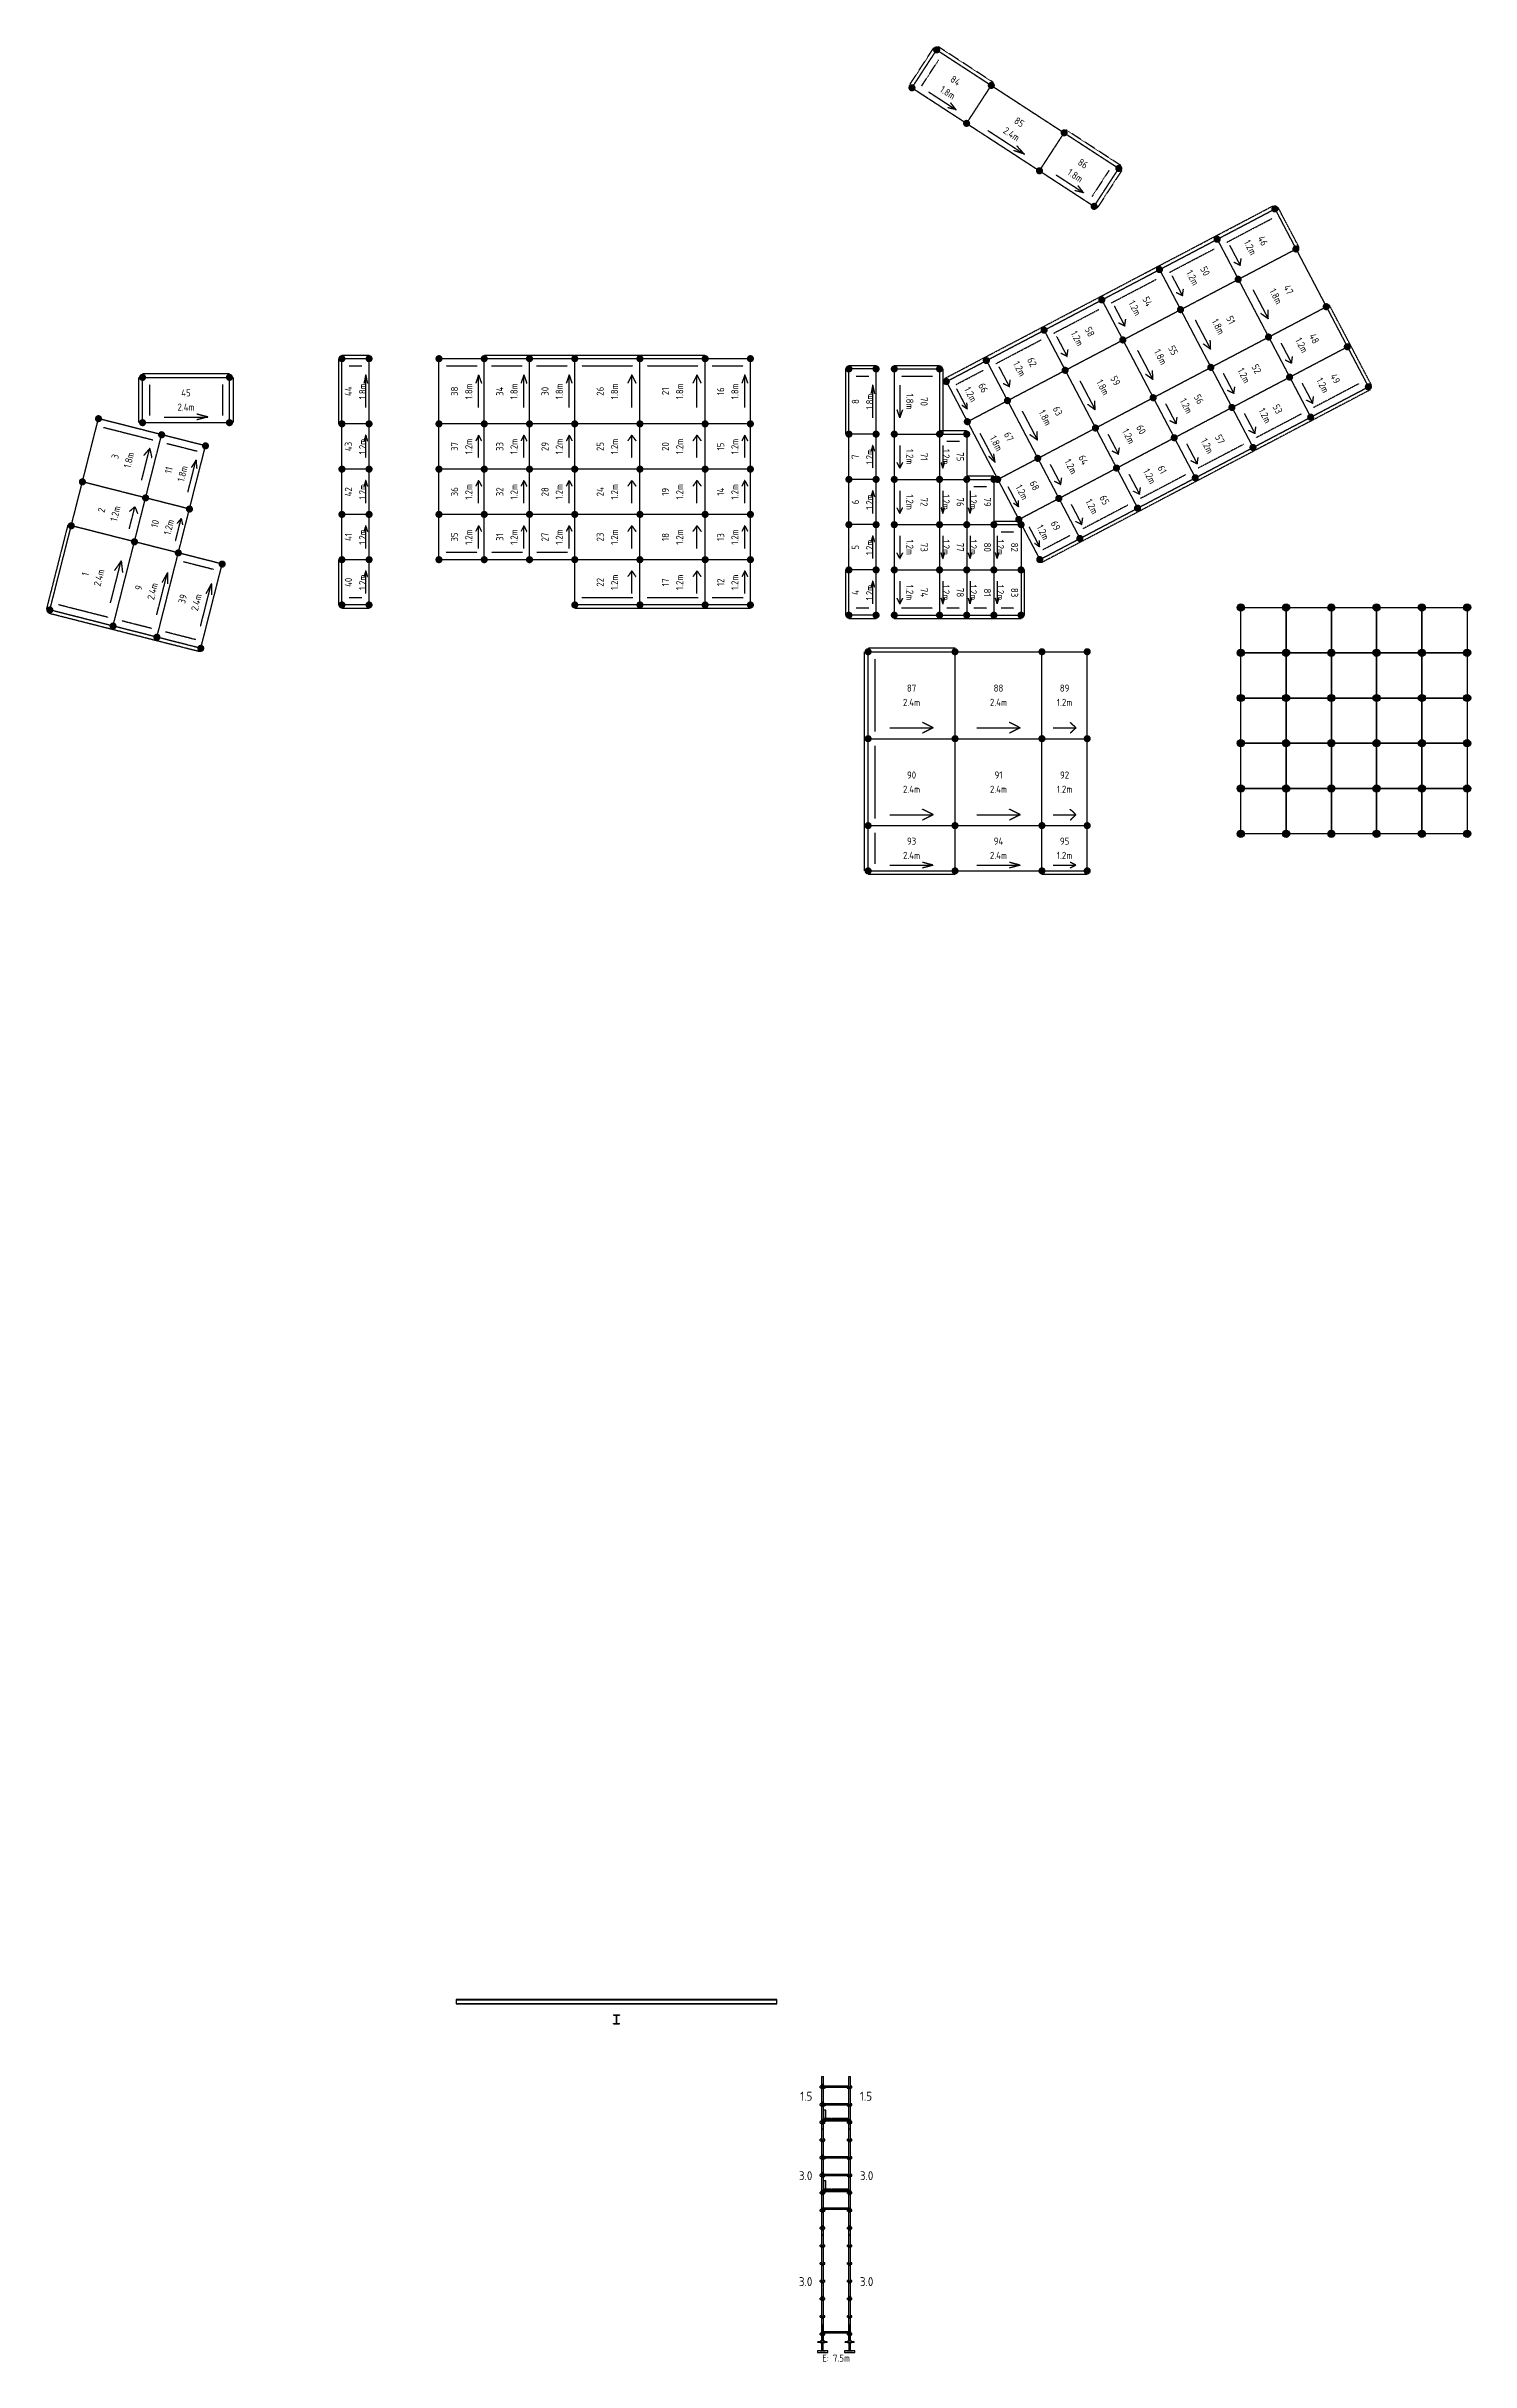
# Model space of a CAD drawing. Header units: millimetres. Extents: x 9116 to 195096, y -114281 to 55636.
# Drawn here: x 155130 to 195096, y -33051 to 31907 of the extents above; entities that cross this region are included whole.
import ezdxf
from ezdxf.enums import TextEntityAlignment as Align

# ---------------------------------------------------------------- set-up
doc = ezdxf.new("R2010")
doc.units = ezdxf.units.MM
doc.linetypes.add('KwikScaf_DASHED', pattern=[3.75, 2.5, -1.25])
doc.linetypes.add('KwikScaf_Line', pattern=[1, 1, 0])
doc.layers.get('0').update_dxf_attribs({"linetype": 'CONTINUOUS'})
for name, color, linetype in [('KwikScaf Matrix', 7, 'CONTINUOUS'), ('KwikScaf Schematic', 7, 'CONTINUOUS'), ('KwikScaf Sections', 7, 'CONTINUOUS'), ('Scaffold', 7, 'CONTINUOUS')]:
    doc.layers.add(name, color=color, linetype=linetype)
doc.styles.add('KwikScaf ISO', font='isocp.shx')

msp = doc.modelspace()

# ---------------------------------------------------------------- texts
at = {"layer": 'KwikScaf Schematic', "color": 2, "style": 'KwikScaf ISO'}
for s, rotation, p in [('1.8m', 326.941468, (180423.2, 30608.6)), ('84', 326.941468, (180641.4, 30943.9)), ('85', 326.941468, (182429.9, 29779.8)), ('2.4m', 326.941468, (182211.7, 29444.5)), ('86', 326.941468, (184218.4, 28615.7)), ('1.8m', 326.941468, (184000.2, 28280.4)), ('1.2m', 297.722217, (188910.8, 26264.8)), ('46', 297.722217, (189264.9, 26450.9)), ('1.2m', 297.722217, (187291.7, 25414)), ('50', 297.722217, (187645.8, 25600.1)), ('1.2m', 297.722217, (185672.7, 24563.2)), ('54', 297.722217, (186026.8, 24749.2)), ('1.8m', 297.722217, (189631.6, 24893.2)), ('47', 297.722217, (189985.7, 25079.2)), ('58', 297.722217, (184407.7, 23898.4)), ('1.8m', 297.722217, (188012.5, 24042.3)), ('51', 297.722217, (188366.6, 24228.4)), ('1.2m', 297.722217, (184053.6, 23712.3)), ('1.8m', 297.722217, (186393.5, 23191.5)), ('55', 297.722217, (186747.6, 23377.6)), ('1.2m', 297.722217, (190352.4, 23521.5)), ('48', 297.722217, (190706.5, 23707.6)), ('1.2m', 297.722217, (182434.6, 22861.5)), ('62', 297.722217, (182788.6, 23047.6)), ('1.2m', 297.722217, (188733.3, 22670.7)), ('52', 297.722217, (189087.4, 22856.8)), ('44', 90, (163605.7, 22229.2)), ('1.8m', 90, (164005.7, 22229.2)), ('38', 90, (166583, 22229.2)), ('1.8m', 90, (166983, 22229.2)), ('34', 90, (167853, 22229.2)), ('1.8m', 90, (168253, 22229.2)), ('30', 90, (169123, 22229.2)), ('1.8m', 90, (169523, 22229.2)), ('26', 90, (170672.5, 22229.2)), ('1.8m', 90, (171072.5, 22229.2)), ('21', 90, (172501.5, 22229.2)), ('1.8m', 90, (172901.5, 22229.2)), ('16', 90, (174051, 22229.2)), ('1.8m', 90, (174451, 22229.2)), ('1.8m', 90, (178231.2, 21941.5)), ('1.8m', 270, (179358.7, 21941.5)), ('1.2m', 297.722217, (181062.9, 22140.7)), ('66', 297.722217, (181417, 22326.8)), ('1.8m', 297.722217, (184774.4, 22340.7)), ('59', 297.722217, (185128.5, 22526.8)), ('56', 297.722217, (187468.4, 22006)), ('1.2m', 297.722217, (190943.2, 22397.3)), ('49', 297.722217, (191297.3, 22583.4)), ('8', 90, (177831.2, 21941.5)), ('70', 270, (179758.7, 21941.5)), ('1.8m', 297.722217, (183155.4, 21489.9)), ('63', 297.722217, (183509.4, 21675.9)), ('1.2m', 297.722217, (187114.3, 21819.9)), ('1.2m', 297.722217, (189324.1, 21546.5)), ('53', 297.722217, (189678.2, 21732.6)), ('43', 90, (163605.7, 20679.7)), ('1.2m', 90, (164005.7, 20679.7)), ('37', 90, (166583, 20679.7)), ('1.2m', 90, (166983, 20679.7)), ('33', 90, (167853, 20679.7)), ('1.2m', 90, (168253, 20679.7)), ('29', 90, (169123, 20679.7)), ('1.2m', 90, (169523, 20679.7)), ('25', 90, (170672.5, 20679.7)), ('1.2m', 90, (171072.5, 20679.7)), ('20', 90, (172501.5, 20679.7)), ('1.2m', 90, (172901.5, 20679.7)), ('1.2m', 90, (174451, 20679.7)), ('1.8m', 297.722217, (181783.7, 20769.1)), ('67', 297.722217, (182137.8, 20955.1)), ('1.2m', 297.722217, (185495.2, 20969.1)), ('60', 297.722217, (185849.3, 21155.1)), ('1.2m', 297.722217, (187705.1, 20695.7)), ('57', 297.722217, (188059.1, 20881.7)), ('3', 75.746637, (157061.1, 20398.3)), ('1.8m', 75.746637, (157448.8, 20299.8)), ('15', 90, (174051, 20679.7)), ('7', 90, (177831.2, 20392)), ('1.2m', 90, (178231.2, 20392)), ('1.2m', 270, (179358.7, 20392)), ('71', 270, (179758.7, 20392)), ('1.2m', 270, (180374.7, 20392)), ('75', 270, (180774.7, 20392)), ('1.2m', 297.722217, (183876.2, 20118.2)), ('64', 297.722217, (184230.3, 20304.3)), ('11', 75.746637, (158562.9, 20016.8)), ('1.8m', 75.746637, (158950.6, 19918.3)), ('42', 90, (163605.7, 19409.7)), ('1.2m', 90, (164005.7, 19409.7)), ('36', 90, (166583, 19409.7)), ('1.2m', 90, (166983, 19409.7)), ('32', 90, (167853, 19409.7)), ('1.2m', 90, (168253, 19409.7)), ('28', 90, (169123, 19409.7)), ('1.2m', 90, (169523, 19409.7)), ('24', 90, (170672.5, 19409.7)), ('1.2m', 90, (171072.5, 19409.7)), ('19', 90, (172501.5, 19409.7)), ('1.2m', 90, (172901.5, 19409.7)), ('14', 90, (174051, 19409.7)), ('1.2m', 90, (174451, 19409.7)), ('1.2m', 297.722217, (182504.5, 19397.4)), ('68', 297.722217, (182858.6, 19583.5)), ('1.2m', 297.722217, (186086, 19844.8)), ('61', 297.722217, (186440.1, 20030.9)), ('2', 75.746637, (156679.6, 18896.5)), ('1.2m', 75.746637, (157067.3, 18798)), ('6', 90, (177831.2, 19122)), ('1.2m', 90, (178231.2, 19122)), ('1.2m', 270, (179358.7, 19122)), ('72', 270, (179758.7, 19122)), ('1.2m', 270, (180374.7, 19122)), ('76', 270, (180774.7, 19122)), ('1.2m', 270, (181136.7, 19122)), ('79', 270, (181536.7, 19122)), ('1.2m', 297.722217, (184467, 18994)), ('65', 297.722217, (184821, 19180.1)), ('10', 75.746637, (158181.4, 18515)), ('1.2m', 75.746637, (158569.1, 18416.5)), ('41', 90, (163605.7, 18139.7)), ('1.2m', 90, (164005.7, 18139.7)), ('35', 90, (166583, 18139.7)), ('1.2m', 90, (166983, 18139.7)), ('31', 90, (167853, 18139.7)), ('1.2m', 90, (168253, 18139.7)), ('27', 90, (169123, 18139.7)), ('1.2m', 90, (169523, 18139.7)), ('23', 90, (170672.5, 18139.7)), ('1.2m', 90, (171072.5, 18139.7)), ('18', 90, (172501.5, 18139.7)), ('1.2m', 90, (172901.5, 18139.7)), ('13', 90, (174051, 18139.7)), ('1.2m', 90, (174451, 18139.7)), ('1.2m', 297.722217, (183095.3, 18273.2)), ('69', 297.722217, (183449.4, 18459.3)), ('5', 90, (177831.2, 17852)), ('1.2m', 90, (178231.2, 17852)), ('1.2m', 270, (179358.7, 17852)), ('73', 270, (179758.7, 17852)), ('1.2m', 270, (180374.7, 17852)), ('77', 270, (180774.7, 17852)), ('1.2m', 270, (181136.7, 17852)), ('80', 270, (181536.7, 17852)), ('1.2m', 270, (181898.7, 17852)), ('82', 270, (182298.7, 17852)), ('1', 75.746637, (156223, 17099.1)), ('2.4m', 75.746637, (156610.7, 17000.6)), ('40', 90, (163605.7, 16869.7)), ('1.2m', 90, (164005.7, 16869.7)), ('22', 90, (170672.5, 16869.7)), ('1.2m', 90, (171072.5, 16869.7)), ('17', 90, (172501.5, 16869.7)), ('1.2m', 90, (172901.5, 16869.7)), ('12', 90, (174051, 16869.7)), ('1.2m', 90, (174451, 16869.7)), ('9', 75.746637, (157724.8, 16717.6)), ('2.4m', 75.746637, (158112.5, 16619.1)), ('39', 75.746637, (158955.7, 16404.9)), ('2.4m', 75.746637, (159343.4, 16306.4)), ('4', 90, (177831.2, 16582)), ('1.2m', 90, (178231.2, 16582)), ('1.2m', 270, (179358.7, 16582)), ('74', 270, (179758.7, 16582)), ('1.2m', 270, (180374.7, 16582)), ('78', 270, (180774.7, 16582)), ('1.2m', 270, (181136.7, 16582)), ('81', 270, (181536.7, 16582)), ('1.2m', 270, (181898.7, 16582)), ('83', 270, (182298.7, 16582))]:
    msp.add_text(s, height=200, rotation=rotation, dxfattribs=at).set_placement(p, align=Align.MIDDLE_CENTER)
for s, p in [('45', (159050.6, 22183.5)), ('2.4m', (159050.6, 21783.5)), ('87', (179408, 13902.2)), ('88', (181847, 13902.2)), ('89', (183701.5, 13902.2)), ('2.4m', (179408, 13502.2)), ('2.4m', (181847, 13502.2)), ('1.2m', (183701.5, 13502.2)), ('2.4m', (179408, 11063.2)), ('90', (179408, 11463.2)), ('2.4m', (181847, 11063.2)), ('91', (181847, 11463.2)), ('1.2m', (183701.5, 11063.2)), ('92', (183701.5, 11463.2)), ('2.4m', (179408, 9208.7)), ('93', (179408, 9608.7)), ('2.4m', (181847, 9208.7)), ('94', (181847, 9608.7)), ('1.2m', (183701.5, 9208.7)), ('95', (183701.5, 9608.7))]:
    msp.add_text(s, height=200, dxfattribs=at).set_placement(p, align=Align.MIDDLE_CENTER)
at = {"layer": 'KwikScaf Sections', "color": 7, "style": 'KwikScaf ISO'}
for s, p in [('  1.5  ', (176909.9, -25603.8)), ('  3.0  ', (176909.9, -27832.8)), ('  3.0  ', (176909.9, -30804.7))]:
    msp.add_text(s, height=250, dxfattribs=at).set_placement(p, align=Align.MIDDLE_RIGHT)
for s, p in [('  1.5  ', (177671.9, -25603.8)), ('  3.0  ', (177671.9, -27832.8)), ('  3.0  ', (177671.9, -30804.7))]:
    msp.add_text(s, height=250, dxfattribs=at).set_placement(p, align=Align.MIDDLE_LEFT)
at = {"layer": 'KwikScaf Sections', "color": 230, "style": 'KwikScaf ISO'}
msp.add_text('E: 7.5m', height=200, dxfattribs=at).set_placement((177290.9, -32950.7), align=Align.MIDDLE)

# ---------------------------------------------------------------- blocks, each defined once
blk = doc.blocks.new('2D Standard 3 Metre')
at = {"layer": 'KwikScaf Matrix', "color": 0, "extrusion": (0, 1, 0)}
for p, q in [((-185, -24), (-185, 24)), ((-185, 24), (-8, 24)), ((-33, 16), (7, 16)), ((-33, 16), (-33, 6)), ((-33, 6), (-33, -6)), ((-8, 64), (-8, 60)), ((-8, 64), (32, 64)), ((-8, 60), (-8, 22)), ((-8, 22), (32, 22)), ((-8, 22), (-8, 18)), ((32, 18), (-8, 18)), ((7, 6), (7, 16)), ((7, -6), (7, 6)), ((32, 60), (32, 64)), ((32, 22), (32, 60)), ((32, 24), (487, 24)), ((32, 18), (32, 22)), ((462, 16), (462, 6)), ((462, 16), (502, 16)), ((462, 6), (462, -6)), ((487, 64), (487, 60)), ((487, 64), (527, 64)), ((487, 60), (487, 22)), ((487, 22), (527, 22)), ((487, 22), (487, 18)), ((527, 18), (487, 18)), ((502, 6), (502, 16)), ((502, -6), (502, 6)), ((527, 60), (527, 64)), ((527, 22), (527, 60)), ((527, 24), (982, 24)), ((527, 18), (527, 22)), ((957, 16), (997, 16)), ((957, 16), (957, 6)), ((957, 6), (957, -6)), ((982, 64), (982, 60)), ((982, 64), (1022, 64)), ((982, 60), (982, 22)), ((982, 22), (1022, 22)), ((982, 22), (982, 18)), ((1022, 18), (982, 18)), ((997, 6), (997, 16)), ((997, -6), (997, 6)), ((1022, 60), (1022, 64)), ((1022, 22), (1022, 60)), ((1022, 24), (1477, 24)), ((1022, 18), (1022, 22)), ((1452, 16), (1492, 16)), ((1452, 16), (1452, 6)), ((1452, 6), (1452, -6)), ((1477, 64), (1477, 60)), ((1477, 64), (1517, 64)), ((1477, 60), (1477, 22)), ((1477, 22), (1517, 22)), ((1477, 22), (1477, 18)), ((1517, 18), (1477, 18)), ((1492, 6), (1492, 16)), ((1492, -6), (1492, 6)), ((1517, 60), (1517, 64)), ((1517, 22), (1517, 60)), ((1517, 24), (1972, 24)), ((1517, 18), (1517, 22)), ((1947, 16), (1987, 16)), ((1947, 16), (1947, 6)), ((1947, 6), (1947, -6)), ((1972, 64), (1972, 60)), ((1972, 64), (2012, 64)), ((1972, 60), (1972, 22)), ((1972, 22), (2012, 22)), ((1972, 22), (1972, 18)), ((2012, 18), (1972, 18)), ((1987, 6), (1987, 16)), ((1987, -6), (1987, 6)), ((2012, 60), (2012, 64)), ((2012, 22), (2012, 60)), ((2012, 24), (2467, 24)), ((2012, 18), (2012, 22)), ((2442, 16), (2442, 6)), ((2442, 16), (2482, 16)), ((2442, 6), (2442, -6)), ((2467, 64), (2467, 60)), ((2467, 64), (2507, 64)), ((2467, 60), (2467, 22)), ((2467, 22), (2507, 22)), ((2467, 22), (2467, 18)), ((2507, 18), (2467, 18)), ((2482, 6), (2482, 16)), ((2482, -6), (2482, 6)), ((2507, 60), (2507, 64)), ((2507, 22), (2507, 60)), ((2507, 24), (2787, 24)), ((2507, 18), (2507, 22)), ((2787, 24), (2787, -24)), ((-185, -24), (-8, -24)), ((-33, -6), (-33, -16)), ((-33, -16), (7, -16)), ((-8, -18), (32, -18)), ((-8, -18), (-8, -22)), ((-8, -22), (-8, -60)), ((-8, -22), (32, -22)), ((-8, -60), (-8, -64)), ((-8, -64), (32, -64)), ((7, -16), (7, -6)), ((32, -22), (32, -18)), ((32, -60), (32, -22)), ((32, -24), (487, -24)), ((32, -64), (32, -60)), ((462, -6), (462, -16)), ((462, -16), (502, -16)), ((487, -18), (527, -18)), ((487, -18), (487, -22)), ((487, -22), (487, -60)), ((487, -22), (527, -22)), ((487, -60), (487, -64)), ((487, -64), (527, -64)), ((502, -16), (502, -6)), ((527, -22), (527, -18)), ((527, -60), (527, -22)), ((527, -24), (982, -24)), ((527, -64), (527, -60)), ((957, -6), (957, -16)), ((957, -16), (997, -16)), ((982, -18), (1022, -18)), ((982, -18), (982, -22)), ((982, -22), (982, -60)), ((982, -22), (1022, -22)), ((982, -60), (982, -64)), ((982, -64), (1022, -64)), ((997, -16), (997, -6)), ((1022, -22), (1022, -18)), ((1022, -60), (1022, -22)), ((1022, -24), (1477, -24)), ((1022, -64), (1022, -60)), ((1452, -6), (1452, -16)), ((1452, -16), (1492, -16)), ((1477, -18), (1517, -18)), ((1477, -18), (1477, -22)), ((1477, -22), (1477, -60)), ((1477, -22), (1517, -22)), ((1477, -60), (1477, -64)), ((1477, -64), (1517, -64)), ((1492, -16), (1492, -6)), ((1517, -22), (1517, -18)), ((1517, -60), (1517, -22)), ((1517, -24), (1972, -24)), ((1517, -64), (1517, -60)), ((1947, -6), (1947, -16)), ((1947, -16), (1987, -16)), ((1972, -18), (2012, -18)), ((1972, -18), (1972, -22)), ((1972, -22), (1972, -60)), ((1972, -22), (2012, -22)), ((1972, -60), (1972, -64)), ((1972, -64), (2012, -64)), ((1987, -16), (1987, -6)), ((2012, -22), (2012, -18)), ((2012, -60), (2012, -22)), ((2012, -24), (2467, -24)), ((2012, -64), (2012, -60)), ((2442, -6), (2442, -16)), ((2442, -16), (2482, -16)), ((2467, -18), (2507, -18)), ((2467, -18), (2467, -22)), ((2467, -22), (2467, -60)), ((2467, -22), (2507, -22)), ((2467, -60), (2467, -64)), ((2467, -64), (2507, -64)), ((2482, -16), (2482, -6)), ((2507, -22), (2507, -18)), ((2507, -60), (2507, -22)), ((2507, -24), (2787, -24)), ((2507, -64), (2507, -60))]:
    blk.add_line(p, q, dxfattribs=at)
blk = doc.blocks.new('2D Standard 1.5 Metre')
at = {"layer": 'KwikScaf Matrix', "color": 0, "extrusion": (0, 1, 0)}
for p, q in [((-185, -24), (-185, 24)), ((-185, 24), (-8, 24)), ((-33, 16), (7, 16)), ((-33, 16), (-33, 6)), ((-33, 6), (-33, -6)), ((-8, 64), (-8, 60)), ((-8, 64), (32, 64)), ((-8, 60), (-8, 22)), ((-8, 22), (32, 22)), ((-8, 22), (-8, 18)), ((32, 18), (-8, 18)), ((7, 6), (7, 16)), ((7, -6), (7, 6)), ((32, 60), (32, 64)), ((32, 22), (32, 60)), ((32, 24), (487, 24)), ((32, 18), (32, 22)), ((462, 16), (502, 16)), ((462, 16), (462, 6)), ((462, 6), (462, -6)), ((487, 64), (487, 60)), ((487, 64), (527, 64)), ((487, 60), (487, 22)), ((487, 22), (527, 22)), ((487, 22), (487, 18)), ((527, 18), (487, 18)), ((502, 6), (502, 16)), ((502, -6), (502, 6)), ((527, 60), (527, 64)), ((527, 22), (527, 60)), ((527, 24), (982, 24)), ((527, 18), (527, 22)), ((957, 16), (997, 16)), ((957, 16), (957, 6)), ((957, 6), (957, -6)), ((982, 64), (982, 60)), ((982, 64), (1022, 64)), ((982, 60), (982, 22)), ((982, 22), (1022, 22)), ((982, 22), (982, 18)), ((1022, 18), (982, 18)), ((997, 6), (997, 16)), ((997, -6), (997, 6)), ((1022, 60), (1022, 64)), ((1022, 22), (1022, 60)), ((1022, 24), (1300, 24)), ((1022, 18), (1022, 22)), ((1300, 24), (1300, -24)), ((-185, -24), (-8, -24)), ((-33, -6), (-33, -16)), ((-33, -16), (7, -16)), ((-8, -18), (32, -18)), ((-8, -18), (-8, -22)), ((-8, -22), (-8, -60)), ((-8, -22), (32, -22)), ((-8, -60), (-8, -64)), ((-8, -64), (32, -64)), ((7, -16), (7, -6)), ((32, -22), (32, -18)), ((32, -60), (32, -22)), ((32, -24), (487, -24)), ((32, -64), (32, -60)), ((462, -6), (462, -16)), ((462, -16), (502, -16)), ((487, -18), (527, -18)), ((487, -18), (487, -22)), ((487, -22), (487, -60)), ((487, -22), (527, -22)), ((487, -60), (487, -64)), ((487, -64), (527, -64)), ((502, -16), (502, -6)), ((527, -22), (527, -18)), ((527, -60), (527, -22)), ((527, -24), (982, -24)), ((527, -64), (527, -60)), ((957, -6), (957, -16)), ((957, -16), (997, -16)), ((982, -18), (1022, -18)), ((982, -18), (982, -22)), ((982, -22), (982, -60)), ((982, -22), (1022, -22)), ((982, -60), (982, -64)), ((982, -64), (1022, -64)), ((997, -16), (997, -6)), ((1022, -22), (1022, -18)), ((1022, -60), (1022, -22)), ((1022, -24), (1300, -24)), ((1022, -64), (1022, -60))]:
    blk.add_line(p, q, dxfattribs=at)
blk = doc.blocks.new('2D Jack Adjustable Screw')
at = {"color": 0, "extrusion": (1, -1.83691e-16, 2.30446e-16)}
for p, q in [((-265.5, 100), (-273.5, 100)), ((-273.5, 100), (-273.5, -52)), ((-265.5, 100), (-265.5, -52)), ((-265.5, 42.5), (-40, 42.5)), ((-265.5, 5.5), (-40, 5.5)), ((-40, 87.75), (-35, 87.75)), ((-40, 87.75), (-40, 24)), ((-40, 24), (-40, -39.75)), ((-35, 151.5), (-20, 151.5)), ((-35, 62.25), (-35, 151.5)), ((-35, 62.25), (-20, 62.25)), ((-20, 62.25), (-20, 151.5)), ((-20, 87.75), (0, 87.75)), ((0, 24), (0, 87.75)), ((0, 42.5), (454.5, 42.5)), ((0, -39.75), (0, 24)), ((0, 5.5), (454.5, 5.5)), ((454.5, 24), (454.5, 42.5)), ((454.5, 5.5), (454.5, 24)), ((-265.5, -52), (-273.5, -52)), ((-40, -39.75), (-35, -39.75)), ((-20, -14.25), (-35, -14.25)), ((-35, -103.5), (-35, -14.25)), ((-35, -103.5), (-20, -103.5)), ((-20, -103.5), (-20, -14.25)), ((-20, -39.75), (0, -39.75))]:
    blk.add_line(p, q, dxfattribs=at)
blk = doc.blocks.new('2D Transom 0.7 Metre')
at = {"color": 0, "extrusion": (0, 1, -1.83691e-16)}
for p, q in [((0, -25), (0, 50)), ((0, 50), (20, 50)), ((50, 0), (13, 0)), ((20, 50), (17, 25)), ((17, 25), (25, 25)), ((25, 63), (689, 63)), ((25, 30), (25, 63)), ((25, 30), (689, 30)), ((25, 25), (25, 30)), ((25, 25), (689, 25)), ((50, 25), (50, 0)), ((664, 25), (664, 0)), ((664, 0), (701, 0)), ((689, 30), (689, 63)), ((689, 25), (689, 30)), ((697, 25), (689, 25)), ((694, 50), (697, 25)), ((714, 50), (694, 50)), ((701, 0), (704, -25)), ((714, -25), (714, 50)), ((10, -25), (0, -25)), ((13, 0), (10, -25)), ((704, -25), (714, -25))]:
    blk.add_line(p, q, dxfattribs=at)

# ---------------------------------------------------------------- hatches: boundary and pattern name
at = {"layer": 'Scaffold'}
h = msp.add_hatch(color=1, dxfattribs=at)
edge = h.paths.add_edge_path()
edge.add_arc((188646.2, 16163.8), 100, 0, 360)
h = msp.add_hatch(color=1, dxfattribs=at)
edge = h.paths.add_edge_path()
edge.add_arc((189916.2, 16163.8), 100, 0, 360)
h = msp.add_hatch(color=1, dxfattribs=at)
edge = h.paths.add_edge_path()
edge.add_arc((191186.2, 16163.8), 100, 0, 360)
h = msp.add_hatch(color=1, dxfattribs=at)
edge = h.paths.add_edge_path()
edge.add_arc((192456.2, 16163.8), 100, 0, 360)
h = msp.add_hatch(color=1, dxfattribs=at)
edge = h.paths.add_edge_path()
edge.add_arc((193726.2, 16163.8), 100, 0, 360)
h = msp.add_hatch(color=1, dxfattribs=at)
edge = h.paths.add_edge_path()
edge.add_arc((194996.2, 16163.8), 100, 0, 360)
h = msp.add_hatch(color=1, dxfattribs=at)
edge = h.paths.add_edge_path()
edge.add_arc((188646.2, 14893.8), 100, 0, 360)
h = msp.add_hatch(color=1, dxfattribs=at)
edge = h.paths.add_edge_path()
edge.add_arc((189916.2, 14893.8), 100, 0, 360)
h = msp.add_hatch(color=1, dxfattribs=at)
edge = h.paths.add_edge_path()
edge.add_arc((191186.2, 14893.8), 100, 0, 360)
h = msp.add_hatch(color=1, dxfattribs=at)
edge = h.paths.add_edge_path()
edge.add_arc((192456.2, 14893.8), 100, 0, 360)
h = msp.add_hatch(color=1, dxfattribs=at)
edge = h.paths.add_edge_path()
edge.add_arc((193726.2, 14893.8), 100, 0, 360)
h = msp.add_hatch(color=1, dxfattribs=at)
edge = h.paths.add_edge_path()
edge.add_arc((194996.2, 14893.8), 100, 0, 360)
h = msp.add_hatch(color=1, dxfattribs=at)
edge = h.paths.add_edge_path()
edge.add_arc((188646.2, 13623.8), 100, 0, 360)
h = msp.add_hatch(color=1, dxfattribs=at)
edge = h.paths.add_edge_path()
edge.add_arc((189916.2, 13623.8), 100, 0, 360)
h = msp.add_hatch(color=1, dxfattribs=at)
edge = h.paths.add_edge_path()
edge.add_arc((191186.2, 13623.8), 100, 0, 360)
h = msp.add_hatch(color=1, dxfattribs=at)
edge = h.paths.add_edge_path()
edge.add_arc((192456.2, 13623.8), 100, 0, 360)
h = msp.add_hatch(color=1, dxfattribs=at)
edge = h.paths.add_edge_path()
edge.add_arc((193726.2, 13623.8), 100, 0, 360)
h = msp.add_hatch(color=1, dxfattribs=at)
edge = h.paths.add_edge_path()
edge.add_arc((194996.2, 13623.8), 100, 0, 360)
h = msp.add_hatch(color=1, dxfattribs=at)
edge = h.paths.add_edge_path()
edge.add_arc((188646.2, 12353.8), 100, 0, 360)
h = msp.add_hatch(color=1, dxfattribs=at)
edge = h.paths.add_edge_path()
edge.add_arc((189916.2, 12353.8), 100, 0, 360)
h = msp.add_hatch(color=1, dxfattribs=at)
edge = h.paths.add_edge_path()
edge.add_arc((191186.2, 12353.8), 100, 0, 360)
h = msp.add_hatch(color=1, dxfattribs=at)
edge = h.paths.add_edge_path()
edge.add_arc((192456.2, 12353.8), 100, 0, 360)
h = msp.add_hatch(color=1, dxfattribs=at)
edge = h.paths.add_edge_path()
edge.add_arc((193726.2, 12353.8), 100, 0, 360)
h = msp.add_hatch(color=1, dxfattribs=at)
edge = h.paths.add_edge_path()
edge.add_arc((194996.2, 12353.8), 100, 0, 360)
h = msp.add_hatch(color=1, dxfattribs=at)
edge = h.paths.add_edge_path()
edge.add_arc((188646.2, 11083.8), 100, 0, 360)
h = msp.add_hatch(color=1, dxfattribs=at)
edge = h.paths.add_edge_path()
edge.add_arc((189916.2, 11083.8), 100, 0, 360)
h = msp.add_hatch(color=1, dxfattribs=at)
edge = h.paths.add_edge_path()
edge.add_arc((191186.2, 11083.8), 100, 0, 360)
h = msp.add_hatch(color=1, dxfattribs=at)
edge = h.paths.add_edge_path()
edge.add_arc((192456.2, 11083.8), 100, 0, 360)
h = msp.add_hatch(color=1, dxfattribs=at)
edge = h.paths.add_edge_path()
edge.add_arc((193726.2, 11083.8), 100, 0, 360)
h = msp.add_hatch(color=1, dxfattribs=at)
edge = h.paths.add_edge_path()
edge.add_arc((194996.2, 11083.8), 100, 0, 360)
h = msp.add_hatch(color=1, dxfattribs=at)
edge = h.paths.add_edge_path()
edge.add_arc((188646.2, 9813.8), 100, 0, 360)
h = msp.add_hatch(color=1, dxfattribs=at)
edge = h.paths.add_edge_path()
edge.add_arc((189916.2, 9813.8), 100, 0, 360)
h = msp.add_hatch(color=1, dxfattribs=at)
edge = h.paths.add_edge_path()
edge.add_arc((191186.2, 9813.8), 100, 0, 360)
h = msp.add_hatch(color=1, dxfattribs=at)
edge = h.paths.add_edge_path()
edge.add_arc((192456.2, 9813.8), 100, 0, 360)
h = msp.add_hatch(color=1, dxfattribs=at)
edge = h.paths.add_edge_path()
edge.add_arc((193726.2, 9813.8), 100, 0, 360)
h = msp.add_hatch(color=1, dxfattribs=at)
edge = h.paths.add_edge_path()
edge.add_arc((194996.2, 9813.8), 100, 0, 360)

# ---------------------------------------------------------------- linework, layer by layer
at = {"color": 6}
for p, q in [((166630.5, -22898.4), (175630.5, -22898.4)), ((166630.5, -22999.7), (175630.5, -22999.7)), ((171047.8, -23320.5), (171047.8, -23332.4)), ((171047.8, -23320.5), (171213.3, -23320.5)), ((171047.8, -23332.4), (171115.7, -23332.4)), ((171126.7, -23553.7), (171126.7, -23343.4)), ((171134.4, -23553.7), (171134.4, -23343.4)), ((171145.4, -23332.4), (171213.3, -23332.4)), ((171213.3, -23320.5), (171213.3, -23332.4)), ((171047.8, -23576.5), (171047.8, -23564.7)), ((171047.8, -23564.7), (171115.7, -23564.7)), ((171047.8, -23576.5), (171213.3, -23576.5)), ((171145.4, -23564.7), (171213.3, -23564.7)), ((171213.3, -23576.5), (171213.3, -23564.7))]:
    msp.add_line(p, q, dxfattribs=at)
msp.add_lwpolyline([(166630.5, -23011.6), (175630.5, -23011.6), (175630.5, -22886.6), (166630.5, -22886.6)], close=True, dxfattribs=at)
for centre, start, end in [((171115.7, -23343.4), 0, 90), ((171145.4, -23343.4), 90, 180), ((171115.7, -23553.7), 270, 0), ((171145.4, -23553.7), 180, 270)]:
    msp.add_arc(centre, 11, start, end, dxfattribs=at)
at = {"layer": 'KwikScaf Schematic', "color": 5, "linetype": 'KwikScaf_DASHED'}
for p, q in [((179335.6, 30797.4), (180028.4, 31861.8)), ((181699.7, 30893.4), (180166.8, 31891.1)), ((179696.1, 30801.4), (180170.7, 31530.6)), ((185276.7, 28565.2), (183743.8, 29562.9)), ((184945.5, 28422.9), (184470.9, 27693.7)), ((185306, 28426.8), (184613.2, 27362.4)), ((163324.7, 23143.7), (163324.7, 21314.7)), ((163424.7, 23243.7), (164186.7, 23243.7)), ((163624.7, 22943.7), (163986.7, 22943.7)), ((166348, 22943.7), (167218, 22943.7)), ((167418, 23243.7), (168688, 23243.7)), ((167618, 22943.7), (168488, 22943.7)), ((168688, 23243.7), (169958, 23243.7)), ((168888, 22943.7), (169758, 22943.7)), ((169958, 23243.7), (171787, 23243.7)), ((170158, 22943.7), (171587, 22943.7)), ((171787, 23243.7), (173616, 23243.7)), ((171987, 22943.7), (173416, 22943.7)), ((173816, 22943.7), (174686, 22943.7)), ((177550.2, 22856), (177550.2, 21027)), ((177650.2, 22956), (178412.2, 22956)), ((178923.7, 22956), (180193.7, 22956)), ((180293.7, 21027), (180293.7, 22856)), ((177850.2, 22656), (178212.2, 22656)), ((179123.7, 22656), (179993.7, 22656)), ((156738.4, 21217.5), (158123.4, 20865.7)), ((158511.1, 20767.2), (159354.3, 20553))]:
    msp.add_line(p, q, dxfattribs=at)
at = {"layer": 'KwikScaf Schematic', "color": 5, "linetype": 'KwikScaf_Line'}
for p, q in [((179419.4, 30742.9), (180112.2, 31807.3)), ((180112.2, 31807.3), (181645.1, 30809.6)), ((179419.4, 30742.9), (180952.3, 29745.2)), ((179889.2, 30626.5), (180655.7, 30127.6)), ((180952.3, 29745.2), (181645.1, 30809.6)), ((180655.7, 30127.6), (180420.8, 30185.8)), ((180655.7, 30127.6), (180507.4, 30318.9)), ((183689.3, 29479.1), (185222.2, 28481.4)), ((182996.5, 28414.7), (184529.4, 27417)), ((183466.3, 28298.3), (184232.8, 27799.5)), ((184232.8, 27799.5), (184084.5, 27990.7)), ((184529.4, 27417), (185222.2, 28481.4)), ((184232.8, 27799.5), (183997.9, 27857.7)), ((190192.7, 26221.1), (191043.6, 24602.1)), ((188573.7, 25370.3), (189424.5, 23751.3)), ((188573.7, 25370.3), (189424.5, 23751.3)), ((188988.8, 25071.9), (189414.2, 24262.4)), ((186954.6, 24519.5), (187805.5, 22900.4)), ((186954.6, 24519.5), (187805.5, 22900.4)), ((187369.7, 24221.1), (187795.1, 23411.6)), ((189414.2, 24262.4), (189206.6, 24411.6)), ((189414.2, 24262.4), (189409, 24517.9)), ((189424.5, 23751.3), (191043.6, 24602.1)), ((185335.6, 23668.7), (186186.4, 22049.6)), ((185335.6, 23668.7), (186186.4, 22049.6)), ((187795.1, 23411.6), (187587.6, 23560.8)), ((187795.1, 23411.6), (187790, 23667.1)), ((187805.5, 22900.4), (189424.5, 23751.3)), ((163424.7, 21314.7), (163424.7, 23143.7)), ((164186.7, 23143.7), (163424.7, 23143.7)), ((164186.7, 21314.7), (164186.7, 23143.7)), ((166148, 21314.7), (166148, 23143.7)), ((167418, 23143.7), (166148, 23143.7)), ((167418, 21314.7), (167418, 23143.7)), ((168688, 23143.7), (167418, 23143.7)), ((168688, 21314.7), (168688, 23143.7)), ((169958, 23143.7), (168688, 23143.7)), ((169958, 21314.7), (169958, 23143.7)), ((171787, 23143.7), (169958, 23143.7)), ((171787, 21314.7), (171787, 23143.7)), ((173616, 23143.7), (171787, 23143.7)), ((173616, 21314.7), (173616, 23143.7)), ((174886, 23143.7), (173616, 23143.7)), ((174886, 21314.7), (174886, 23143.7)), ((177650.2, 21027), (177650.2, 22856)), ((178412.2, 22856), (177650.2, 22856)), ((178412.2, 21027), (178412.2, 22856)), ((178923.7, 22856), (178923.7, 21027)), ((178923.7, 22856), (180193.7, 22856)), ((180193.7, 22856), (180193.7, 21027)), ((183716.5, 22817.9), (184567.3, 21198.8)), ((183716.5, 22817.9), (184567.3, 21198.8)), ((185750.7, 23370.3), (186176.1, 22560.7)), ((186176.1, 22560.7), (186170.9, 22816.3)), ((186186.4, 22049.6), (187805.5, 22900.4)), ((164091.4, 22686.5), (164043.8, 22457.8)), ((164091.4, 21772), (164091.4, 22686.5)), ((164091.4, 22686.5), (164139, 22457.8)), ((167259.3, 22686.5), (167179.9, 22457.8)), ((167259.3, 21772), (167259.3, 22686.5)), ((167259.3, 22686.5), (167338.6, 22457.8)), ((168529.3, 22686.5), (168449.9, 22457.8)), ((168529.3, 21772), (168529.3, 22686.5)), ((168529.3, 22686.5), (168608.6, 22457.8)), ((169799.3, 22686.5), (169719.9, 22457.8)), ((169799.3, 21772), (169799.3, 22686.5)), ((169799.3, 22686.5), (169878.6, 22457.8)), ((171558.4, 22686.5), (171444.1, 22457.8)), ((171558.4, 21772), (171558.4, 22686.5)), ((171558.4, 22686.5), (171672.7, 22457.8)), ((173387.4, 22686.5), (173273.1, 22457.8)), ((173387.4, 21772), (173387.4, 22686.5)), ((173387.4, 22686.5), (173501.7, 22457.8)), ((174727.3, 22686.5), (174647.9, 22457.8)), ((174727.3, 21772), (174727.3, 22686.5)), ((174727.3, 22686.5), (174806.6, 22457.8)), ((178316.9, 22398.8), (178269.3, 22170.1)), ((178316.9, 21484.3), (178316.9, 22398.8)), ((178316.9, 22398.8), (178364.5, 22170.1)), ((179082.4, 22398.8), (179082.4, 21484.3)), ((184131.6, 22519.4), (184557, 21709.9)), ((186176.1, 22560.7), (185968.5, 22709.9)), ((156143.5, 19687.9), (156593.8, 21460.6)), ((158366.5, 21010.3), (156593.8, 21460.6)), ((179082.4, 21484.3), (179003, 21712.9)), ((179082.4, 21484.3), (179161.8, 21712.9)), ((182097.5, 21967), (182948.3, 20348)), ((182097.5, 21967), (182948.3, 20348)), ((182512.6, 21668.6), (182938, 20859.1)), ((184557, 21709.9), (184349.5, 21859.1)), ((184557, 21709.9), (184551.9, 21965.5)), ((184567.3, 21198.8), (186186.4, 22049.6)), ((157916.2, 19237.6), (158366.5, 21010.3)), ((157916.2, 19237.6), (158366.5, 21010.3)), ((159597.4, 20697.6), (158366.5, 21010.3)), ((178923.7, 21027), (180193.7, 21027)), ((180973.2, 21376.2), (181824.1, 19757.2)), ((181326.5, 21045.3), (181751.9, 20235.8)), ((182938, 20859.1), (182730.4, 21008.3)), ((182938, 20859.1), (182932.8, 21114.6)), ((182948.3, 20348), (184567.3, 21198.8)), ((157807.2, 19737), (158032.3, 20623.4)), ((158032.3, 20623.4), (157865.2, 20429.9)), ((158032.3, 20623.4), (158086.8, 20373.6)), ((159105.8, 19407.1), (159330.9, 20293.5)), ((159147.1, 18924.9), (159597.4, 20697.6)), ((159330.9, 20293.5), (159197.7, 20091.4)), ((159330.9, 20293.5), (159351.6, 20052.3)), ((181751.9, 20235.8), (181575.3, 20401.3)), ((181751.9, 20235.8), (181715.8, 20475.1)), ((181824.1, 19757.2), (182948.3, 20348))]:
    msp.add_line(p, q, dxfattribs=at)
at = {"layer": 'KwikScaf Schematic', "color": 3, "linetype": 'KwikScaf_Line'}
for p, q in [((181645.1, 30809.6), (183689.3, 29479.1)), ((180952.3, 29745.2), (182996.5, 28414.7)), ((181550, 29545.6), (182572.1, 28880.4)), ((182996.5, 28414.7), (183689.3, 29479.1)), ((182572.1, 28880.4), (182273.2, 28980.2)), ((182572.1, 28880.4), (182359.8, 29113.2)), ((157831.1, 22618.5), (160270.1, 22618.5)), ((157831.1, 21348.5), (157831.1, 22618.5)), ((160270.1, 21348.5), (160270.1, 22618.5)), ((158440.8, 21507.3), (159660.3, 21507.3)), ((159660.3, 21507.3), (159355.5, 21586.7)), ((159660.3, 21507.3), (159355.5, 21427.9)), ((157831.1, 21348.5), (160270.1, 21348.5)), ((155230.3, 16093.1), (155830.8, 18457)), ((157603.5, 18006.7), (155830.8, 18457)), ((157003, 15642.7), (157603.5, 18006.7)), ((157003, 15642.7), (157603.5, 18006.7)), ((158834.4, 17694), (157603.5, 18006.7)), ((158233.9, 15330), (158834.4, 17694)), ((158233.9, 15330), (158834.4, 17694)), ((160065.3, 17381.3), (158834.4, 17694)), ((156931.5, 16290), (157231.8, 17472)), ((157231.8, 17472), (157045.9, 17204.6)), ((157231.8, 17472), (157267.5, 17148.3)), ((158230.1, 15960.1), (158530.4, 17142.1)), ((158530.4, 17142.1), (158378.4, 16866.1)), ((158530.4, 17142.1), (158532.3, 16827)), ((159464.8, 15017.4), (160065.3, 17381.3)), ((159461, 15647.4), (159761.3, 16829.4)), ((159761.3, 16829.4), (159609.3, 16553.4)), ((159761.3, 16829.4), (159763.2, 16514.4)), ((157003, 15642.7), (155230.3, 16093.1)), ((158233.9, 15330), (157003, 15642.7)), ((159464.8, 15017.4), (158233.9, 15330)), ((178188.5, 14921.7), (180627.5, 14921.7)), ((178188.5, 12482.7), (178188.5, 14921.7)), ((180627.5, 12482.7), (180627.5, 14921.7)), ((180627.5, 14921.7), (183066.5, 14921.7)), ((183066.5, 12482.7), (183066.5, 14921.7)), ((178188.5, 12482.7), (180627.5, 12482.7)), ((178188.5, 12482.7), (180627.5, 12482.7)), ((178188.5, 10043.7), (178188.5, 12482.7)), ((178798.3, 12787.6), (180017.8, 12787.6)), ((180017.8, 12787.6), (179712.9, 12940)), ((180017.8, 12787.6), (179712.9, 12635.1)), ((180627.5, 12482.7), (183066.5, 12482.7)), ((180627.5, 10043.7), (180627.5, 12482.7)), ((180627.5, 12482.7), (183066.5, 12482.7)), ((181237.3, 12787.6), (182456.8, 12787.6)), ((182456.8, 12787.6), (182151.9, 12940)), ((182456.8, 12787.6), (182151.9, 12635.1)), ((183066.5, 10043.7), (183066.5, 12482.7)), ((180017.8, 10348.6), (179712.9, 10501)), ((182456.8, 10348.6), (182151.9, 10501)), ((178188.5, 10043.7), (180627.5, 10043.7)), ((178188.5, 10043.7), (180627.5, 10043.7)), ((178188.5, 8773.7), (178188.5, 10043.7)), ((178798.3, 10348.6), (180017.8, 10348.6)), ((180017.8, 10348.6), (179712.9, 10196.1)), ((180627.5, 10043.7), (183066.5, 10043.7)), ((180627.5, 8773.7), (180627.5, 10043.7)), ((180627.5, 10043.7), (183066.5, 10043.7)), ((181237.3, 10348.6), (182456.8, 10348.6)), ((182456.8, 10348.6), (182151.9, 10196.1)), ((183066.5, 8773.7), (183066.5, 10043.7)), ((178188.5, 8773.7), (180627.5, 8773.7)), ((178798.3, 8932.4), (180017.8, 8932.4)), ((180017.8, 8932.4), (179712.9, 9011.8)), ((180017.8, 8932.4), (179712.9, 8853.1)), ((180627.5, 8773.7), (183066.5, 8773.7)), ((181237.3, 8932.4), (182456.8, 8932.4)), ((182456.8, 8932.4), (182151.9, 9011.8)), ((182456.8, 8932.4), (182151.9, 8853.1))]:
    msp.add_line(p, q, dxfattribs=at)
at = {"layer": 'KwikScaf Schematic', "color": 1, "linetype": 'KwikScaf_DASHED'}
for p, q in [((187936.4, 26583.1), (189555.4, 27433.9)), ((190281.3, 26267.7), (189690.5, 27391.9)), ((188253, 26410.5), (189517.9, 27075.3)), ((186317.3, 25732.2), (187936.4, 26583.1)), ((186633.9, 25559.7), (187898.9, 26224.5)), ((184698.3, 24881.4), (186317.3, 25732.2)), ((185014.9, 24708.9), (186279.8, 25373.6)), ((183079.2, 24030.6), (184698.3, 24881.4)), ((183395.8, 23858.1), (184660.8, 24522.8)), ((191722.9, 23524.4), (191132.1, 24648.6)), ((181460.2, 23179.8), (183079.2, 24030.6)), ((181776.8, 23007.2), (183041.7, 23672)), ((192313.7, 22400.2), (191722.9, 23524.4)), ((180335.9, 22589), (181460.2, 23179.8)), ((180652.5, 22416.5), (181422.7, 22821.2)), ((192271.7, 22265.1), (190652.6, 21414.3)), ((191955.1, 22437.7), (190690.1, 21772.9)), ((190336, 21586.8), (189071, 20922.1)), ((180193.7, 21127), (180955.7, 21127)), ((180393.7, 20827), (180755.7, 20827)), ((190652.6, 21414.3), (189033.5, 20563.5)), ((189033.5, 20563.5), (187414.5, 19712.7)), ((188716.9, 20736), (187452, 20071.3)), ((180955.7, 19857), (181717.7, 19857)), ((181155.7, 19557), (181517.7, 19557)), ((187414.5, 19712.7), (185795.4, 18861.8)), ((187097.9, 19885.2), (185832.9, 19220.4)), ((185795.4, 18861.8), (184176.4, 18011)), ((185478.8, 19034.4), (184213.9, 18369.6)), ((181717.7, 18587), (182479.7, 18587)), ((181917.7, 18287), (182279.7, 18287)), ((167218, 17704.7), (166348, 17704.7)), ((168488, 17704.7), (167618, 17704.7)), ((169758, 17704.7), (168888, 17704.7)), ((184176.4, 18011), (183052.2, 17420.2)), ((183859.8, 18183.5), (183089.6, 17778.8)), ((163324.7, 17504.7), (163324.7, 16234.7)), ((177550.2, 17217), (177550.2, 15947)), ((182579.7, 15947), (182579.7, 17217)), ((163986.7, 16434.7), (163624.7, 16434.7)), ((171587, 16434.7), (170158, 16434.7)), ((173416, 16434.7), (171987, 16434.7)), ((174686, 16434.7), (173816, 16434.7)), ((164186.7, 16134.7), (163424.7, 16134.7)), ((171787, 16134.7), (169958, 16134.7)), ((173616, 16134.7), (171787, 16134.7)), ((174886, 16134.7), (173616, 16134.7)), ((178412.2, 15847), (177650.2, 15847)), ((178212.2, 16147), (177850.2, 16147)), ((180193.7, 15847), (178923.7, 15847)), ((179993.7, 16147), (179123.7, 16147)), ((180955.7, 15847), (180193.7, 15847)), ((180755.7, 16147), (180393.7, 16147)), ((181717.7, 15847), (180955.7, 15847)), ((181517.7, 16147), (181155.7, 16147)), ((182479.7, 15847), (181717.7, 15847)), ((182279.7, 16147), (181917.7, 16147)), ((184336.5, 8673.7), (183066.5, 8673.7))]:
    msp.add_line(p, q, dxfattribs=at)
at = {"layer": 'KwikScaf Schematic', "color": 1, "linetype": 'KwikScaf_Line'}
for p, q in [((187982.9, 26494.5), (189602, 27345.4)), ((189602, 27345.4), (190192.7, 26221.1)), ((186363.8, 25643.7), (187982.9, 26494.5)), ((187982.9, 26494.5), (188573.7, 25370.3)), ((187982.9, 26494.5), (188573.7, 25370.3)), ((188333, 26319.8), (188628.4, 25757.7)), ((188573.7, 25370.3), (190192.7, 26221.1)), ((184744.8, 24792.9), (186363.8, 25643.7)), ((186363.8, 25643.7), (186954.6, 24519.5)), ((186363.8, 25643.7), (186954.6, 24519.5)), ((186713.9, 25469), (187009.3, 24906.9)), ((186954.6, 24519.5), (188573.7, 25370.3)), ((188628.4, 25757.7), (188453.3, 25845.1)), ((188628.4, 25757.7), (188655.7, 25951.4)), ((183125.7, 23942.1), (184744.8, 24792.9)), ((184744.8, 24792.9), (185335.6, 23668.7)), ((184744.8, 24792.9), (185335.6, 23668.7)), ((187009.3, 24906.9), (186834.3, 24994.3)), ((187009.3, 24906.9), (187036.7, 25100.6)), ((185094.9, 24618.2), (185390.3, 24056.1)), ((185390.3, 24056.1), (185215.2, 24143.4)), ((185335.6, 23668.7), (186954.6, 24519.5)), ((185390.3, 24056.1), (185417.6, 24249.8)), ((191043.6, 24602.1), (191634.3, 23477.9)), ((181506.7, 23091.2), (183125.7, 23942.1)), ((183125.7, 23942.1), (183716.5, 22817.9)), ((183125.7, 23942.1), (183716.5, 22817.9)), ((183475.8, 23767.4), (183771.2, 23205.3)), ((183716.5, 22817.9), (185335.6, 23668.7)), ((183771.2, 23205.3), (183798.5, 23399)), ((189424.5, 23751.3), (190015.3, 22627)), ((189424.5, 23751.3), (190015.3, 22627)), ((189774.6, 23576.6), (190070, 23014.5)), ((190015.3, 22627), (191634.3, 23477.9)), ((191634.3, 23477.9), (192225.1, 22353.7)), ((180382.5, 22500.5), (181506.7, 23091.2)), ((181506.7, 23091.2), (182097.5, 21967)), ((181506.7, 23091.2), (182097.5, 21967)), ((181856.8, 22916.5), (182152.1, 22354.4)), ((182097.5, 21967), (183716.5, 22817.9)), ((183771.2, 23205.3), (183596.2, 23292.6)), ((187805.5, 22900.4), (188396.2, 21776.2)), ((187805.5, 22900.4), (188396.2, 21776.2)), ((190070, 23014.5), (189894.9, 23101.8)), ((190070, 23014.5), (190097.3, 23208.2)), ((180382.5, 22500.5), (180973.2, 21376.2)), ((180670.7, 22293.3), (180966.1, 21731.1)), ((182152.1, 22354.4), (181977.1, 22441.8)), ((182152.1, 22354.4), (182179.5, 22548.1)), ((188155.5, 22725.7), (188450.9, 22163.6)), ((188450.9, 22163.6), (188275.9, 22251)), ((188396.2, 21776.2), (190015.3, 22627)), ((188450.9, 22163.6), (188478.3, 22357.3)), ((190015.3, 22627), (190606.1, 21502.8)), ((190015.3, 22627), (190606.1, 21502.8)), ((190365.4, 22452.3), (190660.8, 21890.2)), ((190606.1, 21502.8), (192225.1, 22353.7)), ((180966.1, 21731.1), (180822, 21834.7)), ((180966.1, 21731.1), (180962.5, 21908.6)), ((180973.2, 21376.2), (182097.5, 21967)), ((186186.4, 22049.6), (186777.2, 20925.4)), ((186186.4, 22049.6), (186777.2, 20925.4)), ((186536.5, 21874.9), (186831.9, 21312.8)), ((186777.2, 20925.4), (188396.2, 21776.2)), ((186831.9, 21312.8), (186859.2, 21506.5)), ((188396.2, 21776.2), (188987, 20652)), ((188396.2, 21776.2), (188987, 20652)), ((188746.3, 21601.5), (189041.7, 21039.4)), ((188987, 20652), (190606.1, 21502.8)), ((190660.8, 21890.2), (190485.7, 21977.6)), ((190660.8, 21890.2), (190688.1, 22083.9)), ((163424.7, 20044.7), (163424.7, 21314.7)), ((164186.7, 21314.7), (163424.7, 21314.7)), ((164091.4, 20997.2), (164043.8, 20838.5)), ((164091.4, 20362.2), (164091.4, 20997.2)), ((164091.4, 20997.2), (164139, 20838.5)), ((164186.7, 20044.7), (164186.7, 21314.7)), ((166148, 20044.7), (166148, 21314.7)), ((167418, 21314.7), (166148, 21314.7)), ((167259.3, 20997.2), (167179.9, 20838.5)), ((167259.3, 20362.2), (167259.3, 20997.2)), ((167259.3, 20997.2), (167338.6, 20838.5)), ((167418, 20044.7), (167418, 21314.7)), ((168688, 21314.7), (167418, 21314.7)), ((168529.3, 20997.2), (168449.9, 20838.5)), ((168529.3, 20362.2), (168529.3, 20997.2)), ((168529.3, 20997.2), (168608.6, 20838.5)), ((168688, 20044.7), (168688, 21314.7)), ((169958, 21314.7), (168688, 21314.7)), ((169799.3, 20997.2), (169719.9, 20838.5)), ((169799.3, 20362.2), (169799.3, 20997.2)), ((169799.3, 20997.2), (169878.6, 20838.5)), ((169958, 20044.7), (169958, 21314.7)), ((171787, 21314.7), (169958, 21314.7)), ((171558.4, 20997.2), (171444.1, 20838.5)), ((171558.4, 20362.2), (171558.4, 20997.2)), ((171558.4, 20997.2), (171672.7, 20838.5)), ((171787, 20044.7), (171787, 21314.7)), ((173616, 21314.7), (171787, 21314.7)), ((173387.4, 20997.2), (173273.1, 20838.5)), ((173387.4, 20362.2), (173387.4, 20997.2)), ((173387.4, 20997.2), (173501.7, 20838.5)), ((173616, 20044.7), (173616, 21314.7)), ((174886, 21314.7), (173616, 21314.7)), ((174727.3, 20997.2), (174647.9, 20838.5)), ((174727.3, 20362.2), (174727.3, 20997.2)), ((174727.3, 20997.2), (174806.6, 20838.5)), ((174886, 20044.7), (174886, 21314.7)), ((177650.2, 19757), (177650.2, 21027)), ((178412.2, 21027), (177650.2, 21027)), ((178412.2, 19757), (178412.2, 21027)), ((178923.7, 21027), (178923.7, 19757)), ((180193.7, 21027), (180193.7, 19757)), ((180193.7, 21027), (180955.7, 21027)), ((180955.7, 21027), (180955.7, 19757)), ((184567.3, 21198.8), (185158.1, 20074.6)), ((184567.3, 21198.8), (185158.1, 20074.6)), ((184917.4, 21024.1), (185212.8, 20462)), ((185158.1, 20074.6), (186777.2, 20925.4)), ((186831.9, 21312.8), (186656.8, 21400.2)), ((186777.2, 20925.4), (187368, 19801.2)), ((186777.2, 20925.4), (187368, 19801.2)), ((189041.7, 21039.4), (188866.7, 21126.8)), ((189041.7, 21039.4), (189069.1, 21233.1)), ((178316.9, 20709.5), (178269.3, 20550.8)), ((178316.9, 20074.5), (178316.9, 20709.5)), ((178316.9, 20709.5), (178364.5, 20550.8)), ((179082.4, 20074.5), (179003, 20233.3)), ((179082.4, 20709.5), (179082.4, 20074.5)), ((179082.4, 20074.5), (179161.8, 20233.3)), ((180288.9, 20074.5), (180241.3, 20233.3)), ((180288.9, 20709.5), (180288.9, 20074.5)), ((180288.9, 20074.5), (180336.5, 20233.3)), ((182948.3, 20348), (183539.1, 19223.8)), ((182948.3, 20348), (183539.1, 19223.8)), ((183298.4, 20173.3), (183593.8, 19611.2)), ((185212.8, 20462), (185037.8, 20549.3)), ((185212.8, 20462), (185240.2, 20655.7)), ((187127.3, 20750.7), (187422.7, 20188.6)), ((187422.7, 20188.6), (187247.6, 20275.9)), ((187368, 19801.2), (188987, 20652)), ((187422.7, 20188.6), (187450, 20382.3)), ((155830.8, 18457), (156143.5, 19687.9)), ((157916.2, 19237.6), (156143.5, 19687.9)), ((163424.7, 18774.7), (163424.7, 20044.7)), ((164186.7, 20044.7), (163424.7, 20044.7)), ((164091.4, 19727.2), (164043.8, 19568.5)), ((164091.4, 19092.2), (164091.4, 19727.2)), ((164091.4, 19727.2), (164139, 19568.5)), ((164186.7, 18774.7), (164186.7, 20044.7)), ((166148, 18774.7), (166148, 20044.7)), ((167418, 20044.7), (166148, 20044.7)), ((167259.3, 19727.2), (167179.9, 19568.5)), ((167259.3, 19092.2), (167259.3, 19727.2)), ((167259.3, 19727.2), (167338.6, 19568.5)), ((167418, 18774.7), (167418, 20044.7)), ((168688, 20044.7), (167418, 20044.7)), ((168529.3, 19727.2), (168449.9, 19568.5)), ((168529.3, 19092.2), (168529.3, 19727.2)), ((168529.3, 19727.2), (168608.6, 19568.5)), ((168688, 18774.7), (168688, 20044.7)), ((169958, 20044.7), (168688, 20044.7)), ((169799.3, 19727.2), (169719.9, 19568.5)), ((169799.3, 19092.2), (169799.3, 19727.2)), ((169799.3, 19727.2), (169878.6, 19568.5)), ((169958, 18774.7), (169958, 20044.7)), ((171787, 20044.7), (169958, 20044.7)), ((171558.4, 19727.2), (171444.1, 19568.5)), ((171558.4, 19092.2), (171558.4, 19727.2)), ((171558.4, 19727.2), (171672.7, 19568.5)), ((171787, 18774.7), (171787, 20044.7)), ((173616, 20044.7), (171787, 20044.7)), ((173387.4, 19727.2), (173273.1, 19568.5)), ((173387.4, 19092.2), (173387.4, 19727.2)), ((173387.4, 19727.2), (173501.7, 19568.5)), ((173616, 18774.7), (173616, 20044.7)), ((174886, 20044.7), (173616, 20044.7)), ((174727.3, 19727.2), (174647.9, 19568.5)), ((174727.3, 19092.2), (174727.3, 19727.2)), ((174727.3, 19727.2), (174806.6, 19568.5)), ((174886, 18774.7), (174886, 20044.7)), ((177650.2, 18487), (177650.2, 19757)), ((178412.2, 19757), (177650.2, 19757)), ((178412.2, 18487), (178412.2, 19757)), ((178923.7, 19757), (180193.7, 19757)), ((178923.7, 19757), (178923.7, 18487)), ((180193.7, 19757), (180193.7, 18487)), ((180193.7, 19757), (180955.7, 19757)), ((180955.7, 19757), (180955.7, 18487)), ((180955.7, 19757), (181717.7, 19757)), ((181717.7, 19757), (181717.7, 18487)), ((181824.1, 19757.2), (182414.9, 18633)), ((182112.3, 19550), (182407.7, 18987.9)), ((183593.8, 19611.2), (183418.7, 19698.5)), ((183539.1, 19223.8), (185158.1, 20074.6)), ((183593.8, 19611.2), (183621.1, 19804.9)), ((185158.1, 20074.6), (185748.9, 18950.4)), ((185158.1, 20074.6), (185748.9, 18950.4)), ((185508.2, 19899.9), (185803.6, 19337.8)), ((185748.9, 18950.4), (187368, 19801.2)), ((185803.6, 19337.8), (185830.9, 19531.5)), ((157460.1, 18370.7), (157616.4, 18986.1)), ((157616.4, 18986.1), (157466.5, 18860.4)), ((157603.5, 18006.7), (157916.2, 19237.6)), ((157603.5, 18006.7), (157916.2, 19237.6)), ((157616.4, 18986.1), (157688.1, 18804.1)), ((159147.1, 18924.9), (157916.2, 19237.6)), ((158834.4, 17694), (159147.1, 18924.9)), ((178316.9, 19439.5), (178269.3, 19280.8)), ((178316.9, 18804.5), (178316.9, 19439.5)), ((178316.9, 19439.5), (178364.5, 19280.8)), ((179082.4, 18804.5), (179003, 18963.3)), ((179082.4, 19439.5), (179082.4, 18804.5)), ((179082.4, 18804.5), (179161.8, 18963.3)), ((180288.9, 18804.5), (180241.3, 18963.3)), ((180288.9, 19439.5), (180288.9, 18804.5)), ((180288.9, 18804.5), (180336.5, 18963.3)), ((181050.9, 18804.5), (181003.3, 18963.3)), ((181050.9, 19439.5), (181050.9, 18804.5)), ((181050.9, 18804.5), (181098.5, 18963.3)), ((182407.7, 18987.9), (182263.6, 19091.5)), ((182407.7, 18987.9), (182404.1, 19165.3)), ((182414.9, 18633), (183539.1, 19223.8)), ((183539.1, 19223.8), (184129.9, 18099.5)), ((183539.1, 19223.8), (184129.9, 18099.5)), ((183889.2, 19049), (184184.5, 18486.9)), ((184129.9, 18099.5), (185748.9, 18950.4)), ((185803.6, 19337.8), (185628.6, 19425.1)), ((158758.7, 18040.8), (158915, 18656.2)), ((158915, 18656.2), (158799, 18521.9)), ((158915, 18656.2), (158952.9, 18482.8)), ((163424.7, 17504.7), (163424.7, 18774.7)), ((164186.7, 18774.7), (163424.7, 18774.7)), ((164091.4, 18457.2), (164043.8, 18298.5)), ((164091.4, 17822.2), (164091.4, 18457.2)), ((164091.4, 18457.2), (164139, 18298.5)), ((164186.7, 17504.7), (164186.7, 18774.7)), ((166148, 17504.7), (166148, 18774.7)), ((167418, 18774.7), (166148, 18774.7)), ((167259.3, 18457.2), (167179.9, 18298.5)), ((167259.3, 17822.2), (167259.3, 18457.2)), ((167259.3, 18457.2), (167338.6, 18298.5)), ((167418, 17504.7), (167418, 18774.7)), ((168688, 18774.7), (167418, 18774.7)), ((168529.3, 18457.2), (168449.9, 18298.5)), ((168529.3, 17822.2), (168529.3, 18457.2)), ((168529.3, 18457.2), (168608.6, 18298.5)), ((168688, 17504.7), (168688, 18774.7)), ((169958, 18774.7), (168688, 18774.7)), ((169799.3, 18457.2), (169719.9, 18298.5)), ((169799.3, 17822.2), (169799.3, 18457.2)), ((169799.3, 18457.2), (169878.6, 18298.5)), ((169958, 17504.7), (169958, 18774.7)), ((171787, 18774.7), (169958, 18774.7)), ((171558.4, 18457.2), (171444.1, 18298.5)), ((171558.4, 17822.2), (171558.4, 18457.2)), ((171558.4, 18457.2), (171672.7, 18298.5)), ((171787, 17504.7), (171787, 18774.7)), ((173616, 18774.7), (171787, 18774.7)), ((173387.4, 18457.2), (173273.1, 18298.5)), ((173387.4, 17822.2), (173387.4, 18457.2)), ((173387.4, 18457.2), (173501.7, 18298.5)), ((173616, 17504.7), (173616, 18774.7)), ((174886, 18774.7), (173616, 18774.7)), ((174727.3, 18457.2), (174647.9, 18298.5)), ((174727.3, 17822.2), (174727.3, 18457.2)), ((174727.3, 18457.2), (174806.6, 18298.5)), ((174886, 17504.7), (174886, 18774.7)), ((177650.2, 17217), (177650.2, 18487)), ((178412.2, 18487), (177650.2, 18487)), ((178412.2, 17217), (178412.2, 18487)), ((178923.7, 18487), (180193.7, 18487)), ((178923.7, 18487), (178923.7, 17217)), ((180193.7, 18487), (180193.7, 17217)), ((180193.7, 18487), (180955.7, 18487)), ((180955.7, 18487), (180955.7, 17217)), ((180955.7, 18487), (181717.7, 18487)), ((181717.7, 18487), (181717.7, 17217)), ((181717.7, 18487), (182479.7, 18487)), ((182414.9, 18633), (183005.6, 17508.7)), ((182479.7, 18487), (182479.7, 17217)), ((182703.1, 18425.8), (182998.5, 17863.6)), ((184184.5, 18486.9), (184009.5, 18574.3)), ((184184.5, 18486.9), (184211.9, 18680.6)), ((178316.9, 18169.5), (178269.3, 18010.8)), ((178316.9, 17534.5), (178316.9, 18169.5)), ((178316.9, 18169.5), (178364.5, 18010.8)), ((179082.4, 17534.5), (179003, 17693.3)), ((179082.4, 18169.5), (179082.4, 17534.5)), ((179082.4, 17534.5), (179161.8, 17693.3)), ((180288.9, 17534.5), (180241.3, 17693.3)), ((180288.9, 18169.5), (180288.9, 17534.5)), ((180288.9, 17534.5), (180336.5, 17693.3)), ((181050.9, 17534.5), (181003.3, 17693.3)), ((181050.9, 18169.5), (181050.9, 17534.5)), ((181050.9, 17534.5), (181098.5, 17693.3)), ((181812.9, 17534.5), (181765.3, 17693.3)), ((181812.9, 18169.5), (181812.9, 17534.5)), ((181812.9, 17534.5), (181860.5, 17693.3)), ((182998.5, 17863.6), (182854.4, 17967.3)), ((182998.5, 17863.6), (182994.9, 18041.1)), ((183005.6, 17508.7), (184129.9, 18099.5)), ((163424.7, 16234.7), (163424.7, 17504.7)), ((164186.7, 17504.7), (163424.7, 17504.7)), ((164091.4, 17187.2), (164043.8, 17028.5)), ((164091.4, 16552.2), (164091.4, 17187.2)), ((164091.4, 17187.2), (164139, 17028.5)), ((164186.7, 16234.7), (164186.7, 17504.7)), ((167418, 17504.7), (166148, 17504.7)), ((168688, 17504.7), (167418, 17504.7)), ((169958, 17504.7), (168688, 17504.7)), ((169958, 16234.7), (169958, 17504.7)), ((171787, 17504.7), (169958, 17504.7)), ((171558.4, 17187.2), (171444.1, 17028.5)), ((171558.4, 16552.2), (171558.4, 17187.2)), ((171558.4, 17187.2), (171672.7, 17028.5)), ((171787, 16234.7), (171787, 17504.7)), ((173616, 17504.7), (171787, 17504.7)), ((173387.4, 17187.2), (173273.1, 17028.5)), ((173387.4, 16552.2), (173387.4, 17187.2)), ((173387.4, 17187.2), (173501.7, 17028.5)), ((173616, 16234.7), (173616, 17504.7)), ((174886, 17504.7), (173616, 17504.7)), ((174727.3, 17187.2), (174647.9, 17028.5)), ((174727.3, 16552.2), (174727.3, 17187.2)), ((174727.3, 17187.2), (174806.6, 17028.5)), ((174886, 16234.7), (174886, 17504.7)), ((177650.2, 15947), (177650.2, 17217)), ((178412.2, 17217), (177650.2, 17217)), ((178316.9, 16899.5), (178269.3, 16740.8)), ((178316.9, 16264.5), (178316.9, 16899.5)), ((178316.9, 16899.5), (178364.5, 16740.8)), ((178412.2, 15947), (178412.2, 17217)), ((178923.7, 17217), (180193.7, 17217)), ((178923.7, 17217), (178923.7, 15947)), ((179082.4, 16899.5), (179082.4, 16264.5)), ((180193.7, 17217), (180193.7, 15947)), ((180193.7, 17217), (180955.7, 17217)), ((180288.9, 16899.5), (180288.9, 16264.5)), ((180955.7, 17217), (180955.7, 15947)), ((180955.7, 17217), (181717.7, 17217)), ((181050.9, 16899.5), (181050.9, 16264.5)), ((181717.7, 17217), (181717.7, 15947)), ((181717.7, 17217), (182479.7, 17217)), ((181812.9, 16899.5), (181812.9, 16264.5)), ((182479.7, 17217), (182479.7, 15947)), ((179082.4, 16264.5), (179003, 16423.3)), ((179082.4, 16264.5), (179161.8, 16423.3)), ((180288.9, 16264.5), (180241.3, 16423.3)), ((180288.9, 16264.5), (180336.5, 16423.3)), ((181050.9, 16264.5), (181003.3, 16423.3)), ((181050.9, 16264.5), (181098.5, 16423.3)), ((181812.9, 16264.5), (181765.3, 16423.3)), ((181812.9, 16264.5), (181860.5, 16423.3)), ((164186.7, 16234.7), (163424.7, 16234.7)), ((171787, 16234.7), (169958, 16234.7)), ((173616, 16234.7), (171787, 16234.7)), ((174886, 16234.7), (173616, 16234.7)), ((178412.2, 15947), (177650.2, 15947)), ((178923.7, 15947), (180193.7, 15947)), ((180193.7, 15947), (180955.7, 15947)), ((180955.7, 15947), (181717.7, 15947)), ((181717.7, 15947), (182479.7, 15947)), ((183066.5, 14921.7), (184336.5, 14921.7)), ((184336.5, 12482.7), (184336.5, 14921.7)), ((183066.5, 12482.7), (184336.5, 12482.7)), ((183066.5, 12482.7), (184336.5, 12482.7)), ((183384, 12787.6), (184019, 12787.6)), ((184019, 12787.6), (183860.3, 12940)), ((184019, 12787.6), (183860.3, 12635.1)), ((184336.5, 10043.7), (184336.5, 12482.7)), ((184019, 10348.6), (183860.3, 10501)), ((183066.5, 10043.7), (184336.5, 10043.7)), ((183066.5, 10043.7), (184336.5, 10043.7)), ((183384, 10348.6), (184019, 10348.6)), ((184019, 10348.6), (183860.3, 10196.1)), ((184336.5, 8773.7), (184336.5, 10043.7)), ((183066.5, 8773.7), (184336.5, 8773.7)), ((183384, 8932.4), (184019, 8932.4)), ((184019, 8932.4), (183860.3, 9011.8)), ((184019, 8932.4), (183860.3, 8853.1))]:
    msp.add_line(p, q, dxfattribs=at)
at = {"layer": 'KwikScaf Schematic', "color": 3, "linetype": 'KwikScaf_DASHED'}
for p, q in [((157731.1, 21348.5), (157731.1, 22618.5)), ((160270.1, 22718.5), (157831.1, 22718.5)), ((158031.1, 21548.5), (158031.1, 22418.5)), ((160070.1, 22418.5), (160070.1, 21548.5)), ((160370.1, 22618.5), (160370.1, 21348.5)), ((155733.9, 18481.6), (155133.4, 16117.7)), ((158979, 17450.9), (159822.2, 17236.7)), ((156978.4, 15545.8), (155205.7, 15996.1)), ((156858.4, 15885.8), (155473.4, 16237.7)), ((158089.3, 15573.1), (157246.1, 15787.3)), ((158209.3, 15233.1), (156978.4, 15545.8)), ((159440.2, 14920.4), (158209.3, 15233.1)), ((159320.2, 15260.4), (158477, 15474.6)), ((180627.5, 15021.7), (178188.5, 15021.7)), ((178088.5, 12482.7), (178088.5, 14921.7)), ((178388.5, 12682.7), (178388.5, 14721.7)), ((178088.5, 10043.7), (178088.5, 12482.7)), ((178388.5, 10243.7), (178388.5, 12282.7)), ((178088.5, 8773.7), (178088.5, 10043.7)), ((178388.5, 8973.7), (178388.5, 9843.7)), ((180627.5, 8673.7), (178188.5, 8673.7))]:
    msp.add_line(p, q, dxfattribs=at)
at = {"layer": 'KwikScaf Schematic', "color": 5, "linetype": 'KwikScaf_Line', "const_width": 100}
for points in [[(180139.5, 31849.2, -0.1989124), (180161.1, 31817.6, -0.1989124), (180154.1, 31780, -0.1989124), (180122.5, 31758.4, -0.1989124), (180084.9, 31765.4, -0.1989124), (180063.3, 31796.9, -0.1989124), (180070.3, 31834.6, -0.1989124), (180101.9, 31856.2, -0.1989124)], [(179446.7, 30784.8, -0.1989124), (179468.3, 30753.2, -0.1989124), (179461.3, 30715.6, -0.1989124), (179429.8, 30694, -0.1989124), (179392.2, 30701, -0.1989124), (179370.5, 30732.5, -0.1989124), (179377.5, 30770.2, -0.1989124), (179409.1, 30791.8, -0.1989124)], [(183716.5, 29521, -0.1989124), (183738.2, 29489.5, -0.1989124), (183731.2, 29451.8, -0.1989124), (183699.6, 29430.2, -0.1989124), (183662, 29437.2, -0.1989124), (183640.4, 29468.8, -0.1989124), (183647.4, 29506.4, -0.1989124), (183678.9, 29528, -0.1989124)], [(183023.8, 28456.6, -0.1989124), (183045.4, 28425.1, -0.1989124), (183038.4, 28387.4, -0.1989124), (183006.8, 28365.8, -0.1989124), (182969.2, 28372.8, -0.1989124), (182947.6, 28404.4, -0.1989124), (182954.6, 28442, -0.1989124), (182986.1, 28463.6, -0.1989124)], [(188617.9, 25393.6, -0.1989124), (188621.4, 25355.5, -0.1989124), (188596.9, 25326.1, -0.1989124), (188558.8, 25322.6, -0.1989124), (188529.4, 25347.1, -0.1989124), (188525.9, 25385.2, -0.1989124), (188550.4, 25414.6, -0.1989124), (188588.5, 25418.1, -0.1989124)], [(191087.8, 24625.4, -0.1989124), (191091.3, 24587.2, -0.1989124), (191066.8, 24557.8, -0.1989124), (191028.7, 24554.3, -0.1989124), (190999.3, 24578.8, -0.1989124), (190995.8, 24616.9, -0.1989124), (191020.3, 24646.4, -0.1989124), (191058.4, 24649.8, -0.1989124)], [(186998.9, 24542.8, -0.1989124), (187002.4, 24504.6, -0.1989124), (186977.9, 24475.2, -0.1989124), (186939.8, 24471.8, -0.1989124), (186910.4, 24496.2, -0.1989124), (186906.9, 24534.3, -0.1989124), (186931.4, 24563.8, -0.1989124), (186969.5, 24567.2, -0.1989124)], [(185379.8, 23691.9, -0.1989124), (185383.3, 23653.8, -0.1989124), (185358.8, 23624.4, -0.1989124), (185320.7, 23620.9, -0.1989124), (185291.3, 23645.4, -0.1989124), (185287.8, 23683.5, -0.1989124), (185312.3, 23712.9, -0.1989124), (185350.4, 23716.4, -0.1989124)], [(189468.8, 23774.5, -0.1989124), (189472.3, 23736.4, -0.1989124), (189447.8, 23707, -0.1989124), (189409.7, 23703.5, -0.1989124), (189380.2, 23728, -0.1989124), (189376.8, 23766.1, -0.1989124), (189401.2, 23795.5, -0.1989124), (189439.4, 23799, -0.1989124)], [(169908, 23143.7, -0.1989124), (169922.7, 23179.1, -0.1989124), (169958, 23193.7, -0.1989124), (169993.4, 23179.1, -0.1989124), (170008, 23143.7, -0.1989124), (169993.4, 23108.4, -0.1989124), (169958, 23093.7, -0.1989124), (169922.7, 23108.4, -0.1989124)], [(171737, 23143.7, -0.1989124), (171751.7, 23179.1, -0.1989124), (171787, 23193.7, -0.1989124), (171822.4, 23179.1, -0.1989124), (171837, 23143.7, -0.1989124), (171822.4, 23108.4, -0.1989124), (171787, 23093.7, -0.1989124), (171751.7, 23108.4, -0.1989124)], [(178973.7, 22856, -0.1989124), (178959, 22820.7, -0.1989124), (178923.7, 22806, -0.1989124), (178888.3, 22820.7, -0.1989124), (178873.7, 22856, -0.1989124), (178888.3, 22891.4, -0.1989124), (178923.7, 22906, -0.1989124), (178959, 22891.4, -0.1989124)], [(180243.7, 22856, -0.1989124), (180229, 22820.7, -0.1989124), (180193.7, 22806, -0.1989124), (180158.3, 22820.7, -0.1989124), (180143.7, 22856, -0.1989124), (180158.3, 22891.4, -0.1989124), (180193.7, 22906, -0.1989124), (180229, 22891.4, -0.1989124)], [(183760.8, 22841.1, -0.1989124), (183764.3, 22803, -0.1989124), (183739.8, 22773.6, -0.1989124), (183701.7, 22770.1, -0.1989124), (183672.3, 22794.6, -0.1989124), (183668.8, 22832.7, -0.1989124), (183693.3, 22862.1, -0.1989124), (183731.4, 22865.6, -0.1989124)], [(187849.7, 22923.7, -0.1989124), (187853.2, 22885.6, -0.1989124), (187828.7, 22856.2, -0.1989124), (187790.6, 22852.7, -0.1989124), (187761.2, 22877.2, -0.1989124), (187757.7, 22915.3, -0.1989124), (187782.2, 22944.7, -0.1989124), (187820.3, 22948.2, -0.1989124)], [(186230.7, 22072.9, -0.1989124), (186234.1, 22034.8, -0.1989124), (186209.7, 22005.4, -0.1989124), (186171.5, 22001.9, -0.1989124), (186142.1, 22026.4, -0.1989124), (186138.7, 22064.5, -0.1989124), (186163.1, 22093.9, -0.1989124), (186201.2, 22097.4, -0.1989124)], [(156545.3, 21472.9, -0.1989124), (156568.2, 21503.5, -0.1989124), (156606.1, 21509, -0.1989124), (156636.8, 21486.1, -0.1989124), (156642.2, 21448.3, -0.1989124), (156619.3, 21417.6, -0.1989124), (156581.5, 21412.1, -0.1989124), (156550.8, 21435, -0.1989124)], [(181017.5, 21399.5, -0.1989124), (181021, 21361.4, -0.1989124), (180996.5, 21332, -0.1989124), (180958.4, 21328.5, -0.1989124), (180929, 21353, -0.1989124), (180925.5, 21391.1, -0.1989124), (180950, 21420.5, -0.1989124), (180988.1, 21424, -0.1989124)], [(182141.7, 21990.3, -0.1989124), (182145.2, 21952.2, -0.1989124), (182120.7, 21922.8, -0.1989124), (182082.6, 21919.3, -0.1989124), (182053.2, 21943.8, -0.1989124), (182049.7, 21981.9, -0.1989124), (182074.2, 22011.3, -0.1989124), (182112.3, 22014.8, -0.1989124)], [(182141.7, 21990.3, -0.1989124), (182145.2, 21952.2, -0.1989124), (182120.7, 21922.8, -0.1989124), (182082.6, 21919.3, -0.1989124), (182053.2, 21943.8, -0.1989124), (182049.7, 21981.9, -0.1989124), (182074.2, 22011.3, -0.1989124), (182112.3, 22014.8, -0.1989124)], [(158318, 21022.6, -0.1989124), (158340.9, 21053.2, -0.1989124), (158378.8, 21058.7, -0.1989124), (158409.5, 21035.8, -0.1989124), (158414.9, 20997.9, -0.1989124), (158392, 20967.3, -0.1989124), (158354.2, 20961.8, -0.1989124), (158323.5, 20984.7, -0.1989124)], [(158318, 21022.6, -0.1989124), (158340.9, 21053.2, -0.1989124), (158378.8, 21058.7, -0.1989124), (158409.5, 21035.8, -0.1989124), (158414.9, 20997.9, -0.1989124), (158392, 20967.3, -0.1989124), (158354.2, 20961.8, -0.1989124), (158323.5, 20984.7, -0.1989124)], [(159548.9, 20709.9, -0.1989124), (159571.8, 20740.5, -0.1989124), (159609.7, 20746, -0.1989124), (159640.4, 20723.1, -0.1989124), (159645.8, 20685.3, -0.1989124), (159623, 20654.6, -0.1989124), (159585.1, 20649.1, -0.1989124), (159554.4, 20672, -0.1989124)], [(164136.7, 21314.7, -0.1989124), (164151.3, 21350.1, -0.1989124), (164186.7, 21364.7, -0.1989124), (164222, 21350.1, -0.1989124), (164236.7, 21314.7, -0.1989124), (164222, 21279.4, -0.1989124), (164186.7, 21264.7, -0.1989124), (164151.3, 21279.4, -0.1989124)], [(166098, 21314.7, -0.1989124), (166112.7, 21350.1, -0.1989124), (166148, 21364.7, -0.1989124), (166183.4, 21350.1, -0.1989124), (166198, 21314.7, -0.1989124), (166183.4, 21279.4, -0.1989124), (166148, 21264.7, -0.1989124), (166112.7, 21279.4, -0.1989124)], [(167368, 21314.7, -0.1989124), (167382.7, 21350.1, -0.1989124), (167418, 21364.7, -0.1989124), (167453.4, 21350.1, -0.1989124), (167468, 21314.7, -0.1989124), (167453.4, 21279.4, -0.1989124), (167418, 21264.7, -0.1989124), (167382.7, 21279.4, -0.1989124)], [(167368, 21314.7, -0.1989124), (167382.7, 21350.1, -0.1989124), (167418, 21364.7, -0.1989124), (167453.4, 21350.1, -0.1989124), (167468, 21314.7, -0.1989124), (167453.4, 21279.4, -0.1989124), (167418, 21264.7, -0.1989124), (167382.7, 21279.4, -0.1989124)], [(168638, 21314.7, -0.1989124), (168652.7, 21350.1, -0.1989124), (168688, 21364.7, -0.1989124), (168723.4, 21350.1, -0.1989124), (168738, 21314.7, -0.1989124), (168723.4, 21279.4, -0.1989124), (168688, 21264.7, -0.1989124), (168652.7, 21279.4, -0.1989124)], [(168638, 21314.7, -0.1989124), (168652.7, 21350.1, -0.1989124), (168688, 21364.7, -0.1989124), (168723.4, 21350.1, -0.1989124), (168738, 21314.7, -0.1989124), (168723.4, 21279.4, -0.1989124), (168688, 21264.7, -0.1989124), (168652.7, 21279.4, -0.1989124)], [(169908, 21314.7, -0.1989124), (169922.7, 21350.1, -0.1989124), (169958, 21364.7, -0.1989124), (169993.4, 21350.1, -0.1989124), (170008, 21314.7, -0.1989124), (169993.4, 21279.4, -0.1989124), (169958, 21264.7, -0.1989124), (169922.7, 21279.4, -0.1989124)], [(171737, 21314.7, -0.1989124), (171751.7, 21350.1, -0.1989124), (171787, 21364.7, -0.1989124), (171822.4, 21350.1, -0.1989124), (171837, 21314.7, -0.1989124), (171822.4, 21279.4, -0.1989124), (171787, 21264.7, -0.1989124), (171751.7, 21279.4, -0.1989124)], [(173566, 21314.7, -0.1989124), (173580.7, 21350.1, -0.1989124), (173616, 21364.7, -0.1989124), (173651.4, 21350.1, -0.1989124), (173666, 21314.7, -0.1989124), (173651.4, 21279.4, -0.1989124), (173616, 21264.7, -0.1989124), (173580.7, 21279.4, -0.1989124)], [(173566, 21314.7, -0.1989124), (173580.7, 21350.1, -0.1989124), (173616, 21364.7, -0.1989124), (173651.4, 21350.1, -0.1989124), (173666, 21314.7, -0.1989124), (173651.4, 21279.4, -0.1989124), (173616, 21264.7, -0.1989124), (173580.7, 21279.4, -0.1989124)], [(174836, 21314.7, -0.1989124), (174850.7, 21350.1, -0.1989124), (174886, 21364.7, -0.1989124), (174921.4, 21350.1, -0.1989124), (174936, 21314.7, -0.1989124), (174921.4, 21279.4, -0.1989124), (174886, 21264.7, -0.1989124), (174850.7, 21279.4, -0.1989124)], [(178362.2, 21027, -0.1989124), (178376.8, 21062.4, -0.1989124), (178412.2, 21077, -0.1989124), (178447.5, 21062.4, -0.1989124), (178462.2, 21027, -0.1989124), (178447.5, 20991.7, -0.1989124), (178412.2, 20977, -0.1989124), (178376.8, 20991.7, -0.1989124)], [(184611.6, 21222.1, -0.1989124), (184615.1, 21183.9, -0.1989124), (184590.6, 21154.5, -0.1989124), (184552.5, 21151.1, -0.1989124), (184523.1, 21175.5, -0.1989124), (184519.6, 21213.6, -0.1989124), (184544.1, 21243.1, -0.1989124), (184582.2, 21246.5, -0.1989124)], [(156095, 19700.2, -0.1989124), (156117.9, 19730.8, -0.1989124), (156155.8, 19736.3, -0.1989124), (156186.4, 19713.4, -0.1989124), (156191.9, 19675.6, -0.1989124), (156169, 19644.9, -0.1989124), (156131.2, 19639.4, -0.1989124), (156100.5, 19662.3, -0.1989124)], [(157867.7, 19249.9, -0.1989124), (157890.6, 19280.5, -0.1989124), (157928.5, 19286, -0.1989124), (157959.1, 19263.1, -0.1989124), (157964.6, 19225.2, -0.1989124), (157941.7, 19194.6, -0.1989124), (157903.9, 19189.1, -0.1989124), (157873.2, 19212, -0.1989124)], [(157867.7, 19249.9, -0.1989124), (157890.6, 19280.5, -0.1989124), (157928.5, 19286, -0.1989124), (157959.1, 19263.1, -0.1989124), (157964.6, 19225.2, -0.1989124), (157941.7, 19194.6, -0.1989124), (157903.9, 19189.1, -0.1989124), (157873.2, 19212, -0.1989124)], [(159098.6, 18937.2, -0.1989124), (159121.5, 18967.8, -0.1989124), (159159.4, 18973.3, -0.1989124), (159190, 18950.4, -0.1989124), (159195.5, 18912.6, -0.1989124), (159172.6, 18881.9, -0.1989124), (159134.8, 18876.4, -0.1989124), (159104.1, 18899.3, -0.1989124)]]:
    msp.add_lwpolyline(points, format="xyb", close=True, dxfattribs=at)
at = {"layer": 'KwikScaf Schematic', "color": 5, "linetype": 'KwikScaf_Line'}
for points in [[(181672.4, 30851.5, 100, 100, -0.1989124), (181694, 30819.9, 100, 100, -0.1989124), (181687, 30782.3, 100, 100, -0.1989124), (181655.5, 30760.7, 100, 100, -0.1989124), (181617.8, 30767.7, 100, 100, -0.1989124), (181596.2, 30799.2, 100, 100, -0.1989124), (181603.2, 30836.8, 100, 100, -0.1989124), (181634.8, 30858.5, 100, 100, -0.1989124)], [(180979.6, 29787.1, 100, 100, -0.1989124), (181001.3, 29755.5, 100, 100, -0.1989124), (180994.2, 29717.9, 100, 100, -0.1989124), (180962.7, 29696.3, 100, 100, -0.1989124), (180925.1, 29703.3, 100, 100, -0.1989124), (180903.4, 29734.8, 100, 100, -0.1989124), (180910.4, 29772.4, 100, 100, -0.1989124), (180942, 29794.1, 100, 100, -0.1989124)], [(185249.5, 28523.3, 100, 100, -0.1989124), (185271.1, 28491.7, 100, 100, -0.1989124), (185264.1, 28454.1, 100, 100, -0.1989124), (185232.5, 28432.5, 100, 100, -0.1989124), (185194.9, 28439.5, 100, 100, -0.1989124), (185173.3, 28471.1, 100, 100, -0.1989124), (185180.3, 28508.7, 100, 100, -0.1989124), (185211.8, 28530.3, 100, 100, -0.1989124)], [(184556.7, 27458.9, 100, 100, -0.1989124), (184578.3, 27427.3, 100, 100, -0.1989124), (184571.3, 27389.7, 100, 100, -0.1989124), (184539.7, 27368.1, 100, 100, -0.1989124), (184502.1, 27375.1, 100, 100, -0.1989124), (184480.5, 27406.6, 100, 100, -0.1989124), (184487.5, 27444.3, 100, 100, -0.1989124), (184519.1, 27465.9, 100, 100, -0.1989124)], [(190237, 26244.4, 100, 100, -0.1989124), (190240.5, 26206.3, 100, 100, -0.1989124), (190216, 26176.9, 100, 100, -0.1989124), (190177.9, 26173.4, 100, 100, -0.1989124), (190148.5, 26197.9, 100, 100, -0.1989124), (190145, 26236, 100, 100, -0.1989124), (190169.5, 26265.4, 100, 100, -0.1989124), (190207.6, 26268.9, 100, 100, -0.1989124)], [(188617.9, 25393.6, 100, 100, -0.1989124), (188621.4, 25355.5, 100, 100, -0.1989124), (188596.9, 25326.1, 100, 100, -0.1989124), (188558.8, 25322.6, 100, 100, -0.1989124), (188529.4, 25347.1, 100, 100, -0.1989124), (188525.9, 25385.2, 100, 100, -0.1989124), (188550.4, 25414.6, 100, 100, -0.1989124), (188588.5, 25418.1, 100, 100, -0.1989124)], [(186998.9, 24542.8, 100, 100, -0.1989124), (187002.4, 24504.6, 100, 100, -0.1989124), (186977.9, 24475.2, 100, 100, -0.1989124), (186939.8, 24471.8, 100, 100, -0.1989124), (186910.4, 24496.2, 100, 100, -0.1989124), (186906.9, 24534.3, 100, 100, -0.1989124), (186931.4, 24563.8, 100, 100, -0.1989124), (186969.5, 24567.2, 100, 100, -0.1989124)], [(185379.8, 23691.9, 100, 100, -0.1989124), (185383.3, 23653.8, 100, 100, -0.1989124), (185358.8, 23624.4, 100, 100, -0.1989124), (185320.7, 23620.9, 100, 100, -0.1989124), (185291.3, 23645.4, 100, 100, -0.1989124), (185287.8, 23683.5, 100, 100, -0.1989124), (185312.3, 23712.9, 100, 100, -0.1989124), (185350.4, 23716.4, 100, 100, -0.1989124)], [(189468.8, 23774.5, 100, 100, -0.1989124), (189472.3, 23736.4, 100, 100, -0.1989124), (189447.8, 23707, 100, 100, -0.1989124), (189409.7, 23703.5, 100, 100, -0.1989124), (189380.2, 23728, 100, 100, -0.1989124), (189376.8, 23766.1, 100, 100, -0.1989124), (189401.2, 23795.5, 100, 100, -0.1989124), (189439.4, 23799, 100, 100, -0.1989124)], [(163374.7, 23143.7, 100, 100, -0.1989124), (163389.3, 23179.1, 100, 100, -0.1989124), (163424.7, 23193.7, 100, 100, -0.1989124), (163460, 23179.1, 100, 100, -0.1989124), (163474.7, 23143.7, 100, 100, -0.1989124), (163460, 23108.4, 100, 100, -0.1989124), (163424.7, 23093.7, 100, 100, -0.1989124), (163389.3, 23108.4, 100, 100, -0.1989124)], [(164136.7, 23143.7, 100, 100, -0.1989124), (164151.3, 23179.1, 100, 100, -0.1989124), (164186.7, 23193.7, 100, 100, -0.1989124), (164222, 23179.1, 100, 100, -0.1989124), (164236.7, 23143.7, 100, 100, -0.1989124), (164222, 23108.4, 100, 100, -0.1989124), (164186.7, 23093.7, 100, 100, -0.1989124), (164151.3, 23108.4, 100, 100, -0.1989124)], [(166098, 23143.7, 100, 100, -0.1989124), (166112.7, 23179.1, 100, 100, -0.1989124), (166148, 23193.7, 100, 100, -0.1989124), (166183.4, 23179.1, 100, 100, -0.1989124), (166198, 23143.7, 100, 100, -0.1989124), (166183.4, 23108.4, 100, 100, -0.1989124), (166148, 23093.7, 100, 100, -0.1989124), (166112.7, 23108.4, 100, 100, -0.1989124)], [(167368, 23143.7, 100, 100, -0.1989124), (167382.7, 23179.1, 100, 100, -0.1989124), (167418, 23193.7, 100, 100, -0.1989124), (167453.4, 23179.1, 100, 100, -0.1989124), (167468, 23143.7, 100, 100, -0.1989124), (167453.4, 23108.4, 100, 100, -0.1989124), (167418, 23093.7, 100, 100, -0.1989124), (167382.7, 23108.4, 100, 100, -0.1989124)], [(167368, 23143.7, 100, 100, -0.1989124), (167382.7, 23179.1, 100, 100, -0.1989124), (167418, 23193.7, 100, 100, -0.1989124), (167453.4, 23179.1, 100, 100, -0.1989124), (167468, 23143.7, 100, 100, -0.1989124), (167453.4, 23108.4, 100, 100, -0.1989124), (167418, 23093.7, 100, 100, -0.1989124), (167382.7, 23108.4, 100, 100, -0.1989124)], [(168638, 23143.7, 100, 100, -0.1989124), (168652.7, 23179.1, 100, 100, -0.1989124), (168688, 23193.7, 100, 100, -0.1989124), (168723.4, 23179.1, 100, 100, -0.1989124), (168738, 23143.7, 100, 100, -0.1989124), (168723.4, 23108.4, 100, 100, -0.1989124), (168688, 23093.7, 100, 100, -0.1989124), (168652.7, 23108.4, 100, 100, -0.1989124)], [(168638, 23143.7, 100, 100, -0.1989124), (168652.7, 23179.1, 100, 100, -0.1989124), (168688, 23193.7, 100, 100, -0.1989124), (168723.4, 23179.1, 100, 100, -0.1989124), (168738, 23143.7, 100, 100, -0.1989124), (168723.4, 23108.4, 100, 100, -0.1989124), (168688, 23093.7, 100, 100, -0.1989124), (168652.7, 23108.4, 100, 100, -0.1989124)], [(169908, 23143.7, 100, 100, -0.1989124), (169922.7, 23179.1, 100, 100, -0.1989124), (169958, 23193.7, 100, 100, -0.1989124), (169993.4, 23179.1, 100, 100, -0.1989124), (170008, 23143.7, 100, 100, -0.1989124), (169993.4, 23108.4, 100, 100, -0.1989124), (169958, 23093.7, 100, 100, -0.1989124), (169922.7, 23108.4, 100, 100, -0.1989124)], [(171737, 23143.7, 100, 100, -0.1989124), (171751.7, 23179.1, 100, 100, -0.1989124), (171787, 23193.7, 100, 100, -0.1989124), (171822.4, 23179.1, 100, 100, -0.1989124), (171837, 23143.7, 100, 100, -0.1989124), (171822.4, 23108.4, 100, 100, -0.1989124), (171787, 23093.7, 100, 100, -0.1989124), (171751.7, 23108.4, 100, 100, -0.1989124)], [(173566, 23143.7, 100, 100, -0.1989124), (173580.7, 23179.1, 100, 100, -0.1989124), (173616, 23193.7, 100, 100, -0.1989124), (173651.4, 23179.1, 100, 100, -0.1989124), (173666, 23143.7, 100, 100, -0.1989124), (173651.4, 23108.4, 100, 100, -0.1989124), (173616, 23093.7, 100, 100, -0.1989124), (173580.7, 23108.4, 100, 100, -0.1989124)], [(173566, 23143.7, 100, 100, -0.1989124), (173580.7, 23179.1, 100, 100, -0.1989124), (173616, 23193.7, 100, 100, -0.1989124), (173651.4, 23179.1, 100, 100, -0.1989124), (173666, 23143.7, 100, 100, -0.1989124), (173651.4, 23108.4, 100, 100, -0.1989124), (173616, 23093.7, 100, 100, -0.1989124), (173580.7, 23108.4, 100, 100, -0.1989124)], [(174836, 23143.7, 100, 100, -0.1989124), (174850.7, 23179.1, 100, 100, -0.1989124), (174886, 23193.7, 100, 100, -0.1989124), (174921.4, 23179.1, 100, 100, -0.1989124), (174936, 23143.7, 100, 100, -0.1989124), (174921.4, 23108.4, 100, 100, -0.1989124), (174886, 23093.7, 100, 100, -0.1989124), (174850.7, 23108.4, 100, 100, -0.1989124)], [(177600.2, 22856, 100, 100, -0.1989124), (177614.8, 22891.4, 100, 100, -0.1989124), (177650.2, 22906, 100, 100, -0.1989124), (177685.5, 22891.4, 100, 100, -0.1989124), (177700.2, 22856, 100, 100, -0.1989124), (177685.5, 22820.7, 100, 100, -0.1989124), (177650.2, 22806, 100, 100, -0.1989124), (177614.8, 22820.7, 100, 100, -0.1989124)], [(178362.2, 22856, 100, 100, -0.1989124), (178376.8, 22891.4, 100, 100, -0.1989124), (178412.2, 22906, 100, 100, -0.1989124), (178447.5, 22891.4, 100, 100, -0.1989124), (178462.2, 22856, 100, 100, -0.1989124), (178447.5, 22820.7, 100, 100, -0.1989124), (178412.2, 22806, 100, 100, -0.1989124), (178376.8, 22820.7, 100, 100, -0.1989124)], [(183760.8, 22841.1, 100, 100, -0.1989124), (183764.3, 22803, 100, 100, -0.1989124), (183739.8, 22773.6, 100, 100, -0.1989124), (183701.7, 22770.1, 100, 100, -0.1989124), (183672.3, 22794.6, 100, 100, -0.1989124), (183668.8, 22832.7, 100, 100, -0.1989124), (183693.3, 22862.1, 100, 100, -0.1989124), (183731.4, 22865.6, 100, 100, -0.1989124)], [(187849.7, 22923.7, 100, 100, -0.1989124), (187853.2, 22885.6, 100, 100, -0.1989124), (187828.7, 22856.2, 100, 100, -0.1989124), (187790.6, 22852.7, 100, 100, -0.1989124), (187761.2, 22877.2, 100, 100, -0.1989124), (187757.7, 22915.3, 100, 100, -0.1989124), (187782.2, 22944.7, 100, 100, -0.1989124), (187820.3, 22948.2, 100, 100, -0.1989124)], [(186230.7, 22072.9, 100, 100, -0.1989124), (186234.1, 22034.8, 100, 100, -0.1989124), (186209.7, 22005.4, 100, 100, -0.1989124), (186171.5, 22001.9, 100, 100, -0.1989124), (186142.1, 22026.4, 100, 100, -0.1989124), (186138.7, 22064.5, 100, 100, -0.1989124), (186163.1, 22093.9, 100, 100, -0.1989124), (186201.2, 22097.4, 100, 100, -0.1989124)], [(163374.7, 21314.7, 100, 100, -0.1989124), (163389.3, 21350.1, 100, 100, -0.1989124), (163424.7, 21364.7, 100, 100, -0.1989124), (163460, 21350.1, 100, 100, -0.1989124), (163474.7, 21314.7, 100, 100, -0.1989124), (163460, 21279.4, 100, 100, -0.1989124), (163424.7, 21264.7, 100, 100, -0.1989124), (163389.3, 21279.4, 100, 100, -0.1989124)], [(169908, 21314.7, 100, 100, -0.1989124), (169922.7, 21350.1, 100, 100, -0.1989124), (169958, 21364.7, 100, 100, -0.1989124), (169993.4, 21350.1, 100, 100, -0.1989124), (170008, 21314.7, 100, 100, -0.1989124), (169993.4, 21279.4, 100, 100, -0.1989124), (169958, 21264.7, 100, 100, -0.1989124), (169922.7, 21279.4, 100, 100, -0.1989124)], [(171737, 21314.7, 100, 100, -0.1989124), (171751.7, 21350.1, 100, 100, -0.1989124), (171787, 21364.7, 100, 100, -0.1989124), (171822.4, 21350.1, 100, 100, -0.1989124), (171837, 21314.7, 100, 100, -0.1989124), (171822.4, 21279.4, 100, 100, -0.1989124), (171787, 21264.7, 100, 100, -0.1989124), (171751.7, 21279.4, 100, 100, -0.1989124)], [(177600.2, 21027, 100, 100, -0.1989124), (177614.8, 21062.4, 100, 100, -0.1989124), (177650.2, 21077, 100, 100, -0.1989124), (177685.5, 21062.4, 100, 100, -0.1989124), (177700.2, 21027, 100, 100, -0.1989124), (177685.5, 20991.7, 100, 100, -0.1989124), (177650.2, 20977, 100, 100, -0.1989124), (177614.8, 20991.7, 100, 100, -0.1989124)], [(178973.7, 21027, 100, 100, -0.1989124), (178959, 20991.7, 100, 100, -0.1989124), (178923.7, 20977, 100, 100, -0.1989124), (178888.3, 20991.7, 100, 100, -0.1989124), (178873.7, 21027, 100, 100, -0.1989124), (178888.3, 21062.4, 100, 100, -0.1989124), (178923.7, 21077, 100, 100, -0.1989124), (178959, 21062.4, 100, 100, -0.1989124)], [(180243.7, 21027, 100, 100, -0.1989124), (180229, 20991.7, 100, 100, -0.1989124), (180193.7, 20977, 100, 100, -0.1989124), (180158.3, 20991.7, 100, 100, -0.1989124), (180143.7, 21027, 100, 100, -0.1989124), (180158.3, 21062.4, 100, 100, -0.1989124), (180193.7, 21077, 100, 100, -0.1989124), (180229, 21062.4, 100, 100, -0.1989124)], [(184611.6, 21222.1, 100, 100, -0.1989124), (184615.1, 21183.9, 100, 100, -0.1989124), (184590.6, 21154.5, 100, 100, -0.1989124), (184552.5, 21151.1, 100, 100, -0.1989124), (184523.1, 21175.5, 100, 100, -0.1989124), (184519.6, 21213.6, 100, 100, -0.1989124), (184544.1, 21243.1, 100, 100, -0.1989124), (184582.2, 21246.5, 100, 100, -0.1989124)], [(182992.5, 20371.2, 100, 100, -0.1989124), (182996, 20333.1, 100, 100, -0.1989124), (182971.5, 20303.7, 100, 100, -0.1989124), (182933.4, 20300.2, 100, 100, -0.1989124), (182904, 20324.7, 100, 100, -0.1989124), (182900.5, 20362.8, 100, 100, -0.1989124), (182925, 20392.2, 100, 100, -0.1989124), (182963.1, 20395.7, 100, 100, -0.1989124)], [(182992.5, 20371.2, 100, 100, -0.1989124), (182996, 20333.1, 100, 100, -0.1989124), (182971.5, 20303.7, 100, 100, -0.1989124), (182933.4, 20300.2, 100, 100, -0.1989124), (182904, 20324.7, 100, 100, -0.1989124), (182900.5, 20362.8, 100, 100, -0.1989124), (182925, 20392.2, 100, 100, -0.1989124), (182963.1, 20395.7, 100, 100, -0.1989124)], [(181868.3, 19780.4, 100, 100, -0.1989124), (181871.8, 19742.3, 100, 100, -0.1989124), (181847.3, 19712.9, 100, 100, -0.1989124), (181809.2, 19709.4, 100, 100, -0.1989124), (181779.8, 19733.9, 100, 100, -0.1989124), (181776.3, 19772, 100, 100, -0.1989124), (181800.8, 19801.4, 100, 100, -0.1989124), (181838.9, 19804.9, 100, 100, -0.1989124)]]:
    msp.add_lwpolyline(points, format="xyseb", close=True, dxfattribs=at)
at = {"layer": 'KwikScaf Schematic', "color": 3, "linetype": 'KwikScaf_Line', "const_width": 100}
for points in [[(181672.4, 30851.5, -0.1989124), (181694, 30819.9, -0.1989124), (181687, 30782.3, -0.1989124), (181655.5, 30760.7, -0.1989124), (181617.8, 30767.7, -0.1989124), (181596.2, 30799.2, -0.1989124), (181603.2, 30836.8, -0.1989124), (181634.8, 30858.5, -0.1989124)], [(180979.6, 29787.1, -0.1989124), (181001.3, 29755.5, -0.1989124), (180994.2, 29717.9, -0.1989124), (180962.7, 29696.3, -0.1989124), (180925.1, 29703.3, -0.1989124), (180903.4, 29734.8, -0.1989124), (180910.4, 29772.4, -0.1989124), (180942, 29794.1, -0.1989124)], [(157831.1, 22668.5, -0.1989124), (157866.4, 22653.9, -0.1989124), (157881.1, 22618.5, -0.1989124), (157866.4, 22583.2, -0.1989124), (157831.1, 22568.5, -0.1989124), (157795.7, 22583.2, -0.1989124), (157781.1, 22618.5, -0.1989124), (157795.7, 22653.9, -0.1989124)], [(157831.1, 21398.5, -0.1989124), (157866.4, 21383.9, -0.1989124), (157881.1, 21348.5, -0.1989124), (157866.4, 21313.2, -0.1989124), (157831.1, 21298.5, -0.1989124), (157795.7, 21313.2, -0.1989124), (157781.1, 21348.5, -0.1989124), (157795.7, 21383.9, -0.1989124)], [(155782.3, 18469.3, -0.1989124), (155805.2, 18499.9, -0.1989124), (155843.1, 18505.4, -0.1989124), (155873.8, 18482.5, -0.1989124), (155879.2, 18444.7, -0.1989124), (155856.3, 18414, -0.1989124), (155818.5, 18408.5, -0.1989124), (155787.8, 18431.4, -0.1989124)], [(157555, 18019, -0.1989124), (157577.9, 18049.6, -0.1989124), (157615.8, 18055.1, -0.1989124), (157646.5, 18032.2, -0.1989124), (157651.9, 17994.3, -0.1989124), (157629, 17963.7, -0.1989124), (157591.2, 17958.2, -0.1989124), (157560.5, 17981.1, -0.1989124)], [(157555, 18019, -0.1989124), (157577.9, 18049.6, -0.1989124), (157615.8, 18055.1, -0.1989124), (157646.5, 18032.2, -0.1989124), (157651.9, 17994.3, -0.1989124), (157629, 17963.7, -0.1989124), (157591.2, 17958.2, -0.1989124), (157560.5, 17981.1, -0.1989124)], [(158785.9, 17706.3, -0.1989124), (158808.8, 17736.9, -0.1989124), (158846.7, 17742.4, -0.1989124), (158877.4, 17719.5, -0.1989124), (158882.8, 17681.7, -0.1989124), (158859.9, 17651, -0.1989124), (158822.1, 17645.5, -0.1989124), (158791.4, 17668.4, -0.1989124)], [(158785.9, 17706.3, -0.1989124), (158808.8, 17736.9, -0.1989124), (158846.7, 17742.4, -0.1989124), (158877.4, 17719.5, -0.1989124), (158882.8, 17681.7, -0.1989124), (158859.9, 17651, -0.1989124), (158822.1, 17645.5, -0.1989124), (158791.4, 17668.4, -0.1989124)], [(160016.8, 17393.6, -0.1989124), (160039.7, 17424.2, -0.1989124), (160077.6, 17429.7, -0.1989124), (160108.3, 17406.8, -0.1989124), (160113.7, 17369, -0.1989124), (160090.9, 17338.3, -0.1989124), (160053, 17332.8, -0.1989124), (160022.3, 17355.7, -0.1989124)], [(155181.8, 16105.4, -0.1989124), (155204.7, 16136, -0.1989124), (155242.6, 16141.5, -0.1989124), (155273.2, 16118.6, -0.1989124), (155278.7, 16080.7, -0.1989124), (155255.8, 16050.1, -0.1989124), (155218, 16044.6, -0.1989124), (155187.3, 16067.5, -0.1989124)], [(156954.5, 15655, -0.1989124), (156977.4, 15685.7, -0.1989124), (157015.3, 15691.2, -0.1989124), (157045.9, 15668.3, -0.1989124), (157051.4, 15630.4, -0.1989124), (157028.5, 15599.8, -0.1989124), (156990.7, 15594.3, -0.1989124), (156960, 15617.2, -0.1989124)], [(156954.5, 15655, -0.1989124), (156977.4, 15685.7, -0.1989124), (157015.3, 15691.2, -0.1989124), (157045.9, 15668.3, -0.1989124), (157051.4, 15630.4, -0.1989124), (157028.5, 15599.8, -0.1989124), (156990.7, 15594.3, -0.1989124), (156960, 15617.2, -0.1989124)], [(158185.4, 15342.4, -0.1989124), (158208.3, 15373, -0.1989124), (158246.2, 15378.5, -0.1989124), (158276.8, 15355.6, -0.1989124), (158282.3, 15317.7, -0.1989124), (158259.4, 15287.1, -0.1989124), (158221.6, 15281.6, -0.1989124), (158190.9, 15304.5, -0.1989124)], [(158185.4, 15342.4, -0.1989124), (158208.3, 15373, -0.1989124), (158246.2, 15378.5, -0.1989124), (158276.8, 15355.6, -0.1989124), (158282.3, 15317.7, -0.1989124), (158259.4, 15287.1, -0.1989124), (158221.6, 15281.6, -0.1989124), (158190.9, 15304.5, -0.1989124)], [(159416.3, 15029.7, -0.1989124), (159439.2, 15060.3, -0.1989124), (159477.1, 15065.8, -0.1989124), (159507.8, 15042.9, -0.1989124), (159513.2, 15005, -0.1989124), (159490.3, 14974.4, -0.1989124), (159452.5, 14968.9, -0.1989124), (159421.8, 14991.8, -0.1989124)], [(180627.5, 14971.7, -0.1989124), (180662.9, 14957, -0.1989124), (180677.5, 14921.7, -0.1989124), (180662.9, 14886.3, -0.1989124), (180627.5, 14871.7, -0.1989124), (180592.1, 14886.3, -0.1989124), (180577.5, 14921.7, -0.1989124), (180592.1, 14957, -0.1989124)], [(183066.5, 14971.7, -0.1989124), (183101.9, 14957, -0.1989124), (183116.5, 14921.7, -0.1989124), (183101.9, 14886.3, -0.1989124), (183066.5, 14871.7, -0.1989124), (183031.1, 14886.3, -0.1989124), (183016.5, 14921.7, -0.1989124), (183031.1, 14957, -0.1989124)], [(178188.5, 12532.7, -0.1989124), (178223.9, 12518, -0.1989124), (178238.5, 12482.7, -0.1989124), (178223.9, 12447.3, -0.1989124), (178188.5, 12432.7, -0.1989124), (178153.1, 12447.3, -0.1989124), (178138.5, 12482.7, -0.1989124), (178153.1, 12518, -0.1989124)], [(180627.5, 12532.7, -0.1989124), (180662.9, 12518, -0.1989124), (180677.5, 12482.7, -0.1989124), (180662.9, 12447.3, -0.1989124), (180627.5, 12432.7, -0.1989124), (180592.1, 12447.3, -0.1989124), (180577.5, 12482.7, -0.1989124), (180592.1, 12518, -0.1989124)], [(180627.5, 12532.7, -0.1989124), (180662.9, 12518, -0.1989124), (180677.5, 12482.7, -0.1989124), (180662.9, 12447.3, -0.1989124), (180627.5, 12432.7, -0.1989124), (180592.1, 12447.3, -0.1989124), (180577.5, 12482.7, -0.1989124), (180592.1, 12518, -0.1989124)], [(183066.5, 12532.7, -0.1989124), (183101.9, 12518, -0.1989124), (183116.5, 12482.7, -0.1989124), (183101.9, 12447.3, -0.1989124), (183066.5, 12432.7, -0.1989124), (183031.1, 12447.3, -0.1989124), (183016.5, 12482.7, -0.1989124), (183031.1, 12518, -0.1989124)], [(178188.5, 10093.7, -0.1989124), (178223.9, 10079, -0.1989124), (178238.5, 10043.7, -0.1989124), (178223.9, 10008.3, -0.1989124), (178188.5, 9993.7, -0.1989124), (178153.1, 10008.3, -0.1989124), (178138.5, 10043.7, -0.1989124), (178153.1, 10079, -0.1989124)], [(178188.5, 10093.7, -0.1989124), (178223.9, 10079, -0.1989124), (178238.5, 10043.7, -0.1989124), (178223.9, 10008.3, -0.1989124), (178188.5, 9993.7, -0.1989124), (178153.1, 10008.3, -0.1989124), (178138.5, 10043.7, -0.1989124), (178153.1, 10079, -0.1989124)], [(180627.5, 10093.7, -0.1989124), (180662.9, 10079, -0.1989124), (180677.5, 10043.7, -0.1989124), (180662.9, 10008.3, -0.1989124), (180627.5, 9993.7, -0.1989124), (180592.1, 10008.3, -0.1989124), (180577.5, 10043.7, -0.1989124), (180592.1, 10079, -0.1989124)], [(180627.5, 10093.7, -0.1989124), (180662.9, 10079, -0.1989124), (180677.5, 10043.7, -0.1989124), (180662.9, 10008.3, -0.1989124), (180627.5, 9993.7, -0.1989124), (180592.1, 10008.3, -0.1989124), (180577.5, 10043.7, -0.1989124), (180592.1, 10079, -0.1989124)], [(178188.5, 8823.7, -0.1989124), (178223.9, 8809, -0.1989124), (178238.5, 8773.7, -0.1989124), (178223.9, 8738.3, -0.1989124), (178188.5, 8723.7, -0.1989124), (178153.1, 8738.3, -0.1989124), (178138.5, 8773.7, -0.1989124), (178153.1, 8809, -0.1989124)], [(180627.5, 8823.7, -0.1989124), (180662.9, 8809, -0.1989124), (180677.5, 8773.7, -0.1989124), (180662.9, 8738.3, -0.1989124), (180627.5, 8723.7, -0.1989124), (180592.1, 8738.3, -0.1989124), (180577.5, 8773.7, -0.1989124), (180592.1, 8809, -0.1989124)]]:
    msp.add_lwpolyline(points, format="xyb", close=True, dxfattribs=at)
at = {"layer": 'KwikScaf Schematic', "color": 3, "linetype": 'KwikScaf_Line'}
for points in [[(183716.5, 29521, 100, 100, -0.1989124), (183738.2, 29489.5, 100, 100, -0.1989124), (183731.2, 29451.8, 100, 100, -0.1989124), (183699.6, 29430.2, 100, 100, -0.1989124), (183662, 29437.2, 100, 100, -0.1989124), (183640.4, 29468.8, 100, 100, -0.1989124), (183647.4, 29506.4, 100, 100, -0.1989124), (183678.9, 29528, 100, 100, -0.1989124)], [(183023.8, 28456.6, 100, 100, -0.1989124), (183045.4, 28425.1, 100, 100, -0.1989124), (183038.4, 28387.4, 100, 100, -0.1989124), (183006.8, 28365.8, 100, 100, -0.1989124), (182969.2, 28372.8, 100, 100, -0.1989124), (182947.6, 28404.4, 100, 100, -0.1989124), (182954.6, 28442, 100, 100, -0.1989124), (182986.1, 28463.6, 100, 100, -0.1989124)], [(160270.1, 22668.5, 100, 100, -0.1989124), (160305.4, 22653.9, 100, 100, -0.1989124), (160320.1, 22618.5, 100, 100, -0.1989124), (160305.4, 22583.2, 100, 100, -0.1989124), (160270.1, 22568.5, 100, 100, -0.1989124), (160234.7, 22583.2, 100, 100, -0.1989124), (160220.1, 22618.5, 100, 100, -0.1989124), (160234.7, 22653.9, 100, 100, -0.1989124)], [(160270.1, 21398.5, 100, 100, -0.1989124), (160305.4, 21383.9, 100, 100, -0.1989124), (160320.1, 21348.5, 100, 100, -0.1989124), (160305.4, 21313.2, 100, 100, -0.1989124), (160270.1, 21298.5, 100, 100, -0.1989124), (160234.7, 21313.2, 100, 100, -0.1989124), (160220.1, 21348.5, 100, 100, -0.1989124), (160234.7, 21383.9, 100, 100, -0.1989124)], [(178188.5, 14971.7, 100, 100, -0.1989124), (178223.9, 14957, 100, 100, -0.1989124), (178238.5, 14921.7, 100, 100, -0.1989124), (178223.9, 14886.3, 100, 100, -0.1989124), (178188.5, 14871.7, 100, 100, -0.1989124), (178153.1, 14886.3, 100, 100, -0.1989124), (178138.5, 14921.7, 100, 100, -0.1989124), (178153.1, 14957, 100, 100, -0.1989124)], [(180627.5, 14971.7, 100, 100, -0.1989124), (180662.9, 14957, 100, 100, -0.1989124), (180677.5, 14921.7, 100, 100, -0.1989124), (180662.9, 14886.3, 100, 100, -0.1989124), (180627.5, 14871.7, 100, 100, -0.1989124), (180592.1, 14886.3, 100, 100, -0.1989124), (180577.5, 14921.7, 100, 100, -0.1989124), (180592.1, 14957, 100, 100, -0.1989124)], [(178188.5, 12532.7, 100, 100, -0.1989124), (178223.9, 12518, 100, 100, -0.1989124), (178238.5, 12482.7, 100, 100, -0.1989124), (178223.9, 12447.3, 100, 100, -0.1989124), (178188.5, 12432.7, 100, 100, -0.1989124), (178153.1, 12447.3, 100, 100, -0.1989124), (178138.5, 12482.7, 100, 100, -0.1989124), (178153.1, 12518, 100, 100, -0.1989124)], [(180627.5, 12532.7, 100, 100, -0.1989124), (180662.9, 12518, 100, 100, -0.1989124), (180677.5, 12482.7, 100, 100, -0.1989124), (180662.9, 12447.3, 100, 100, -0.1989124), (180627.5, 12432.7, 100, 100, -0.1989124), (180592.1, 12447.3, 100, 100, -0.1989124), (180577.5, 12482.7, 100, 100, -0.1989124), (180592.1, 12518, 100, 100, -0.1989124)], [(180627.5, 12532.7, 100, 100, -0.1989124), (180662.9, 12518, 100, 100, -0.1989124), (180677.5, 12482.7, 100, 100, -0.1989124), (180662.9, 12447.3, 100, 100, -0.1989124), (180627.5, 12432.7, 100, 100, -0.1989124), (180592.1, 12447.3, 100, 100, -0.1989124), (180577.5, 12482.7, 100, 100, -0.1989124), (180592.1, 12518, 100, 100, -0.1989124)], [(183066.5, 12532.7, 100, 100, -0.1989124), (183101.9, 12518, 100, 100, -0.1989124), (183116.5, 12482.7, 100, 100, -0.1989124), (183101.9, 12447.3, 100, 100, -0.1989124), (183066.5, 12432.7, 100, 100, -0.1989124), (183031.1, 12447.3, 100, 100, -0.1989124), (183016.5, 12482.7, 100, 100, -0.1989124), (183031.1, 12518, 100, 100, -0.1989124)], [(180627.5, 10093.7, 100, 100, -0.1989124), (180662.9, 10079, 100, 100, -0.1989124), (180677.5, 10043.7, 100, 100, -0.1989124), (180662.9, 10008.3, 100, 100, -0.1989124), (180627.5, 9993.7, 100, 100, -0.1989124), (180592.1, 10008.3, 100, 100, -0.1989124), (180577.5, 10043.7, 100, 100, -0.1989124), (180592.1, 10079, 100, 100, -0.1989124)], [(180627.5, 10093.7, 100, 100, -0.1989124), (180662.9, 10079, 100, 100, -0.1989124), (180677.5, 10043.7, 100, 100, -0.1989124), (180662.9, 10008.3, 100, 100, -0.1989124), (180627.5, 9993.7, 100, 100, -0.1989124), (180592.1, 10008.3, 100, 100, -0.1989124), (180577.5, 10043.7, 100, 100, -0.1989124), (180592.1, 10079, 100, 100, -0.1989124)], [(183066.5, 10093.7, 100, 100, -0.1989124), (183101.9, 10079, 100, 100, -0.1989124), (183116.5, 10043.7, 100, 100, -0.1989124), (183101.9, 10008.3, 100, 100, -0.1989124), (183066.5, 9993.7, 100, 100, -0.1989124), (183031.1, 10008.3, 100, 100, -0.1989124), (183016.5, 10043.7, 100, 100, -0.1989124), (183031.1, 10079, 100, 100, -0.1989124)], [(183066.5, 10093.7, 100, 100, -0.1989124), (183101.9, 10079, 100, 100, -0.1989124), (183116.5, 10043.7, 100, 100, -0.1989124), (183101.9, 10008.3, 100, 100, -0.1989124), (183066.5, 9993.7, 100, 100, -0.1989124), (183031.1, 10008.3, 100, 100, -0.1989124), (183016.5, 10043.7, 100, 100, -0.1989124), (183031.1, 10079, 100, 100, -0.1989124)], [(180627.5, 8823.7, 100, 100, -0.1989124), (180662.9, 8809, 100, 100, -0.1989124), (180677.5, 8773.7, 100, 100, -0.1989124), (180662.9, 8738.3, 100, 100, -0.1989124), (180627.5, 8723.7, 100, 100, -0.1989124), (180592.1, 8738.3, 100, 100, -0.1989124), (180577.5, 8773.7, 100, 100, -0.1989124), (180592.1, 8809, 100, 100, -0.1989124)], [(183066.5, 8823.7, 100, 100, -0.1989124), (183101.9, 8809, 100, 100, -0.1989124), (183116.5, 8773.7, 100, 100, -0.1989124), (183101.9, 8738.3, 100, 100, -0.1989124), (183066.5, 8723.7, 100, 100, -0.1989124), (183031.1, 8738.3, 100, 100, -0.1989124), (183016.5, 8773.7, 100, 100, -0.1989124), (183031.1, 8809, 100, 100, -0.1989124)]]:
    msp.add_lwpolyline(points, format="xyseb", close=True, dxfattribs=at)
at = {"layer": 'KwikScaf Schematic', "color": 1, "linetype": 'KwikScaf_Line'}
for points in [[(189646.2, 27368.6, 100, 100, -0.1989124), (189649.7, 27330.5, 100, 100, -0.1989124), (189625.2, 27301.1, 100, 100, -0.1989124), (189587.1, 27297.6, 100, 100, -0.1989124), (189557.7, 27322.1, 100, 100, -0.1989124), (189554.2, 27360.2, 100, 100, -0.1989124), (189578.7, 27389.6, 100, 100, -0.1989124), (189616.8, 27393.1, 100, 100, -0.1989124)], [(188027.2, 26517.8, 100, 100, -0.1989124), (188030.6, 26479.7, 100, 100, -0.1989124), (188006.2, 26450.3, 100, 100, -0.1989124), (187968, 26446.8, 100, 100, -0.1989124), (187938.6, 26471.3, 100, 100, -0.1989124), (187935.2, 26509.4, 100, 100, -0.1989124), (187959.6, 26538.8, 100, 100, -0.1989124), (187997.7, 26542.3, 100, 100, -0.1989124)], [(190237, 26244.4, 100, 100, -0.1989124), (190240.5, 26206.3, 100, 100, -0.1989124), (190216, 26176.9, 100, 100, -0.1989124), (190177.9, 26173.4, 100, 100, -0.1989124), (190148.5, 26197.9, 100, 100, -0.1989124), (190145, 26236, 100, 100, -0.1989124), (190169.5, 26265.4, 100, 100, -0.1989124), (190207.6, 26268.9, 100, 100, -0.1989124)], [(186408.1, 25667, 100, 100, -0.1989124), (186411.6, 25628.9, 100, 100, -0.1989124), (186387.1, 25599.5, 100, 100, -0.1989124), (186349, 25596, 100, 100, -0.1989124), (186319.6, 25620.5, 100, 100, -0.1989124), (186316.1, 25658.6, 100, 100, -0.1989124), (186340.6, 25688, 100, 100, -0.1989124), (186378.7, 25691.5, 100, 100, -0.1989124)], [(188617.9, 25393.6, 100, 100, -0.1989124), (188621.4, 25355.5, 100, 100, -0.1989124), (188596.9, 25326.1, 100, 100, -0.1989124), (188558.8, 25322.6, 100, 100, -0.1989124), (188529.4, 25347.1, 100, 100, -0.1989124), (188525.9, 25385.2, 100, 100, -0.1989124), (188550.4, 25414.6, 100, 100, -0.1989124), (188588.5, 25418.1, 100, 100, -0.1989124)], [(184789, 24816.2, 100, 100, -0.1989124), (184792.5, 24778, 100, 100, -0.1989124), (184768, 24748.6, 100, 100, -0.1989124), (184729.9, 24745.2, 100, 100, -0.1989124), (184700.5, 24769.6, 100, 100, -0.1989124), (184697, 24807.7, 100, 100, -0.1989124), (184721.5, 24837.2, 100, 100, -0.1989124), (184759.6, 24840.6, 100, 100, -0.1989124)], [(191087.8, 24625.4, 100, 100, -0.1989124), (191091.3, 24587.2, 100, 100, -0.1989124), (191066.8, 24557.8, 100, 100, -0.1989124), (191028.7, 24554.3, 100, 100, -0.1989124), (190999.3, 24578.8, 100, 100, -0.1989124), (190995.8, 24616.9, 100, 100, -0.1989124), (191020.3, 24646.4, 100, 100, -0.1989124), (191058.4, 24649.8, 100, 100, -0.1989124)], [(183170, 23965.3, 100, 100, -0.1989124), (183173.5, 23927.2, 100, 100, -0.1989124), (183149, 23897.8, 100, 100, -0.1989124), (183110.9, 23894.3, 100, 100, -0.1989124), (183081.5, 23918.8, 100, 100, -0.1989124), (183078, 23956.9, 100, 100, -0.1989124), (183102.5, 23986.3, 100, 100, -0.1989124), (183140.6, 23989.8, 100, 100, -0.1989124)], [(186998.9, 24542.8, 100, 100, -0.1989124), (187002.4, 24504.6, 100, 100, -0.1989124), (186977.9, 24475.2, 100, 100, -0.1989124), (186939.8, 24471.8, 100, 100, -0.1989124), (186910.4, 24496.2, 100, 100, -0.1989124), (186906.9, 24534.3, 100, 100, -0.1989124), (186931.4, 24563.8, 100, 100, -0.1989124), (186969.5, 24567.2, 100, 100, -0.1989124)], [(185379.8, 23691.9, 100, 100, -0.1989124), (185383.3, 23653.8, 100, 100, -0.1989124), (185358.8, 23624.4, 100, 100, -0.1989124), (185320.7, 23620.9, 100, 100, -0.1989124), (185291.3, 23645.4, 100, 100, -0.1989124), (185287.8, 23683.5, 100, 100, -0.1989124), (185312.3, 23712.9, 100, 100, -0.1989124), (185350.4, 23716.4, 100, 100, -0.1989124)], [(189468.8, 23774.5, 100, 100, -0.1989124), (189472.3, 23736.4, 100, 100, -0.1989124), (189447.8, 23707, 100, 100, -0.1989124), (189409.7, 23703.5, 100, 100, -0.1989124), (189380.2, 23728, 100, 100, -0.1989124), (189376.8, 23766.1, 100, 100, -0.1989124), (189401.2, 23795.5, 100, 100, -0.1989124), (189439.4, 23799, 100, 100, -0.1989124)], [(191678.6, 23501.1, 100, 100, -0.1989124), (191682.1, 23463, 100, 100, -0.1989124), (191657.6, 23433.6, 100, 100, -0.1989124), (191619.5, 23430.1, 100, 100, -0.1989124), (191590.1, 23454.6, 100, 100, -0.1989124), (191586.6, 23492.7, 100, 100, -0.1989124), (191611.1, 23522.1, 100, 100, -0.1989124), (191649.2, 23525.6, 100, 100, -0.1989124)], [(191678.6, 23501.1, 100, 100, -0.1989124), (191682.1, 23463, 100, 100, -0.1989124), (191657.6, 23433.6, 100, 100, -0.1989124), (191619.5, 23430.1, 100, 100, -0.1989124), (191590.1, 23454.6, 100, 100, -0.1989124), (191586.6, 23492.7, 100, 100, -0.1989124), (191611.1, 23522.1, 100, 100, -0.1989124), (191649.2, 23525.6, 100, 100, -0.1989124)], [(183760.8, 22841.1, 100, 100, -0.1989124), (183764.3, 22803, 100, 100, -0.1989124), (183739.8, 22773.6, 100, 100, -0.1989124), (183701.7, 22770.1, 100, 100, -0.1989124), (183672.3, 22794.6, 100, 100, -0.1989124), (183668.8, 22832.7, 100, 100, -0.1989124), (183693.3, 22862.1, 100, 100, -0.1989124), (183731.4, 22865.6, 100, 100, -0.1989124)], [(187849.7, 22923.7, 100, 100, -0.1989124), (187853.2, 22885.6, 100, 100, -0.1989124), (187828.7, 22856.2, 100, 100, -0.1989124), (187790.6, 22852.7, 100, 100, -0.1989124), (187761.2, 22877.2, 100, 100, -0.1989124), (187757.7, 22915.3, 100, 100, -0.1989124), (187782.2, 22944.7, 100, 100, -0.1989124), (187820.3, 22948.2, 100, 100, -0.1989124)], [(186230.7, 22072.9, 100, 100, -0.1989124), (186234.1, 22034.8, 100, 100, -0.1989124), (186209.7, 22005.4, 100, 100, -0.1989124), (186171.5, 22001.9, 100, 100, -0.1989124), (186142.1, 22026.4, 100, 100, -0.1989124), (186138.7, 22064.5, 100, 100, -0.1989124), (186163.1, 22093.9, 100, 100, -0.1989124), (186201.2, 22097.4, 100, 100, -0.1989124)], [(190059.6, 22650.3, 100, 100, -0.1989124), (190063, 22612.2, 100, 100, -0.1989124), (190038.6, 22582.8, 100, 100, -0.1989124), (190000.4, 22579.3, 100, 100, -0.1989124), (189971, 22603.8, 100, 100, -0.1989124), (189967.6, 22641.9, 100, 100, -0.1989124), (189992, 22671.3, 100, 100, -0.1989124), (190030.1, 22674.8, 100, 100, -0.1989124)], [(190059.6, 22650.3, 100, 100, -0.1989124), (190063, 22612.2, 100, 100, -0.1989124), (190038.6, 22582.8, 100, 100, -0.1989124), (190000.4, 22579.3, 100, 100, -0.1989124), (189971, 22603.8, 100, 100, -0.1989124), (189967.6, 22641.9, 100, 100, -0.1989124), (189992, 22671.3, 100, 100, -0.1989124), (190030.1, 22674.8, 100, 100, -0.1989124)], [(192269.4, 22376.9, 100, 100, -0.1989124), (192272.9, 22338.8, 100, 100, -0.1989124), (192248.4, 22309.4, 100, 100, -0.1989124), (192210.3, 22305.9, 100, 100, -0.1989124), (192180.9, 22330.4, 100, 100, -0.1989124), (192177.4, 22368.5, 100, 100, -0.1989124), (192201.9, 22397.9, 100, 100, -0.1989124), (192240, 22401.4, 100, 100, -0.1989124)], [(188440.5, 21799.5, 100, 100, -0.1989124), (188444, 21761.4, 100, 100, -0.1989124), (188419.5, 21732, 100, 100, -0.1989124), (188381.4, 21728.5, 100, 100, -0.1989124), (188352, 21753, 100, 100, -0.1989124), (188348.5, 21791.1, 100, 100, -0.1989124), (188373, 21820.5, 100, 100, -0.1989124), (188411.1, 21824, 100, 100, -0.1989124)], [(188440.5, 21799.5, 100, 100, -0.1989124), (188444, 21761.4, 100, 100, -0.1989124), (188419.5, 21732, 100, 100, -0.1989124), (188381.4, 21728.5, 100, 100, -0.1989124), (188352, 21753, 100, 100, -0.1989124), (188348.5, 21791.1, 100, 100, -0.1989124), (188373, 21820.5, 100, 100, -0.1989124), (188411.1, 21824, 100, 100, -0.1989124)], [(190650.3, 21526.1, 100, 100, -0.1989124), (190653.8, 21488, 100, 100, -0.1989124), (190629.3, 21458.6, 100, 100, -0.1989124), (190591.2, 21455.1, 100, 100, -0.1989124), (190561.8, 21479.6, 100, 100, -0.1989124), (190558.3, 21517.7, 100, 100, -0.1989124), (190582.8, 21547.1, 100, 100, -0.1989124), (190620.9, 21550.6, 100, 100, -0.1989124)], [(169908, 21314.7, 100, 100, -0.1989124), (169922.7, 21350.1, 100, 100, -0.1989124), (169958, 21364.7, 100, 100, -0.1989124), (169993.4, 21350.1, 100, 100, -0.1989124), (170008, 21314.7, 100, 100, -0.1989124), (169993.4, 21279.4, 100, 100, -0.1989124), (169958, 21264.7, 100, 100, -0.1989124), (169922.7, 21279.4, 100, 100, -0.1989124)], [(171737, 21314.7, 100, 100, -0.1989124), (171751.7, 21350.1, 100, 100, -0.1989124), (171787, 21364.7, 100, 100, -0.1989124), (171822.4, 21350.1, 100, 100, -0.1989124), (171837, 21314.7, 100, 100, -0.1989124), (171822.4, 21279.4, 100, 100, -0.1989124), (171787, 21264.7, 100, 100, -0.1989124), (171751.7, 21279.4, 100, 100, -0.1989124)], [(181005.7, 21027, 100, 100, -0.1989124), (180991, 20991.7, 100, 100, -0.1989124), (180955.7, 20977, 100, 100, -0.1989124), (180920.3, 20991.7, 100, 100, -0.1989124), (180905.7, 21027, 100, 100, -0.1989124), (180920.3, 21062.4, 100, 100, -0.1989124), (180955.7, 21077, 100, 100, -0.1989124), (180991, 21062.4, 100, 100, -0.1989124)], [(184611.6, 21222.1, 100, 100, -0.1989124), (184615.1, 21183.9, 100, 100, -0.1989124), (184590.6, 21154.5, 100, 100, -0.1989124), (184552.5, 21151.1, 100, 100, -0.1989124), (184523.1, 21175.5, 100, 100, -0.1989124), (184519.6, 21213.6, 100, 100, -0.1989124), (184544.1, 21243.1, 100, 100, -0.1989124), (184582.2, 21246.5, 100, 100, -0.1989124)], [(186821.4, 20948.7, 100, 100, -0.1989124), (186824.9, 20910.5, 100, 100, -0.1989124), (186800.4, 20881.1, 100, 100, -0.1989124), (186762.3, 20877.7, 100, 100, -0.1989124), (186732.9, 20902.1, 100, 100, -0.1989124), (186729.4, 20940.2, 100, 100, -0.1989124), (186753.9, 20969.7, 100, 100, -0.1989124), (186792, 20973.1, 100, 100, -0.1989124)], [(186821.4, 20948.7, 100, 100, -0.1989124), (186824.9, 20910.5, 100, 100, -0.1989124), (186800.4, 20881.1, 100, 100, -0.1989124), (186762.3, 20877.7, 100, 100, -0.1989124), (186732.9, 20902.1, 100, 100, -0.1989124), (186729.4, 20940.2, 100, 100, -0.1989124), (186753.9, 20969.7, 100, 100, -0.1989124), (186792, 20973.1, 100, 100, -0.1989124)], [(163374.7, 20044.7, 100, 100, -0.1989124), (163389.3, 20080.1, 100, 100, -0.1989124), (163424.7, 20094.7, 100, 100, -0.1989124), (163460, 20080.1, 100, 100, -0.1989124), (163474.7, 20044.7, 100, 100, -0.1989124), (163460, 20009.4, 100, 100, -0.1989124), (163424.7, 19994.7, 100, 100, -0.1989124), (163389.3, 20009.4, 100, 100, -0.1989124)], [(169908, 20044.7, 100, 100, -0.1989124), (169922.7, 20080.1, 100, 100, -0.1989124), (169958, 20094.7, 100, 100, -0.1989124), (169993.4, 20080.1, 100, 100, -0.1989124), (170008, 20044.7, 100, 100, -0.1989124), (169993.4, 20009.4, 100, 100, -0.1989124), (169958, 19994.7, 100, 100, -0.1989124), (169922.7, 20009.4, 100, 100, -0.1989124)], [(169908, 20044.7, 100, 100, -0.1989124), (169922.7, 20080.1, 100, 100, -0.1989124), (169958, 20094.7, 100, 100, -0.1989124), (169993.4, 20080.1, 100, 100, -0.1989124), (170008, 20044.7, 100, 100, -0.1989124), (169993.4, 20009.4, 100, 100, -0.1989124), (169958, 19994.7, 100, 100, -0.1989124), (169922.7, 20009.4, 100, 100, -0.1989124)], [(171737, 20044.7, 100, 100, -0.1989124), (171751.7, 20080.1, 100, 100, -0.1989124), (171787, 20094.7, 100, 100, -0.1989124), (171822.4, 20080.1, 100, 100, -0.1989124), (171837, 20044.7, 100, 100, -0.1989124), (171822.4, 20009.4, 100, 100, -0.1989124), (171787, 19994.7, 100, 100, -0.1989124), (171751.7, 20009.4, 100, 100, -0.1989124)], [(171737, 20044.7, 100, 100, -0.1989124), (171751.7, 20080.1, 100, 100, -0.1989124), (171787, 20094.7, 100, 100, -0.1989124), (171822.4, 20080.1, 100, 100, -0.1989124), (171837, 20044.7, 100, 100, -0.1989124), (171822.4, 20009.4, 100, 100, -0.1989124), (171787, 19994.7, 100, 100, -0.1989124), (171751.7, 20009.4, 100, 100, -0.1989124)], [(185202.4, 20097.8, 100, 100, -0.1989124), (185205.9, 20059.7, 100, 100, -0.1989124), (185181.4, 20030.3, 100, 100, -0.1989124), (185143.3, 20026.8, 100, 100, -0.1989124), (185113.9, 20051.3, 100, 100, -0.1989124), (185110.4, 20089.4, 100, 100, -0.1989124), (185134.9, 20118.8, 100, 100, -0.1989124), (185173, 20122.3, 100, 100, -0.1989124)], [(185202.4, 20097.8, 100, 100, -0.1989124), (185205.9, 20059.7, 100, 100, -0.1989124), (185181.4, 20030.3, 100, 100, -0.1989124), (185143.3, 20026.8, 100, 100, -0.1989124), (185113.9, 20051.3, 100, 100, -0.1989124), (185110.4, 20089.4, 100, 100, -0.1989124), (185134.9, 20118.8, 100, 100, -0.1989124), (185173, 20122.3, 100, 100, -0.1989124)], [(189031.3, 20675.3, 100, 100, -0.1989124), (189034.8, 20637.2, 100, 100, -0.1989124), (189010.3, 20607.7, 100, 100, -0.1989124), (188972.2, 20604.3, 100, 100, -0.1989124), (188942.8, 20628.7, 100, 100, -0.1989124), (188939.3, 20666.9, 100, 100, -0.1989124), (188963.8, 20696.3, 100, 100, -0.1989124), (189001.9, 20699.7, 100, 100, -0.1989124)], [(177600.2, 19757, 100, 100, -0.1989124), (177614.8, 19792.4, 100, 100, -0.1989124), (177650.2, 19807, 100, 100, -0.1989124), (177685.5, 19792.4, 100, 100, -0.1989124), (177700.2, 19757, 100, 100, -0.1989124), (177685.5, 19721.7, 100, 100, -0.1989124), (177650.2, 19707, 100, 100, -0.1989124), (177614.8, 19721.7, 100, 100, -0.1989124)], [(181005.7, 19757, 100, 100, -0.1989124), (180991, 19721.7, 100, 100, -0.1989124), (180955.7, 19707, 100, 100, -0.1989124), (180920.3, 19721.7, 100, 100, -0.1989124), (180905.7, 19757, 100, 100, -0.1989124), (180920.3, 19792.4, 100, 100, -0.1989124), (180955.7, 19807, 100, 100, -0.1989124), (180991, 19792.4, 100, 100, -0.1989124)], [(181767.7, 19757, 100, 100, -0.1989124), (181753, 19721.7, 100, 100, -0.1989124), (181717.7, 19707, 100, 100, -0.1989124), (181682.3, 19721.7, 100, 100, -0.1989124), (181667.7, 19757, 100, 100, -0.1989124), (181682.3, 19792.4, 100, 100, -0.1989124), (181717.7, 19807, 100, 100, -0.1989124), (181753, 19792.4, 100, 100, -0.1989124)], [(187412.2, 19824.4, 100, 100, -0.1989124), (187415.7, 19786.3, 100, 100, -0.1989124), (187391.2, 19756.9, 100, 100, -0.1989124), (187353.1, 19753.4, 100, 100, -0.1989124), (187323.7, 19777.9, 100, 100, -0.1989124), (187320.2, 19816, 100, 100, -0.1989124), (187344.7, 19845.4, 100, 100, -0.1989124), (187382.8, 19848.9, 100, 100, -0.1989124)], [(163374.7, 18774.7, 100, 100, -0.1989124), (163389.3, 18810.1, 100, 100, -0.1989124), (163424.7, 18824.7, 100, 100, -0.1989124), (163460, 18810.1, 100, 100, -0.1989124), (163474.7, 18774.7, 100, 100, -0.1989124), (163460, 18739.4, 100, 100, -0.1989124), (163424.7, 18724.7, 100, 100, -0.1989124), (163389.3, 18739.4, 100, 100, -0.1989124)], [(169908, 18774.7, 100, 100, -0.1989124), (169922.7, 18810.1, 100, 100, -0.1989124), (169958, 18824.7, 100, 100, -0.1989124), (169993.4, 18810.1, 100, 100, -0.1989124), (170008, 18774.7, 100, 100, -0.1989124), (169993.4, 18739.4, 100, 100, -0.1989124), (169958, 18724.7, 100, 100, -0.1989124), (169922.7, 18739.4, 100, 100, -0.1989124)], [(169908, 18774.7, 100, 100, -0.1989124), (169922.7, 18810.1, 100, 100, -0.1989124), (169958, 18824.7, 100, 100, -0.1989124), (169993.4, 18810.1, 100, 100, -0.1989124), (170008, 18774.7, 100, 100, -0.1989124), (169993.4, 18739.4, 100, 100, -0.1989124), (169958, 18724.7, 100, 100, -0.1989124), (169922.7, 18739.4, 100, 100, -0.1989124)], [(171737, 18774.7, 100, 100, -0.1989124), (171751.7, 18810.1, 100, 100, -0.1989124), (171787, 18824.7, 100, 100, -0.1989124), (171822.4, 18810.1, 100, 100, -0.1989124), (171837, 18774.7, 100, 100, -0.1989124), (171822.4, 18739.4, 100, 100, -0.1989124), (171787, 18724.7, 100, 100, -0.1989124), (171751.7, 18739.4, 100, 100, -0.1989124)], [(171737, 18774.7, 100, 100, -0.1989124), (171751.7, 18810.1, 100, 100, -0.1989124), (171787, 18824.7, 100, 100, -0.1989124), (171822.4, 18810.1, 100, 100, -0.1989124), (171837, 18774.7, 100, 100, -0.1989124), (171822.4, 18739.4, 100, 100, -0.1989124), (171787, 18724.7, 100, 100, -0.1989124), (171751.7, 18739.4, 100, 100, -0.1989124)], [(185793.2, 18973.6, 100, 100, -0.1989124), (185796.7, 18935.5, 100, 100, -0.1989124), (185772.2, 18906.1, 100, 100, -0.1989124), (185734.1, 18902.6, 100, 100, -0.1989124), (185704.7, 18927.1, 100, 100, -0.1989124), (185701.2, 18965.2, 100, 100, -0.1989124), (185725.7, 18994.6, 100, 100, -0.1989124), (185763.8, 18998.1, 100, 100, -0.1989124)], [(177600.2, 18487, 100, 100, -0.1989124), (177614.8, 18522.4, 100, 100, -0.1989124), (177650.2, 18537, 100, 100, -0.1989124), (177685.5, 18522.4, 100, 100, -0.1989124), (177700.2, 18487, 100, 100, -0.1989124), (177685.5, 18451.7, 100, 100, -0.1989124), (177650.2, 18437, 100, 100, -0.1989124), (177614.8, 18451.7, 100, 100, -0.1989124)], [(181005.7, 18487, 100, 100, -0.1989124), (180991, 18451.7, 100, 100, -0.1989124), (180955.7, 18437, 100, 100, -0.1989124), (180920.3, 18451.7, 100, 100, -0.1989124), (180905.7, 18487, 100, 100, -0.1989124), (180920.3, 18522.4, 100, 100, -0.1989124), (180955.7, 18537, 100, 100, -0.1989124), (180991, 18522.4, 100, 100, -0.1989124)], [(181767.7, 18487, 100, 100, -0.1989124), (181753, 18451.7, 100, 100, -0.1989124), (181717.7, 18437, 100, 100, -0.1989124), (181682.3, 18451.7, 100, 100, -0.1989124), (181667.7, 18487, 100, 100, -0.1989124), (181682.3, 18522.4, 100, 100, -0.1989124), (181717.7, 18537, 100, 100, -0.1989124), (181753, 18522.4, 100, 100, -0.1989124)], [(182529.7, 18487, 100, 100, -0.1989124), (182515, 18451.7, 100, 100, -0.1989124), (182479.7, 18437, 100, 100, -0.1989124), (182444.3, 18451.7, 100, 100, -0.1989124), (182429.7, 18487, 100, 100, -0.1989124), (182444.3, 18522.4, 100, 100, -0.1989124), (182479.7, 18537, 100, 100, -0.1989124), (182515, 18522.4, 100, 100, -0.1989124)], [(163374.7, 17504.7, 100, 100, -0.1989124), (163389.3, 17540.1, 100, 100, -0.1989124), (163424.7, 17554.7, 100, 100, -0.1989124), (163460, 17540.1, 100, 100, -0.1989124), (163474.7, 17504.7, 100, 100, -0.1989124), (163460, 17469.4, 100, 100, -0.1989124), (163424.7, 17454.7, 100, 100, -0.1989124), (163389.3, 17469.4, 100, 100, -0.1989124)], [(169908, 17504.7, 100, 100, -0.1989124), (169922.7, 17540.1, 100, 100, -0.1989124), (169958, 17554.7, 100, 100, -0.1989124), (169993.4, 17540.1, 100, 100, -0.1989124), (170008, 17504.7, 100, 100, -0.1989124), (169993.4, 17469.4, 100, 100, -0.1989124), (169958, 17454.7, 100, 100, -0.1989124), (169922.7, 17469.4, 100, 100, -0.1989124)], [(169908, 17504.7, 100, 100, -0.1989124), (169922.7, 17540.1, 100, 100, -0.1989124), (169958, 17554.7, 100, 100, -0.1989124), (169993.4, 17540.1, 100, 100, -0.1989124), (170008, 17504.7, 100, 100, -0.1989124), (169993.4, 17469.4, 100, 100, -0.1989124), (169958, 17454.7, 100, 100, -0.1989124), (169922.7, 17469.4, 100, 100, -0.1989124)], [(171737, 17504.7, 100, 100, -0.1989124), (171751.7, 17540.1, 100, 100, -0.1989124), (171787, 17554.7, 100, 100, -0.1989124), (171822.4, 17540.1, 100, 100, -0.1989124), (171837, 17504.7, 100, 100, -0.1989124), (171822.4, 17469.4, 100, 100, -0.1989124), (171787, 17454.7, 100, 100, -0.1989124), (171751.7, 17469.4, 100, 100, -0.1989124)], [(171737, 17504.7, 100, 100, -0.1989124), (171751.7, 17540.1, 100, 100, -0.1989124), (171787, 17554.7, 100, 100, -0.1989124), (171822.4, 17540.1, 100, 100, -0.1989124), (171837, 17504.7, 100, 100, -0.1989124), (171822.4, 17469.4, 100, 100, -0.1989124), (171787, 17454.7, 100, 100, -0.1989124), (171751.7, 17469.4, 100, 100, -0.1989124)], [(177600.2, 17217, 100, 100, -0.1989124), (177614.8, 17252.4, 100, 100, -0.1989124), (177650.2, 17267, 100, 100, -0.1989124), (177685.5, 17252.4, 100, 100, -0.1989124), (177700.2, 17217, 100, 100, -0.1989124), (177685.5, 17181.7, 100, 100, -0.1989124), (177650.2, 17167, 100, 100, -0.1989124), (177614.8, 17181.7, 100, 100, -0.1989124)], [(181005.7, 17217, 100, 100, -0.1989124), (180991, 17181.7, 100, 100, -0.1989124), (180955.7, 17167, 100, 100, -0.1989124), (180920.3, 17181.7, 100, 100, -0.1989124), (180905.7, 17217, 100, 100, -0.1989124), (180920.3, 17252.4, 100, 100, -0.1989124), (180955.7, 17267, 100, 100, -0.1989124), (180991, 17252.4, 100, 100, -0.1989124)], [(181767.7, 17217, 100, 100, -0.1989124), (181753, 17181.7, 100, 100, -0.1989124), (181717.7, 17167, 100, 100, -0.1989124), (181682.3, 17181.7, 100, 100, -0.1989124), (181667.7, 17217, 100, 100, -0.1989124), (181682.3, 17252.4, 100, 100, -0.1989124), (181717.7, 17267, 100, 100, -0.1989124), (181753, 17252.4, 100, 100, -0.1989124)], [(182529.7, 17217, 100, 100, -0.1989124), (182515, 17181.7, 100, 100, -0.1989124), (182479.7, 17167, 100, 100, -0.1989124), (182444.3, 17181.7, 100, 100, -0.1989124), (182429.7, 17217, 100, 100, -0.1989124), (182444.3, 17252.4, 100, 100, -0.1989124), (182479.7, 17267, 100, 100, -0.1989124), (182515, 17252.4, 100, 100, -0.1989124)], [(163374.7, 16234.7, 100, 100, -0.1989124), (163389.3, 16270.1, 100, 100, -0.1989124), (163424.7, 16284.7, 100, 100, -0.1989124), (163460, 16270.1, 100, 100, -0.1989124), (163474.7, 16234.7, 100, 100, -0.1989124), (163460, 16199.4, 100, 100, -0.1989124), (163424.7, 16184.7, 100, 100, -0.1989124), (163389.3, 16199.4, 100, 100, -0.1989124)], [(169908, 16234.7, 100, 100, -0.1989124), (169922.7, 16270.1, 100, 100, -0.1989124), (169958, 16284.7, 100, 100, -0.1989124), (169993.4, 16270.1, 100, 100, -0.1989124), (170008, 16234.7, 100, 100, -0.1989124), (169993.4, 16199.4, 100, 100, -0.1989124), (169958, 16184.7, 100, 100, -0.1989124), (169922.7, 16199.4, 100, 100, -0.1989124)], [(171737, 16234.7, 100, 100, -0.1989124), (171751.7, 16270.1, 100, 100, -0.1989124), (171787, 16284.7, 100, 100, -0.1989124), (171822.4, 16270.1, 100, 100, -0.1989124), (171837, 16234.7, 100, 100, -0.1989124), (171822.4, 16199.4, 100, 100, -0.1989124), (171787, 16184.7, 100, 100, -0.1989124), (171751.7, 16199.4, 100, 100, -0.1989124)], [(177600.2, 15947, 100, 100, -0.1989124), (177614.8, 15982.4, 100, 100, -0.1989124), (177650.2, 15997, 100, 100, -0.1989124), (177685.5, 15982.4, 100, 100, -0.1989124), (177700.2, 15947, 100, 100, -0.1989124), (177685.5, 15911.7, 100, 100, -0.1989124), (177650.2, 15897, 100, 100, -0.1989124), (177614.8, 15911.7, 100, 100, -0.1989124)], [(183066.5, 14971.7, 100, 100, -0.1989124), (183101.9, 14957, 100, 100, -0.1989124), (183116.5, 14921.7, 100, 100, -0.1989124), (183101.9, 14886.3, 100, 100, -0.1989124), (183066.5, 14871.7, 100, 100, -0.1989124), (183031.1, 14886.3, 100, 100, -0.1989124), (183016.5, 14921.7, 100, 100, -0.1989124), (183031.1, 14957, 100, 100, -0.1989124)], [(184336.5, 14971.7, 100, 100, -0.1989124), (184371.9, 14957, 100, 100, -0.1989124), (184386.5, 14921.7, 100, 100, -0.1989124), (184371.9, 14886.3, 100, 100, -0.1989124), (184336.5, 14871.7, 100, 100, -0.1989124), (184301.1, 14886.3, 100, 100, -0.1989124), (184286.5, 14921.7, 100, 100, -0.1989124), (184301.1, 14957, 100, 100, -0.1989124)], [(183066.5, 12532.7, 100, 100, -0.1989124), (183101.9, 12518, 100, 100, -0.1989124), (183116.5, 12482.7, 100, 100, -0.1989124), (183101.9, 12447.3, 100, 100, -0.1989124), (183066.5, 12432.7, 100, 100, -0.1989124), (183031.1, 12447.3, 100, 100, -0.1989124), (183016.5, 12482.7, 100, 100, -0.1989124), (183031.1, 12518, 100, 100, -0.1989124)], [(184336.5, 12532.7, 100, 100, -0.1989124), (184371.9, 12518, 100, 100, -0.1989124), (184386.5, 12482.7, 100, 100, -0.1989124), (184371.9, 12447.3, 100, 100, -0.1989124), (184336.5, 12432.7, 100, 100, -0.1989124), (184301.1, 12447.3, 100, 100, -0.1989124), (184286.5, 12482.7, 100, 100, -0.1989124), (184301.1, 12518, 100, 100, -0.1989124)]]:
    msp.add_lwpolyline(points, format="xyseb", close=True, dxfattribs=at)
at = {"layer": 'KwikScaf Schematic', "color": 1, "linetype": 'KwikScaf_Line', "const_width": 100}
for points in [[(188027.2, 26517.8, -0.1989124), (188030.6, 26479.7, -0.1989124), (188006.2, 26450.3, -0.1989124), (187968, 26446.8, -0.1989124), (187938.6, 26471.3, -0.1989124), (187935.2, 26509.4, -0.1989124), (187959.6, 26538.8, -0.1989124), (187997.7, 26542.3, -0.1989124)], [(186408.1, 25667, -0.1989124), (186411.6, 25628.9, -0.1989124), (186387.1, 25599.5, -0.1989124), (186349, 25596, -0.1989124), (186319.6, 25620.5, -0.1989124), (186316.1, 25658.6, -0.1989124), (186340.6, 25688, -0.1989124), (186378.7, 25691.5, -0.1989124)], [(188617.9, 25393.6, -0.1989124), (188621.4, 25355.5, -0.1989124), (188596.9, 25326.1, -0.1989124), (188558.8, 25322.6, -0.1989124), (188529.4, 25347.1, -0.1989124), (188525.9, 25385.2, -0.1989124), (188550.4, 25414.6, -0.1989124), (188588.5, 25418.1, -0.1989124)], [(184789, 24816.2, -0.1989124), (184792.5, 24778, -0.1989124), (184768, 24748.6, -0.1989124), (184729.9, 24745.2, -0.1989124), (184700.5, 24769.6, -0.1989124), (184697, 24807.7, -0.1989124), (184721.5, 24837.2, -0.1989124), (184759.6, 24840.6, -0.1989124)], [(183170, 23965.3, -0.1989124), (183173.5, 23927.2, -0.1989124), (183149, 23897.8, -0.1989124), (183110.9, 23894.3, -0.1989124), (183081.5, 23918.8, -0.1989124), (183078, 23956.9, -0.1989124), (183102.5, 23986.3, -0.1989124), (183140.6, 23989.8, -0.1989124)], [(186998.9, 24542.8, -0.1989124), (187002.4, 24504.6, -0.1989124), (186977.9, 24475.2, -0.1989124), (186939.8, 24471.8, -0.1989124), (186910.4, 24496.2, -0.1989124), (186906.9, 24534.3, -0.1989124), (186931.4, 24563.8, -0.1989124), (186969.5, 24567.2, -0.1989124)], [(185379.8, 23691.9, -0.1989124), (185383.3, 23653.8, -0.1989124), (185358.8, 23624.4, -0.1989124), (185320.7, 23620.9, -0.1989124), (185291.3, 23645.4, -0.1989124), (185287.8, 23683.5, -0.1989124), (185312.3, 23712.9, -0.1989124), (185350.4, 23716.4, -0.1989124)], [(189468.8, 23774.5, -0.1989124), (189472.3, 23736.4, -0.1989124), (189447.8, 23707, -0.1989124), (189409.7, 23703.5, -0.1989124), (189380.2, 23728, -0.1989124), (189376.8, 23766.1, -0.1989124), (189401.2, 23795.5, -0.1989124), (189439.4, 23799, -0.1989124)], [(181550.9, 23114.5, -0.1989124), (181554.4, 23076.4, -0.1989124), (181529.9, 23047, -0.1989124), (181491.8, 23043.5, -0.1989124), (181462.4, 23068, -0.1989124), (181458.9, 23106.1, -0.1989124), (181483.4, 23135.5, -0.1989124), (181521.5, 23139, -0.1989124)], [(181550.9, 23114.5, -0.1989124), (181554.4, 23076.4, -0.1989124), (181529.9, 23047, -0.1989124), (181491.8, 23043.5, -0.1989124), (181462.4, 23068, -0.1989124), (181458.9, 23106.1, -0.1989124), (181483.4, 23135.5, -0.1989124), (181521.5, 23139, -0.1989124)], [(183760.8, 22841.1, -0.1989124), (183764.3, 22803, -0.1989124), (183739.8, 22773.6, -0.1989124), (183701.7, 22770.1, -0.1989124), (183672.3, 22794.6, -0.1989124), (183668.8, 22832.7, -0.1989124), (183693.3, 22862.1, -0.1989124), (183731.4, 22865.6, -0.1989124)], [(187849.7, 22923.7, -0.1989124), (187853.2, 22885.6, -0.1989124), (187828.7, 22856.2, -0.1989124), (187790.6, 22852.7, -0.1989124), (187761.2, 22877.2, -0.1989124), (187757.7, 22915.3, -0.1989124), (187782.2, 22944.7, -0.1989124), (187820.3, 22948.2, -0.1989124)], [(180426.7, 22523.7, -0.1989124), (180430.2, 22485.6, -0.1989124), (180405.7, 22456.2, -0.1989124), (180367.6, 22452.7, -0.1989124), (180338.2, 22477.2, -0.1989124), (180334.7, 22515.3, -0.1989124), (180359.2, 22544.7, -0.1989124), (180397.3, 22548.2, -0.1989124)], [(186230.7, 22072.9, -0.1989124), (186234.1, 22034.8, -0.1989124), (186209.7, 22005.4, -0.1989124), (186171.5, 22001.9, -0.1989124), (186142.1, 22026.4, -0.1989124), (186138.7, 22064.5, -0.1989124), (186163.1, 22093.9, -0.1989124), (186201.2, 22097.4, -0.1989124)], [(190059.6, 22650.3, -0.1989124), (190063, 22612.2, -0.1989124), (190038.6, 22582.8, -0.1989124), (190000.4, 22579.3, -0.1989124), (189971, 22603.8, -0.1989124), (189967.6, 22641.9, -0.1989124), (189992, 22671.3, -0.1989124), (190030.1, 22674.8, -0.1989124)], [(190059.6, 22650.3, -0.1989124), (190063, 22612.2, -0.1989124), (190038.6, 22582.8, -0.1989124), (190000.4, 22579.3, -0.1989124), (189971, 22603.8, -0.1989124), (189967.6, 22641.9, -0.1989124), (189992, 22671.3, -0.1989124), (190030.1, 22674.8, -0.1989124)], [(181017.5, 21399.5, -0.1989124), (181021, 21361.4, -0.1989124), (180996.5, 21332, -0.1989124), (180958.4, 21328.5, -0.1989124), (180929, 21353, -0.1989124), (180925.5, 21391.1, -0.1989124), (180950, 21420.5, -0.1989124), (180988.1, 21424, -0.1989124)], [(182141.7, 21990.3, -0.1989124), (182145.2, 21952.2, -0.1989124), (182120.7, 21922.8, -0.1989124), (182082.6, 21919.3, -0.1989124), (182053.2, 21943.8, -0.1989124), (182049.7, 21981.9, -0.1989124), (182074.2, 22011.3, -0.1989124), (182112.3, 22014.8, -0.1989124)], [(182141.7, 21990.3, -0.1989124), (182145.2, 21952.2, -0.1989124), (182120.7, 21922.8, -0.1989124), (182082.6, 21919.3, -0.1989124), (182053.2, 21943.8, -0.1989124), (182049.7, 21981.9, -0.1989124), (182074.2, 22011.3, -0.1989124), (182112.3, 22014.8, -0.1989124)], [(188440.5, 21799.5, -0.1989124), (188444, 21761.4, -0.1989124), (188419.5, 21732, -0.1989124), (188381.4, 21728.5, -0.1989124), (188352, 21753, -0.1989124), (188348.5, 21791.1, -0.1989124), (188373, 21820.5, -0.1989124), (188411.1, 21824, -0.1989124)], [(188440.5, 21799.5, -0.1989124), (188444, 21761.4, -0.1989124), (188419.5, 21732, -0.1989124), (188381.4, 21728.5, -0.1989124), (188352, 21753, -0.1989124), (188348.5, 21791.1, -0.1989124), (188373, 21820.5, -0.1989124), (188411.1, 21824, -0.1989124)], [(190650.3, 21526.1, -0.1989124), (190653.8, 21488, -0.1989124), (190629.3, 21458.6, -0.1989124), (190591.2, 21455.1, -0.1989124), (190561.8, 21479.6, -0.1989124), (190558.3, 21517.7, -0.1989124), (190582.8, 21547.1, -0.1989124), (190620.9, 21550.6, -0.1989124)], [(163374.7, 21314.7, -0.1989124), (163389.3, 21350.1, -0.1989124), (163424.7, 21364.7, -0.1989124), (163460, 21350.1, -0.1989124), (163474.7, 21314.7, -0.1989124), (163460, 21279.4, -0.1989124), (163424.7, 21264.7, -0.1989124), (163389.3, 21279.4, -0.1989124)], [(164136.7, 21314.7, -0.1989124), (164151.3, 21350.1, -0.1989124), (164186.7, 21364.7, -0.1989124), (164222, 21350.1, -0.1989124), (164236.7, 21314.7, -0.1989124), (164222, 21279.4, -0.1989124), (164186.7, 21264.7, -0.1989124), (164151.3, 21279.4, -0.1989124)], [(166098, 21314.7, -0.1989124), (166112.7, 21350.1, -0.1989124), (166148, 21364.7, -0.1989124), (166183.4, 21350.1, -0.1989124), (166198, 21314.7, -0.1989124), (166183.4, 21279.4, -0.1989124), (166148, 21264.7, -0.1989124), (166112.7, 21279.4, -0.1989124)], [(167368, 21314.7, -0.1989124), (167382.7, 21350.1, -0.1989124), (167418, 21364.7, -0.1989124), (167453.4, 21350.1, -0.1989124), (167468, 21314.7, -0.1989124), (167453.4, 21279.4, -0.1989124), (167418, 21264.7, -0.1989124), (167382.7, 21279.4, -0.1989124)], [(167368, 21314.7, -0.1989124), (167382.7, 21350.1, -0.1989124), (167418, 21364.7, -0.1989124), (167453.4, 21350.1, -0.1989124), (167468, 21314.7, -0.1989124), (167453.4, 21279.4, -0.1989124), (167418, 21264.7, -0.1989124), (167382.7, 21279.4, -0.1989124)], [(168638, 21314.7, -0.1989124), (168652.7, 21350.1, -0.1989124), (168688, 21364.7, -0.1989124), (168723.4, 21350.1, -0.1989124), (168738, 21314.7, -0.1989124), (168723.4, 21279.4, -0.1989124), (168688, 21264.7, -0.1989124), (168652.7, 21279.4, -0.1989124)], [(168638, 21314.7, -0.1989124), (168652.7, 21350.1, -0.1989124), (168688, 21364.7, -0.1989124), (168723.4, 21350.1, -0.1989124), (168738, 21314.7, -0.1989124), (168723.4, 21279.4, -0.1989124), (168688, 21264.7, -0.1989124), (168652.7, 21279.4, -0.1989124)], [(169908, 21314.7, -0.1989124), (169922.7, 21350.1, -0.1989124), (169958, 21364.7, -0.1989124), (169993.4, 21350.1, -0.1989124), (170008, 21314.7, -0.1989124), (169993.4, 21279.4, -0.1989124), (169958, 21264.7, -0.1989124), (169922.7, 21279.4, -0.1989124)], [(171737, 21314.7, -0.1989124), (171751.7, 21350.1, -0.1989124), (171787, 21364.7, -0.1989124), (171822.4, 21350.1, -0.1989124), (171837, 21314.7, -0.1989124), (171822.4, 21279.4, -0.1989124), (171787, 21264.7, -0.1989124), (171751.7, 21279.4, -0.1989124)], [(173566, 21314.7, -0.1989124), (173580.7, 21350.1, -0.1989124), (173616, 21364.7, -0.1989124), (173651.4, 21350.1, -0.1989124), (173666, 21314.7, -0.1989124), (173651.4, 21279.4, -0.1989124), (173616, 21264.7, -0.1989124), (173580.7, 21279.4, -0.1989124)], [(173566, 21314.7, -0.1989124), (173580.7, 21350.1, -0.1989124), (173616, 21364.7, -0.1989124), (173651.4, 21350.1, -0.1989124), (173666, 21314.7, -0.1989124), (173651.4, 21279.4, -0.1989124), (173616, 21264.7, -0.1989124), (173580.7, 21279.4, -0.1989124)], [(174836, 21314.7, -0.1989124), (174850.7, 21350.1, -0.1989124), (174886, 21364.7, -0.1989124), (174921.4, 21350.1, -0.1989124), (174936, 21314.7, -0.1989124), (174921.4, 21279.4, -0.1989124), (174886, 21264.7, -0.1989124), (174850.7, 21279.4, -0.1989124)], [(177600.2, 21027, -0.1989124), (177614.8, 21062.4, -0.1989124), (177650.2, 21077, -0.1989124), (177685.5, 21062.4, -0.1989124), (177700.2, 21027, -0.1989124), (177685.5, 20991.7, -0.1989124), (177650.2, 20977, -0.1989124), (177614.8, 20991.7, -0.1989124)], [(178362.2, 21027, -0.1989124), (178376.8, 21062.4, -0.1989124), (178412.2, 21077, -0.1989124), (178447.5, 21062.4, -0.1989124), (178462.2, 21027, -0.1989124), (178447.5, 20991.7, -0.1989124), (178412.2, 20977, -0.1989124), (178376.8, 20991.7, -0.1989124)], [(178973.7, 21027, -0.1989124), (178959, 20991.7, -0.1989124), (178923.7, 20977, -0.1989124), (178888.3, 20991.7, -0.1989124), (178873.7, 21027, -0.1989124), (178888.3, 21062.4, -0.1989124), (178923.7, 21077, -0.1989124), (178959, 21062.4, -0.1989124)], [(180243.7, 21027, -0.1989124), (180229, 20991.7, -0.1989124), (180193.7, 20977, -0.1989124), (180158.3, 20991.7, -0.1989124), (180143.7, 21027, -0.1989124), (180158.3, 21062.4, -0.1989124), (180193.7, 21077, -0.1989124), (180229, 21062.4, -0.1989124)], [(180243.7, 21027, -0.1989124), (180229, 20991.7, -0.1989124), (180193.7, 20977, -0.1989124), (180158.3, 20991.7, -0.1989124), (180143.7, 21027, -0.1989124), (180158.3, 21062.4, -0.1989124), (180193.7, 21077, -0.1989124), (180229, 21062.4, -0.1989124)], [(184611.6, 21222.1, -0.1989124), (184615.1, 21183.9, -0.1989124), (184590.6, 21154.5, -0.1989124), (184552.5, 21151.1, -0.1989124), (184523.1, 21175.5, -0.1989124), (184519.6, 21213.6, -0.1989124), (184544.1, 21243.1, -0.1989124), (184582.2, 21246.5, -0.1989124)], [(186821.4, 20948.7, -0.1989124), (186824.9, 20910.5, -0.1989124), (186800.4, 20881.1, -0.1989124), (186762.3, 20877.7, -0.1989124), (186732.9, 20902.1, -0.1989124), (186729.4, 20940.2, -0.1989124), (186753.9, 20969.7, -0.1989124), (186792, 20973.1, -0.1989124)], [(186821.4, 20948.7, -0.1989124), (186824.9, 20910.5, -0.1989124), (186800.4, 20881.1, -0.1989124), (186762.3, 20877.7, -0.1989124), (186732.9, 20902.1, -0.1989124), (186729.4, 20940.2, -0.1989124), (186753.9, 20969.7, -0.1989124), (186792, 20973.1, -0.1989124)], [(163374.7, 20044.7, -0.1989124), (163389.3, 20080.1, -0.1989124), (163424.7, 20094.7, -0.1989124), (163460, 20080.1, -0.1989124), (163474.7, 20044.7, -0.1989124), (163460, 20009.4, -0.1989124), (163424.7, 19994.7, -0.1989124), (163389.3, 20009.4, -0.1989124)], [(164136.7, 20044.7, -0.1989124), (164151.3, 20080.1, -0.1989124), (164186.7, 20094.7, -0.1989124), (164222, 20080.1, -0.1989124), (164236.7, 20044.7, -0.1989124), (164222, 20009.4, -0.1989124), (164186.7, 19994.7, -0.1989124), (164151.3, 20009.4, -0.1989124)], [(164136.7, 20044.7, -0.1989124), (164151.3, 20080.1, -0.1989124), (164186.7, 20094.7, -0.1989124), (164222, 20080.1, -0.1989124), (164236.7, 20044.7, -0.1989124), (164222, 20009.4, -0.1989124), (164186.7, 19994.7, -0.1989124), (164151.3, 20009.4, -0.1989124)], [(166098, 20044.7, -0.1989124), (166112.7, 20080.1, -0.1989124), (166148, 20094.7, -0.1989124), (166183.4, 20080.1, -0.1989124), (166198, 20044.7, -0.1989124), (166183.4, 20009.4, -0.1989124), (166148, 19994.7, -0.1989124), (166112.7, 20009.4, -0.1989124)], [(166098, 20044.7, -0.1989124), (166112.7, 20080.1, -0.1989124), (166148, 20094.7, -0.1989124), (166183.4, 20080.1, -0.1989124), (166198, 20044.7, -0.1989124), (166183.4, 20009.4, -0.1989124), (166148, 19994.7, -0.1989124), (166112.7, 20009.4, -0.1989124)], [(167368, 20044.7, -0.1989124), (167382.7, 20080.1, -0.1989124), (167418, 20094.7, -0.1989124), (167453.4, 20080.1, -0.1989124), (167468, 20044.7, -0.1989124), (167453.4, 20009.4, -0.1989124), (167418, 19994.7, -0.1989124), (167382.7, 20009.4, -0.1989124)], [(167368, 20044.7, -0.1989124), (167382.7, 20080.1, -0.1989124), (167418, 20094.7, -0.1989124), (167453.4, 20080.1, -0.1989124), (167468, 20044.7, -0.1989124), (167453.4, 20009.4, -0.1989124), (167418, 19994.7, -0.1989124), (167382.7, 20009.4, -0.1989124)], [(167368, 20044.7, -0.1989124), (167382.7, 20080.1, -0.1989124), (167418, 20094.7, -0.1989124), (167453.4, 20080.1, -0.1989124), (167468, 20044.7, -0.1989124), (167453.4, 20009.4, -0.1989124), (167418, 19994.7, -0.1989124), (167382.7, 20009.4, -0.1989124)], [(167368, 20044.7, -0.1989124), (167382.7, 20080.1, -0.1989124), (167418, 20094.7, -0.1989124), (167453.4, 20080.1, -0.1989124), (167468, 20044.7, -0.1989124), (167453.4, 20009.4, -0.1989124), (167418, 19994.7, -0.1989124), (167382.7, 20009.4, -0.1989124)], [(168638, 20044.7, -0.1989124), (168652.7, 20080.1, -0.1989124), (168688, 20094.7, -0.1989124), (168723.4, 20080.1, -0.1989124), (168738, 20044.7, -0.1989124), (168723.4, 20009.4, -0.1989124), (168688, 19994.7, -0.1989124), (168652.7, 20009.4, -0.1989124)], [(168638, 20044.7, -0.1989124), (168652.7, 20080.1, -0.1989124), (168688, 20094.7, -0.1989124), (168723.4, 20080.1, -0.1989124), (168738, 20044.7, -0.1989124), (168723.4, 20009.4, -0.1989124), (168688, 19994.7, -0.1989124), (168652.7, 20009.4, -0.1989124)], [(168638, 20044.7, -0.1989124), (168652.7, 20080.1, -0.1989124), (168688, 20094.7, -0.1989124), (168723.4, 20080.1, -0.1989124), (168738, 20044.7, -0.1989124), (168723.4, 20009.4, -0.1989124), (168688, 19994.7, -0.1989124), (168652.7, 20009.4, -0.1989124)], [(168638, 20044.7, -0.1989124), (168652.7, 20080.1, -0.1989124), (168688, 20094.7, -0.1989124), (168723.4, 20080.1, -0.1989124), (168738, 20044.7, -0.1989124), (168723.4, 20009.4, -0.1989124), (168688, 19994.7, -0.1989124), (168652.7, 20009.4, -0.1989124)], [(169908, 20044.7, -0.1989124), (169922.7, 20080.1, -0.1989124), (169958, 20094.7, -0.1989124), (169993.4, 20080.1, -0.1989124), (170008, 20044.7, -0.1989124), (169993.4, 20009.4, -0.1989124), (169958, 19994.7, -0.1989124), (169922.7, 20009.4, -0.1989124)], [(169908, 20044.7, -0.1989124), (169922.7, 20080.1, -0.1989124), (169958, 20094.7, -0.1989124), (169993.4, 20080.1, -0.1989124), (170008, 20044.7, -0.1989124), (169993.4, 20009.4, -0.1989124), (169958, 19994.7, -0.1989124), (169922.7, 20009.4, -0.1989124)], [(171737, 20044.7, -0.1989124), (171751.7, 20080.1, -0.1989124), (171787, 20094.7, -0.1989124), (171822.4, 20080.1, -0.1989124), (171837, 20044.7, -0.1989124), (171822.4, 20009.4, -0.1989124), (171787, 19994.7, -0.1989124), (171751.7, 20009.4, -0.1989124)], [(171737, 20044.7, -0.1989124), (171751.7, 20080.1, -0.1989124), (171787, 20094.7, -0.1989124), (171822.4, 20080.1, -0.1989124), (171837, 20044.7, -0.1989124), (171822.4, 20009.4, -0.1989124), (171787, 19994.7, -0.1989124), (171751.7, 20009.4, -0.1989124)], [(173566, 20044.7, -0.1989124), (173580.7, 20080.1, -0.1989124), (173616, 20094.7, -0.1989124), (173651.4, 20080.1, -0.1989124), (173666, 20044.7, -0.1989124), (173651.4, 20009.4, -0.1989124), (173616, 19994.7, -0.1989124), (173580.7, 20009.4, -0.1989124)], [(173566, 20044.7, -0.1989124), (173580.7, 20080.1, -0.1989124), (173616, 20094.7, -0.1989124), (173651.4, 20080.1, -0.1989124), (173666, 20044.7, -0.1989124), (173651.4, 20009.4, -0.1989124), (173616, 19994.7, -0.1989124), (173580.7, 20009.4, -0.1989124)], [(173566, 20044.7, -0.1989124), (173580.7, 20080.1, -0.1989124), (173616, 20094.7, -0.1989124), (173651.4, 20080.1, -0.1989124), (173666, 20044.7, -0.1989124), (173651.4, 20009.4, -0.1989124), (173616, 19994.7, -0.1989124), (173580.7, 20009.4, -0.1989124)], [(173566, 20044.7, -0.1989124), (173580.7, 20080.1, -0.1989124), (173616, 20094.7, -0.1989124), (173651.4, 20080.1, -0.1989124), (173666, 20044.7, -0.1989124), (173651.4, 20009.4, -0.1989124), (173616, 19994.7, -0.1989124), (173580.7, 20009.4, -0.1989124)], [(174836, 20044.7, -0.1989124), (174850.7, 20080.1, -0.1989124), (174886, 20094.7, -0.1989124), (174921.4, 20080.1, -0.1989124), (174936, 20044.7, -0.1989124), (174921.4, 20009.4, -0.1989124), (174886, 19994.7, -0.1989124), (174850.7, 20009.4, -0.1989124)], [(174836, 20044.7, -0.1989124), (174850.7, 20080.1, -0.1989124), (174886, 20094.7, -0.1989124), (174921.4, 20080.1, -0.1989124), (174936, 20044.7, -0.1989124), (174921.4, 20009.4, -0.1989124), (174886, 19994.7, -0.1989124), (174850.7, 20009.4, -0.1989124)], [(182992.5, 20371.2, -0.1989124), (182996, 20333.1, -0.1989124), (182971.5, 20303.7, -0.1989124), (182933.4, 20300.2, -0.1989124), (182904, 20324.7, -0.1989124), (182900.5, 20362.8, -0.1989124), (182925, 20392.2, -0.1989124), (182963.1, 20395.7, -0.1989124)], [(182992.5, 20371.2, -0.1989124), (182996, 20333.1, -0.1989124), (182971.5, 20303.7, -0.1989124), (182933.4, 20300.2, -0.1989124), (182904, 20324.7, -0.1989124), (182900.5, 20362.8, -0.1989124), (182925, 20392.2, -0.1989124), (182963.1, 20395.7, -0.1989124)], [(185202.4, 20097.8, -0.1989124), (185205.9, 20059.7, -0.1989124), (185181.4, 20030.3, -0.1989124), (185143.3, 20026.8, -0.1989124), (185113.9, 20051.3, -0.1989124), (185110.4, 20089.4, -0.1989124), (185134.9, 20118.8, -0.1989124), (185173, 20122.3, -0.1989124)], [(185202.4, 20097.8, -0.1989124), (185205.9, 20059.7, -0.1989124), (185181.4, 20030.3, -0.1989124), (185143.3, 20026.8, -0.1989124), (185113.9, 20051.3, -0.1989124), (185110.4, 20089.4, -0.1989124), (185134.9, 20118.8, -0.1989124), (185173, 20122.3, -0.1989124)], [(189031.3, 20675.3, -0.1989124), (189034.8, 20637.2, -0.1989124), (189010.3, 20607.7, -0.1989124), (188972.2, 20604.3, -0.1989124), (188942.8, 20628.7, -0.1989124), (188939.3, 20666.9, -0.1989124), (188963.8, 20696.3, -0.1989124), (189001.9, 20699.7, -0.1989124)], [(156095, 19700.2, -0.1989124), (156117.9, 19730.8, -0.1989124), (156155.8, 19736.3, -0.1989124), (156186.4, 19713.4, -0.1989124), (156191.9, 19675.6, -0.1989124), (156169, 19644.9, -0.1989124), (156131.2, 19639.4, -0.1989124), (156100.5, 19662.3, -0.1989124)], [(177600.2, 19757, -0.1989124), (177614.8, 19792.4, -0.1989124), (177650.2, 19807, -0.1989124), (177685.5, 19792.4, -0.1989124), (177700.2, 19757, -0.1989124), (177685.5, 19721.7, -0.1989124), (177650.2, 19707, -0.1989124), (177614.8, 19721.7, -0.1989124)], [(178362.2, 19757, -0.1989124), (178376.8, 19792.4, -0.1989124), (178412.2, 19807, -0.1989124), (178447.5, 19792.4, -0.1989124), (178462.2, 19757, -0.1989124), (178447.5, 19721.7, -0.1989124), (178412.2, 19707, -0.1989124), (178376.8, 19721.7, -0.1989124)], [(178362.2, 19757, -0.1989124), (178376.8, 19792.4, -0.1989124), (178412.2, 19807, -0.1989124), (178447.5, 19792.4, -0.1989124), (178462.2, 19757, -0.1989124), (178447.5, 19721.7, -0.1989124), (178412.2, 19707, -0.1989124), (178376.8, 19721.7, -0.1989124)], [(178973.7, 19757, -0.1989124), (178959, 19721.7, -0.1989124), (178923.7, 19707, -0.1989124), (178888.3, 19721.7, -0.1989124), (178873.7, 19757, -0.1989124), (178888.3, 19792.4, -0.1989124), (178923.7, 19807, -0.1989124), (178959, 19792.4, -0.1989124)], [(178973.7, 19757, -0.1989124), (178959, 19721.7, -0.1989124), (178923.7, 19707, -0.1989124), (178888.3, 19721.7, -0.1989124), (178873.7, 19757, -0.1989124), (178888.3, 19792.4, -0.1989124), (178923.7, 19807, -0.1989124), (178959, 19792.4, -0.1989124)], [(180243.7, 19757, -0.1989124), (180229, 19721.7, -0.1989124), (180193.7, 19707, -0.1989124), (180158.3, 19721.7, -0.1989124), (180143.7, 19757, -0.1989124), (180158.3, 19792.4, -0.1989124), (180193.7, 19807, -0.1989124), (180229, 19792.4, -0.1989124)], [(180243.7, 19757, -0.1989124), (180229, 19721.7, -0.1989124), (180193.7, 19707, -0.1989124), (180158.3, 19721.7, -0.1989124), (180143.7, 19757, -0.1989124), (180158.3, 19792.4, -0.1989124), (180193.7, 19807, -0.1989124), (180229, 19792.4, -0.1989124)], [(180243.7, 19757, -0.1989124), (180229, 19721.7, -0.1989124), (180193.7, 19707, -0.1989124), (180158.3, 19721.7, -0.1989124), (180143.7, 19757, -0.1989124), (180158.3, 19792.4, -0.1989124), (180193.7, 19807, -0.1989124), (180229, 19792.4, -0.1989124)], [(180243.7, 19757, -0.1989124), (180229, 19721.7, -0.1989124), (180193.7, 19707, -0.1989124), (180158.3, 19721.7, -0.1989124), (180143.7, 19757, -0.1989124), (180158.3, 19792.4, -0.1989124), (180193.7, 19807, -0.1989124), (180229, 19792.4, -0.1989124)], [(181005.7, 19757, -0.1989124), (180991, 19721.7, -0.1989124), (180955.7, 19707, -0.1989124), (180920.3, 19721.7, -0.1989124), (180905.7, 19757, -0.1989124), (180920.3, 19792.4, -0.1989124), (180955.7, 19807, -0.1989124), (180991, 19792.4, -0.1989124)], [(181005.7, 19757, -0.1989124), (180991, 19721.7, -0.1989124), (180955.7, 19707, -0.1989124), (180920.3, 19721.7, -0.1989124), (180905.7, 19757, -0.1989124), (180920.3, 19792.4, -0.1989124), (180955.7, 19807, -0.1989124), (180991, 19792.4, -0.1989124)], [(181868.3, 19780.4, -0.1989124), (181871.8, 19742.3, -0.1989124), (181847.3, 19712.9, -0.1989124), (181809.2, 19709.4, -0.1989124), (181779.8, 19733.9, -0.1989124), (181776.3, 19772, -0.1989124), (181800.8, 19801.4, -0.1989124), (181838.9, 19804.9, -0.1989124)], [(187412.2, 19824.4, -0.1989124), (187415.7, 19786.3, -0.1989124), (187391.2, 19756.9, -0.1989124), (187353.1, 19753.4, -0.1989124), (187323.7, 19777.9, -0.1989124), (187320.2, 19816, -0.1989124), (187344.7, 19845.4, -0.1989124), (187382.8, 19848.9, -0.1989124)], [(157867.7, 19249.9, -0.1989124), (157890.6, 19280.5, -0.1989124), (157928.5, 19286, -0.1989124), (157959.1, 19263.1, -0.1989124), (157964.6, 19225.2, -0.1989124), (157941.7, 19194.6, -0.1989124), (157903.9, 19189.1, -0.1989124), (157873.2, 19212, -0.1989124)], [(157867.7, 19249.9, -0.1989124), (157890.6, 19280.5, -0.1989124), (157928.5, 19286, -0.1989124), (157959.1, 19263.1, -0.1989124), (157964.6, 19225.2, -0.1989124), (157941.7, 19194.6, -0.1989124), (157903.9, 19189.1, -0.1989124), (157873.2, 19212, -0.1989124)], [(159098.6, 18937.2, -0.1989124), (159121.5, 18967.8, -0.1989124), (159159.4, 18973.3, -0.1989124), (159190, 18950.4, -0.1989124), (159195.5, 18912.6, -0.1989124), (159172.6, 18881.9, -0.1989124), (159134.8, 18876.4, -0.1989124), (159104.1, 18899.3, -0.1989124)], [(163374.7, 18774.7, -0.1989124), (163389.3, 18810.1, -0.1989124), (163424.7, 18824.7, -0.1989124), (163460, 18810.1, -0.1989124), (163474.7, 18774.7, -0.1989124), (163460, 18739.4, -0.1989124), (163424.7, 18724.7, -0.1989124), (163389.3, 18739.4, -0.1989124)], [(164136.7, 18774.7, -0.1989124), (164151.3, 18810.1, -0.1989124), (164186.7, 18824.7, -0.1989124), (164222, 18810.1, -0.1989124), (164236.7, 18774.7, -0.1989124), (164222, 18739.4, -0.1989124), (164186.7, 18724.7, -0.1989124), (164151.3, 18739.4, -0.1989124)], [(164136.7, 18774.7, -0.1989124), (164151.3, 18810.1, -0.1989124), (164186.7, 18824.7, -0.1989124), (164222, 18810.1, -0.1989124), (164236.7, 18774.7, -0.1989124), (164222, 18739.4, -0.1989124), (164186.7, 18724.7, -0.1989124), (164151.3, 18739.4, -0.1989124)], [(166098, 18774.7, -0.1989124), (166112.7, 18810.1, -0.1989124), (166148, 18824.7, -0.1989124), (166183.4, 18810.1, -0.1989124), (166198, 18774.7, -0.1989124), (166183.4, 18739.4, -0.1989124), (166148, 18724.7, -0.1989124), (166112.7, 18739.4, -0.1989124)], [(166098, 18774.7, -0.1989124), (166112.7, 18810.1, -0.1989124), (166148, 18824.7, -0.1989124), (166183.4, 18810.1, -0.1989124), (166198, 18774.7, -0.1989124), (166183.4, 18739.4, -0.1989124), (166148, 18724.7, -0.1989124), (166112.7, 18739.4, -0.1989124)], [(167368, 18774.7, -0.1989124), (167382.7, 18810.1, -0.1989124), (167418, 18824.7, -0.1989124), (167453.4, 18810.1, -0.1989124), (167468, 18774.7, -0.1989124), (167453.4, 18739.4, -0.1989124), (167418, 18724.7, -0.1989124), (167382.7, 18739.4, -0.1989124)], [(167368, 18774.7, -0.1989124), (167382.7, 18810.1, -0.1989124), (167418, 18824.7, -0.1989124), (167453.4, 18810.1, -0.1989124), (167468, 18774.7, -0.1989124), (167453.4, 18739.4, -0.1989124), (167418, 18724.7, -0.1989124), (167382.7, 18739.4, -0.1989124)], [(167368, 18774.7, -0.1989124), (167382.7, 18810.1, -0.1989124), (167418, 18824.7, -0.1989124), (167453.4, 18810.1, -0.1989124), (167468, 18774.7, -0.1989124), (167453.4, 18739.4, -0.1989124), (167418, 18724.7, -0.1989124), (167382.7, 18739.4, -0.1989124)], [(167368, 18774.7, -0.1989124), (167382.7, 18810.1, -0.1989124), (167418, 18824.7, -0.1989124), (167453.4, 18810.1, -0.1989124), (167468, 18774.7, -0.1989124), (167453.4, 18739.4, -0.1989124), (167418, 18724.7, -0.1989124), (167382.7, 18739.4, -0.1989124)], [(168638, 18774.7, -0.1989124), (168652.7, 18810.1, -0.1989124), (168688, 18824.7, -0.1989124), (168723.4, 18810.1, -0.1989124), (168738, 18774.7, -0.1989124), (168723.4, 18739.4, -0.1989124), (168688, 18724.7, -0.1989124), (168652.7, 18739.4, -0.1989124)], [(168638, 18774.7, -0.1989124), (168652.7, 18810.1, -0.1989124), (168688, 18824.7, -0.1989124), (168723.4, 18810.1, -0.1989124), (168738, 18774.7, -0.1989124), (168723.4, 18739.4, -0.1989124), (168688, 18724.7, -0.1989124), (168652.7, 18739.4, -0.1989124)], [(168638, 18774.7, -0.1989124), (168652.7, 18810.1, -0.1989124), (168688, 18824.7, -0.1989124), (168723.4, 18810.1, -0.1989124), (168738, 18774.7, -0.1989124), (168723.4, 18739.4, -0.1989124), (168688, 18724.7, -0.1989124), (168652.7, 18739.4, -0.1989124)], [(168638, 18774.7, -0.1989124), (168652.7, 18810.1, -0.1989124), (168688, 18824.7, -0.1989124), (168723.4, 18810.1, -0.1989124), (168738, 18774.7, -0.1989124), (168723.4, 18739.4, -0.1989124), (168688, 18724.7, -0.1989124), (168652.7, 18739.4, -0.1989124)], [(169908, 18774.7, -0.1989124), (169922.7, 18810.1, -0.1989124), (169958, 18824.7, -0.1989124), (169993.4, 18810.1, -0.1989124), (170008, 18774.7, -0.1989124), (169993.4, 18739.4, -0.1989124), (169958, 18724.7, -0.1989124), (169922.7, 18739.4, -0.1989124)], [(169908, 18774.7, -0.1989124), (169922.7, 18810.1, -0.1989124), (169958, 18824.7, -0.1989124), (169993.4, 18810.1, -0.1989124), (170008, 18774.7, -0.1989124), (169993.4, 18739.4, -0.1989124), (169958, 18724.7, -0.1989124), (169922.7, 18739.4, -0.1989124)], [(171737, 18774.7, -0.1989124), (171751.7, 18810.1, -0.1989124), (171787, 18824.7, -0.1989124), (171822.4, 18810.1, -0.1989124), (171837, 18774.7, -0.1989124), (171822.4, 18739.4, -0.1989124), (171787, 18724.7, -0.1989124), (171751.7, 18739.4, -0.1989124)], [(171737, 18774.7, -0.1989124), (171751.7, 18810.1, -0.1989124), (171787, 18824.7, -0.1989124), (171822.4, 18810.1, -0.1989124), (171837, 18774.7, -0.1989124), (171822.4, 18739.4, -0.1989124), (171787, 18724.7, -0.1989124), (171751.7, 18739.4, -0.1989124)], [(173566, 18774.7, -0.1989124), (173580.7, 18810.1, -0.1989124), (173616, 18824.7, -0.1989124), (173651.4, 18810.1, -0.1989124), (173666, 18774.7, -0.1989124), (173651.4, 18739.4, -0.1989124), (173616, 18724.7, -0.1989124), (173580.7, 18739.4, -0.1989124)], [(173566, 18774.7, -0.1989124), (173580.7, 18810.1, -0.1989124), (173616, 18824.7, -0.1989124), (173651.4, 18810.1, -0.1989124), (173666, 18774.7, -0.1989124), (173651.4, 18739.4, -0.1989124), (173616, 18724.7, -0.1989124), (173580.7, 18739.4, -0.1989124)], [(173566, 18774.7, -0.1989124), (173580.7, 18810.1, -0.1989124), (173616, 18824.7, -0.1989124), (173651.4, 18810.1, -0.1989124), (173666, 18774.7, -0.1989124), (173651.4, 18739.4, -0.1989124), (173616, 18724.7, -0.1989124), (173580.7, 18739.4, -0.1989124)], [(173566, 18774.7, -0.1989124), (173580.7, 18810.1, -0.1989124), (173616, 18824.7, -0.1989124), (173651.4, 18810.1, -0.1989124), (173666, 18774.7, -0.1989124), (173651.4, 18739.4, -0.1989124), (173616, 18724.7, -0.1989124), (173580.7, 18739.4, -0.1989124)], [(174836, 18774.7, -0.1989124), (174850.7, 18810.1, -0.1989124), (174886, 18824.7, -0.1989124), (174921.4, 18810.1, -0.1989124), (174936, 18774.7, -0.1989124), (174921.4, 18739.4, -0.1989124), (174886, 18724.7, -0.1989124), (174850.7, 18739.4, -0.1989124)], [(174836, 18774.7, -0.1989124), (174850.7, 18810.1, -0.1989124), (174886, 18824.7, -0.1989124), (174921.4, 18810.1, -0.1989124), (174936, 18774.7, -0.1989124), (174921.4, 18739.4, -0.1989124), (174886, 18724.7, -0.1989124), (174850.7, 18739.4, -0.1989124)], [(183583.3, 19247, -0.1989124), (183586.8, 19208.9, -0.1989124), (183562.3, 19179.5, -0.1989124), (183524.2, 19176, -0.1989124), (183494.8, 19200.5, -0.1989124), (183491.3, 19238.6, -0.1989124), (183515.8, 19268, -0.1989124), (183553.9, 19271.5, -0.1989124)], [(183583.3, 19247, -0.1989124), (183586.8, 19208.9, -0.1989124), (183562.3, 19179.5, -0.1989124), (183524.2, 19176, -0.1989124), (183494.8, 19200.5, -0.1989124), (183491.3, 19238.6, -0.1989124), (183515.8, 19268, -0.1989124), (183553.9, 19271.5, -0.1989124)], [(183583.3, 19247, -0.1989124), (183586.8, 19208.9, -0.1989124), (183562.3, 19179.5, -0.1989124), (183524.2, 19176, -0.1989124), (183494.8, 19200.5, -0.1989124), (183491.3, 19238.6, -0.1989124), (183515.8, 19268, -0.1989124), (183553.9, 19271.5, -0.1989124)], [(183583.3, 19247, -0.1989124), (183586.8, 19208.9, -0.1989124), (183562.3, 19179.5, -0.1989124), (183524.2, 19176, -0.1989124), (183494.8, 19200.5, -0.1989124), (183491.3, 19238.6, -0.1989124), (183515.8, 19268, -0.1989124), (183553.9, 19271.5, -0.1989124)], [(185793.2, 18973.6, -0.1989124), (185796.7, 18935.5, -0.1989124), (185772.2, 18906.1, -0.1989124), (185734.1, 18902.6, -0.1989124), (185704.7, 18927.1, -0.1989124), (185701.2, 18965.2, -0.1989124), (185725.7, 18994.6, -0.1989124), (185763.8, 18998.1, -0.1989124)], [(155782.3, 18469.3, -0.1989124), (155805.2, 18499.9, -0.1989124), (155843.1, 18505.4, -0.1989124), (155873.8, 18482.5, -0.1989124), (155879.2, 18444.7, -0.1989124), (155856.3, 18414, -0.1989124), (155818.5, 18408.5, -0.1989124), (155787.8, 18431.4, -0.1989124)], [(177600.2, 18487, -0.1989124), (177614.8, 18522.4, -0.1989124), (177650.2, 18537, -0.1989124), (177685.5, 18522.4, -0.1989124), (177700.2, 18487, -0.1989124), (177685.5, 18451.7, -0.1989124), (177650.2, 18437, -0.1989124), (177614.8, 18451.7, -0.1989124)], [(178362.2, 18487, -0.1989124), (178376.8, 18522.4, -0.1989124), (178412.2, 18537, -0.1989124), (178447.5, 18522.4, -0.1989124), (178462.2, 18487, -0.1989124), (178447.5, 18451.7, -0.1989124), (178412.2, 18437, -0.1989124), (178376.8, 18451.7, -0.1989124)], [(178362.2, 18487, -0.1989124), (178376.8, 18522.4, -0.1989124), (178412.2, 18537, -0.1989124), (178447.5, 18522.4, -0.1989124), (178462.2, 18487, -0.1989124), (178447.5, 18451.7, -0.1989124), (178412.2, 18437, -0.1989124), (178376.8, 18451.7, -0.1989124)], [(178973.7, 18487, -0.1989124), (178959, 18451.7, -0.1989124), (178923.7, 18437, -0.1989124), (178888.3, 18451.7, -0.1989124), (178873.7, 18487, -0.1989124), (178888.3, 18522.4, -0.1989124), (178923.7, 18537, -0.1989124), (178959, 18522.4, -0.1989124)], [(178973.7, 18487, -0.1989124), (178959, 18451.7, -0.1989124), (178923.7, 18437, -0.1989124), (178888.3, 18451.7, -0.1989124), (178873.7, 18487, -0.1989124), (178888.3, 18522.4, -0.1989124), (178923.7, 18537, -0.1989124), (178959, 18522.4, -0.1989124)], [(180243.7, 18487, -0.1989124), (180229, 18451.7, -0.1989124), (180193.7, 18437, -0.1989124), (180158.3, 18451.7, -0.1989124), (180143.7, 18487, -0.1989124), (180158.3, 18522.4, -0.1989124), (180193.7, 18537, -0.1989124), (180229, 18522.4, -0.1989124)], [(180243.7, 18487, -0.1989124), (180229, 18451.7, -0.1989124), (180193.7, 18437, -0.1989124), (180158.3, 18451.7, -0.1989124), (180143.7, 18487, -0.1989124), (180158.3, 18522.4, -0.1989124), (180193.7, 18537, -0.1989124), (180229, 18522.4, -0.1989124)], [(180243.7, 18487, -0.1989124), (180229, 18451.7, -0.1989124), (180193.7, 18437, -0.1989124), (180158.3, 18451.7, -0.1989124), (180143.7, 18487, -0.1989124), (180158.3, 18522.4, -0.1989124), (180193.7, 18537, -0.1989124), (180229, 18522.4, -0.1989124)], [(180243.7, 18487, -0.1989124), (180229, 18451.7, -0.1989124), (180193.7, 18437, -0.1989124), (180158.3, 18451.7, -0.1989124), (180143.7, 18487, -0.1989124), (180158.3, 18522.4, -0.1989124), (180193.7, 18537, -0.1989124), (180229, 18522.4, -0.1989124)], [(181005.7, 18487, -0.1989124), (180991, 18451.7, -0.1989124), (180955.7, 18437, -0.1989124), (180920.3, 18451.7, -0.1989124), (180905.7, 18487, -0.1989124), (180920.3, 18522.4, -0.1989124), (180955.7, 18537, -0.1989124), (180991, 18522.4, -0.1989124)], [(181005.7, 18487, -0.1989124), (180991, 18451.7, -0.1989124), (180955.7, 18437, -0.1989124), (180920.3, 18451.7, -0.1989124), (180905.7, 18487, -0.1989124), (180920.3, 18522.4, -0.1989124), (180955.7, 18537, -0.1989124), (180991, 18522.4, -0.1989124)], [(181005.7, 18487, -0.1989124), (180991, 18451.7, -0.1989124), (180955.7, 18437, -0.1989124), (180920.3, 18451.7, -0.1989124), (180905.7, 18487, -0.1989124), (180920.3, 18522.4, -0.1989124), (180955.7, 18537, -0.1989124), (180991, 18522.4, -0.1989124)], [(181767.7, 18487, -0.1989124), (181753, 18451.7, -0.1989124), (181717.7, 18437, -0.1989124), (181682.3, 18451.7, -0.1989124), (181667.7, 18487, -0.1989124), (181682.3, 18522.4, -0.1989124), (181717.7, 18537, -0.1989124), (181753, 18522.4, -0.1989124)], [(181767.7, 18487, -0.1989124), (181753, 18451.7, -0.1989124), (181717.7, 18437, -0.1989124), (181682.3, 18451.7, -0.1989124), (181667.7, 18487, -0.1989124), (181682.3, 18522.4, -0.1989124), (181717.7, 18537, -0.1989124), (181753, 18522.4, -0.1989124)], [(182459.1, 18656.2, -0.1989124), (182462.6, 18618.1, -0.1989124), (182438.1, 18588.7, -0.1989124), (182400, 18585.2, -0.1989124), (182370.6, 18609.7, -0.1989124), (182367.1, 18647.8, -0.1989124), (182391.6, 18677.2, -0.1989124), (182429.7, 18680.7, -0.1989124)], [(182459.1, 18656.2, -0.1989124), (182462.6, 18618.1, -0.1989124), (182438.1, 18588.7, -0.1989124), (182400, 18585.2, -0.1989124), (182370.6, 18609.7, -0.1989124), (182367.1, 18647.8, -0.1989124), (182391.6, 18677.2, -0.1989124), (182429.7, 18680.7, -0.1989124)], [(184174.1, 18122.8, -0.1989124), (184177.6, 18084.7, -0.1989124), (184153.1, 18055.3, -0.1989124), (184115, 18051.8, -0.1989124), (184085.6, 18076.3, -0.1989124), (184082.1, 18114.4, -0.1989124), (184106.6, 18143.8, -0.1989124), (184144.7, 18147.3, -0.1989124)], [(184174.1, 18122.8, -0.1989124), (184177.6, 18084.7, -0.1989124), (184153.1, 18055.3, -0.1989124), (184115, 18051.8, -0.1989124), (184085.6, 18076.3, -0.1989124), (184082.1, 18114.4, -0.1989124), (184106.6, 18143.8, -0.1989124), (184144.7, 18147.3, -0.1989124)], [(157555, 18019, -0.1989124), (157577.9, 18049.6, -0.1989124), (157615.8, 18055.1, -0.1989124), (157646.5, 18032.2, -0.1989124), (157651.9, 17994.3, -0.1989124), (157629, 17963.7, -0.1989124), (157591.2, 17958.2, -0.1989124), (157560.5, 17981.1, -0.1989124)], [(157555, 18019, -0.1989124), (157577.9, 18049.6, -0.1989124), (157615.8, 18055.1, -0.1989124), (157646.5, 18032.2, -0.1989124), (157651.9, 17994.3, -0.1989124), (157629, 17963.7, -0.1989124), (157591.2, 17958.2, -0.1989124), (157560.5, 17981.1, -0.1989124)], [(158785.9, 17706.3, -0.1989124), (158808.8, 17736.9, -0.1989124), (158846.7, 17742.4, -0.1989124), (158877.4, 17719.5, -0.1989124), (158882.8, 17681.7, -0.1989124), (158859.9, 17651, -0.1989124), (158822.1, 17645.5, -0.1989124), (158791.4, 17668.4, -0.1989124)], [(163374.7, 17504.7, -0.1989124), (163389.3, 17540.1, -0.1989124), (163424.7, 17554.7, -0.1989124), (163460, 17540.1, -0.1989124), (163474.7, 17504.7, -0.1989124), (163460, 17469.4, -0.1989124), (163424.7, 17454.7, -0.1989124), (163389.3, 17469.4, -0.1989124)], [(164136.7, 17504.7, -0.1989124), (164151.3, 17540.1, -0.1989124), (164186.7, 17554.7, -0.1989124), (164222, 17540.1, -0.1989124), (164236.7, 17504.7, -0.1989124), (164222, 17469.4, -0.1989124), (164186.7, 17454.7, -0.1989124), (164151.3, 17469.4, -0.1989124)], [(164136.7, 17504.7, -0.1989124), (164151.3, 17540.1, -0.1989124), (164186.7, 17554.7, -0.1989124), (164222, 17540.1, -0.1989124), (164236.7, 17504.7, -0.1989124), (164222, 17469.4, -0.1989124), (164186.7, 17454.7, -0.1989124), (164151.3, 17469.4, -0.1989124)], [(166098, 17504.7, -0.1989124), (166112.7, 17540.1, -0.1989124), (166148, 17554.7, -0.1989124), (166183.4, 17540.1, -0.1989124), (166198, 17504.7, -0.1989124), (166183.4, 17469.4, -0.1989124), (166148, 17454.7, -0.1989124), (166112.7, 17469.4, -0.1989124)], [(167368, 17504.7, -0.1989124), (167382.7, 17540.1, -0.1989124), (167418, 17554.7, -0.1989124), (167453.4, 17540.1, -0.1989124), (167468, 17504.7, -0.1989124), (167453.4, 17469.4, -0.1989124), (167418, 17454.7, -0.1989124), (167382.7, 17469.4, -0.1989124)], [(167368, 17504.7, -0.1989124), (167382.7, 17540.1, -0.1989124), (167418, 17554.7, -0.1989124), (167453.4, 17540.1, -0.1989124), (167468, 17504.7, -0.1989124), (167453.4, 17469.4, -0.1989124), (167418, 17454.7, -0.1989124), (167382.7, 17469.4, -0.1989124)], [(168638, 17504.7, -0.1989124), (168652.7, 17540.1, -0.1989124), (168688, 17554.7, -0.1989124), (168723.4, 17540.1, -0.1989124), (168738, 17504.7, -0.1989124), (168723.4, 17469.4, -0.1989124), (168688, 17454.7, -0.1989124), (168652.7, 17469.4, -0.1989124)], [(168638, 17504.7, -0.1989124), (168652.7, 17540.1, -0.1989124), (168688, 17554.7, -0.1989124), (168723.4, 17540.1, -0.1989124), (168738, 17504.7, -0.1989124), (168723.4, 17469.4, -0.1989124), (168688, 17454.7, -0.1989124), (168652.7, 17469.4, -0.1989124)], [(169908, 17504.7, -0.1989124), (169922.7, 17540.1, -0.1989124), (169958, 17554.7, -0.1989124), (169993.4, 17540.1, -0.1989124), (170008, 17504.7, -0.1989124), (169993.4, 17469.4, -0.1989124), (169958, 17454.7, -0.1989124), (169922.7, 17469.4, -0.1989124)], [(171737, 17504.7, -0.1989124), (171751.7, 17540.1, -0.1989124), (171787, 17554.7, -0.1989124), (171822.4, 17540.1, -0.1989124), (171837, 17504.7, -0.1989124), (171822.4, 17469.4, -0.1989124), (171787, 17454.7, -0.1989124), (171751.7, 17469.4, -0.1989124)], [(171737, 17504.7, -0.1989124), (171751.7, 17540.1, -0.1989124), (171787, 17554.7, -0.1989124), (171822.4, 17540.1, -0.1989124), (171837, 17504.7, -0.1989124), (171822.4, 17469.4, -0.1989124), (171787, 17454.7, -0.1989124), (171751.7, 17469.4, -0.1989124)], [(173566, 17504.7, -0.1989124), (173580.7, 17540.1, -0.1989124), (173616, 17554.7, -0.1989124), (173651.4, 17540.1, -0.1989124), (173666, 17504.7, -0.1989124), (173651.4, 17469.4, -0.1989124), (173616, 17454.7, -0.1989124), (173580.7, 17469.4, -0.1989124)], [(173566, 17504.7, -0.1989124), (173580.7, 17540.1, -0.1989124), (173616, 17554.7, -0.1989124), (173651.4, 17540.1, -0.1989124), (173666, 17504.7, -0.1989124), (173651.4, 17469.4, -0.1989124), (173616, 17454.7, -0.1989124), (173580.7, 17469.4, -0.1989124)], [(173566, 17504.7, -0.1989124), (173580.7, 17540.1, -0.1989124), (173616, 17554.7, -0.1989124), (173651.4, 17540.1, -0.1989124), (173666, 17504.7, -0.1989124), (173651.4, 17469.4, -0.1989124), (173616, 17454.7, -0.1989124), (173580.7, 17469.4, -0.1989124)], [(173566, 17504.7, -0.1989124), (173580.7, 17540.1, -0.1989124), (173616, 17554.7, -0.1989124), (173651.4, 17540.1, -0.1989124), (173666, 17504.7, -0.1989124), (173651.4, 17469.4, -0.1989124), (173616, 17454.7, -0.1989124), (173580.7, 17469.4, -0.1989124)], [(174836, 17504.7, -0.1989124), (174850.7, 17540.1, -0.1989124), (174886, 17554.7, -0.1989124), (174921.4, 17540.1, -0.1989124), (174936, 17504.7, -0.1989124), (174921.4, 17469.4, -0.1989124), (174886, 17454.7, -0.1989124), (174850.7, 17469.4, -0.1989124)], [(174836, 17504.7, -0.1989124), (174850.7, 17540.1, -0.1989124), (174886, 17554.7, -0.1989124), (174921.4, 17540.1, -0.1989124), (174936, 17504.7, -0.1989124), (174921.4, 17469.4, -0.1989124), (174886, 17454.7, -0.1989124), (174850.7, 17469.4, -0.1989124)], [(183049.9, 17532, -0.1989124), (183053.4, 17493.9, -0.1989124), (183028.9, 17464.5, -0.1989124), (182990.8, 17461, -0.1989124), (182961.4, 17485.5, -0.1989124), (182957.9, 17523.6, -0.1989124), (182982.4, 17553, -0.1989124), (183020.5, 17556.5, -0.1989124)], [(177600.2, 17217, -0.1989124), (177614.8, 17252.4, -0.1989124), (177650.2, 17267, -0.1989124), (177685.5, 17252.4, -0.1989124), (177700.2, 17217, -0.1989124), (177685.5, 17181.7, -0.1989124), (177650.2, 17167, -0.1989124), (177614.8, 17181.7, -0.1989124)], [(178362.2, 17217, -0.1989124), (178376.8, 17252.4, -0.1989124), (178412.2, 17267, -0.1989124), (178447.5, 17252.4, -0.1989124), (178462.2, 17217, -0.1989124), (178447.5, 17181.7, -0.1989124), (178412.2, 17167, -0.1989124), (178376.8, 17181.7, -0.1989124)], [(178362.2, 17217, -0.1989124), (178376.8, 17252.4, -0.1989124), (178412.2, 17267, -0.1989124), (178447.5, 17252.4, -0.1989124), (178462.2, 17217, -0.1989124), (178447.5, 17181.7, -0.1989124), (178412.2, 17167, -0.1989124), (178376.8, 17181.7, -0.1989124)], [(178973.7, 17217, -0.1989124), (178959, 17181.7, -0.1989124), (178923.7, 17167, -0.1989124), (178888.3, 17181.7, -0.1989124), (178873.7, 17217, -0.1989124), (178888.3, 17252.4, -0.1989124), (178923.7, 17267, -0.1989124), (178959, 17252.4, -0.1989124)], [(178973.7, 17217, -0.1989124), (178959, 17181.7, -0.1989124), (178923.7, 17167, -0.1989124), (178888.3, 17181.7, -0.1989124), (178873.7, 17217, -0.1989124), (178888.3, 17252.4, -0.1989124), (178923.7, 17267, -0.1989124), (178959, 17252.4, -0.1989124)], [(180243.7, 17217, -0.1989124), (180229, 17181.7, -0.1989124), (180193.7, 17167, -0.1989124), (180158.3, 17181.7, -0.1989124), (180143.7, 17217, -0.1989124), (180158.3, 17252.4, -0.1989124), (180193.7, 17267, -0.1989124), (180229, 17252.4, -0.1989124)], [(180243.7, 17217, -0.1989124), (180229, 17181.7, -0.1989124), (180193.7, 17167, -0.1989124), (180158.3, 17181.7, -0.1989124), (180143.7, 17217, -0.1989124), (180158.3, 17252.4, -0.1989124), (180193.7, 17267, -0.1989124), (180229, 17252.4, -0.1989124)], [(180243.7, 17217, -0.1989124), (180229, 17181.7, -0.1989124), (180193.7, 17167, -0.1989124), (180158.3, 17181.7, -0.1989124), (180143.7, 17217, -0.1989124), (180158.3, 17252.4, -0.1989124), (180193.7, 17267, -0.1989124), (180229, 17252.4, -0.1989124)], [(180243.7, 17217, -0.1989124), (180229, 17181.7, -0.1989124), (180193.7, 17167, -0.1989124), (180158.3, 17181.7, -0.1989124), (180143.7, 17217, -0.1989124), (180158.3, 17252.4, -0.1989124), (180193.7, 17267, -0.1989124), (180229, 17252.4, -0.1989124)], [(181005.7, 17217, -0.1989124), (180991, 17181.7, -0.1989124), (180955.7, 17167, -0.1989124), (180920.3, 17181.7, -0.1989124), (180905.7, 17217, -0.1989124), (180920.3, 17252.4, -0.1989124), (180955.7, 17267, -0.1989124), (180991, 17252.4, -0.1989124)], [(181005.7, 17217, -0.1989124), (180991, 17181.7, -0.1989124), (180955.7, 17167, -0.1989124), (180920.3, 17181.7, -0.1989124), (180905.7, 17217, -0.1989124), (180920.3, 17252.4, -0.1989124), (180955.7, 17267, -0.1989124), (180991, 17252.4, -0.1989124)], [(181005.7, 17217, -0.1989124), (180991, 17181.7, -0.1989124), (180955.7, 17167, -0.1989124), (180920.3, 17181.7, -0.1989124), (180905.7, 17217, -0.1989124), (180920.3, 17252.4, -0.1989124), (180955.7, 17267, -0.1989124), (180991, 17252.4, -0.1989124)], [(181767.7, 17217, -0.1989124), (181753, 17181.7, -0.1989124), (181717.7, 17167, -0.1989124), (181682.3, 17181.7, -0.1989124), (181667.7, 17217, -0.1989124), (181682.3, 17252.4, -0.1989124), (181717.7, 17267, -0.1989124), (181753, 17252.4, -0.1989124)], [(181767.7, 17217, -0.1989124), (181753, 17181.7, -0.1989124), (181717.7, 17167, -0.1989124), (181682.3, 17181.7, -0.1989124), (181667.7, 17217, -0.1989124), (181682.3, 17252.4, -0.1989124), (181717.7, 17267, -0.1989124), (181753, 17252.4, -0.1989124)], [(181767.7, 17217, -0.1989124), (181753, 17181.7, -0.1989124), (181717.7, 17167, -0.1989124), (181682.3, 17181.7, -0.1989124), (181667.7, 17217, -0.1989124), (181682.3, 17252.4, -0.1989124), (181717.7, 17267, -0.1989124), (181753, 17252.4, -0.1989124)], [(182529.7, 17217, -0.1989124), (182515, 17181.7, -0.1989124), (182479.7, 17167, -0.1989124), (182444.3, 17181.7, -0.1989124), (182429.7, 17217, -0.1989124), (182444.3, 17252.4, -0.1989124), (182479.7, 17267, -0.1989124), (182515, 17252.4, -0.1989124)], [(164136.7, 16234.7, -0.1989124), (164151.3, 16270.1, -0.1989124), (164186.7, 16284.7, -0.1989124), (164222, 16270.1, -0.1989124), (164236.7, 16234.7, -0.1989124), (164222, 16199.4, -0.1989124), (164186.7, 16184.7, -0.1989124), (164151.3, 16199.4, -0.1989124)], [(171737, 16234.7, -0.1989124), (171751.7, 16270.1, -0.1989124), (171787, 16284.7, -0.1989124), (171822.4, 16270.1, -0.1989124), (171837, 16234.7, -0.1989124), (171822.4, 16199.4, -0.1989124), (171787, 16184.7, -0.1989124), (171751.7, 16199.4, -0.1989124)], [(173566, 16234.7, -0.1989124), (173580.7, 16270.1, -0.1989124), (173616, 16284.7, -0.1989124), (173651.4, 16270.1, -0.1989124), (173666, 16234.7, -0.1989124), (173651.4, 16199.4, -0.1989124), (173616, 16184.7, -0.1989124), (173580.7, 16199.4, -0.1989124)], [(173566, 16234.7, -0.1989124), (173580.7, 16270.1, -0.1989124), (173616, 16284.7, -0.1989124), (173651.4, 16270.1, -0.1989124), (173666, 16234.7, -0.1989124), (173651.4, 16199.4, -0.1989124), (173616, 16184.7, -0.1989124), (173580.7, 16199.4, -0.1989124)], [(174836, 16234.7, -0.1989124), (174850.7, 16270.1, -0.1989124), (174886, 16284.7, -0.1989124), (174921.4, 16270.1, -0.1989124), (174936, 16234.7, -0.1989124), (174921.4, 16199.4, -0.1989124), (174886, 16184.7, -0.1989124), (174850.7, 16199.4, -0.1989124)], [(178362.2, 15947, -0.1989124), (178376.8, 15982.4, -0.1989124), (178412.2, 15997, -0.1989124), (178447.5, 15982.4, -0.1989124), (178462.2, 15947, -0.1989124), (178447.5, 15911.7, -0.1989124), (178412.2, 15897, -0.1989124), (178376.8, 15911.7, -0.1989124)], [(178973.7, 15947, -0.1989124), (178959, 15911.7, -0.1989124), (178923.7, 15897, -0.1989124), (178888.3, 15911.7, -0.1989124), (178873.7, 15947, -0.1989124), (178888.3, 15982.4, -0.1989124), (178923.7, 15997, -0.1989124), (178959, 15982.4, -0.1989124)], [(180243.7, 15947, -0.1989124), (180229, 15911.7, -0.1989124), (180193.7, 15897, -0.1989124), (180158.3, 15911.7, -0.1989124), (180143.7, 15947, -0.1989124), (180158.3, 15982.4, -0.1989124), (180193.7, 15997, -0.1989124), (180229, 15982.4, -0.1989124)], [(180243.7, 15947, -0.1989124), (180229, 15911.7, -0.1989124), (180193.7, 15897, -0.1989124), (180158.3, 15911.7, -0.1989124), (180143.7, 15947, -0.1989124), (180158.3, 15982.4, -0.1989124), (180193.7, 15997, -0.1989124), (180229, 15982.4, -0.1989124)], [(181005.7, 15947, -0.1989124), (180991, 15911.7, -0.1989124), (180955.7, 15897, -0.1989124), (180920.3, 15911.7, -0.1989124), (180905.7, 15947, -0.1989124), (180920.3, 15982.4, -0.1989124), (180955.7, 15997, -0.1989124), (180991, 15982.4, -0.1989124)], [(181005.7, 15947, -0.1989124), (180991, 15911.7, -0.1989124), (180955.7, 15897, -0.1989124), (180920.3, 15911.7, -0.1989124), (180905.7, 15947, -0.1989124), (180920.3, 15982.4, -0.1989124), (180955.7, 15997, -0.1989124), (180991, 15982.4, -0.1989124)], [(181767.7, 15947, -0.1989124), (181753, 15911.7, -0.1989124), (181717.7, 15897, -0.1989124), (181682.3, 15911.7, -0.1989124), (181667.7, 15947, -0.1989124), (181682.3, 15982.4, -0.1989124), (181717.7, 15997, -0.1989124), (181753, 15982.4, -0.1989124)], [(181767.7, 15947, -0.1989124), (181753, 15911.7, -0.1989124), (181717.7, 15897, -0.1989124), (181682.3, 15911.7, -0.1989124), (181667.7, 15947, -0.1989124), (181682.3, 15982.4, -0.1989124), (181717.7, 15997, -0.1989124), (181753, 15982.4, -0.1989124)], [(182529.7, 15947, -0.1989124), (182515, 15911.7, -0.1989124), (182479.7, 15897, -0.1989124), (182444.3, 15911.7, -0.1989124), (182429.7, 15947, -0.1989124), (182444.3, 15982.4, -0.1989124), (182479.7, 15997, -0.1989124), (182515, 15982.4, -0.1989124)], [(183066.5, 12532.7, -0.1989124), (183101.9, 12518, -0.1989124), (183116.5, 12482.7, -0.1989124), (183101.9, 12447.3, -0.1989124), (183066.5, 12432.7, -0.1989124), (183031.1, 12447.3, -0.1989124), (183016.5, 12482.7, -0.1989124), (183031.1, 12518, -0.1989124)], [(184336.5, 12532.7, -0.1989124), (184371.9, 12518, -0.1989124), (184386.5, 12482.7, -0.1989124), (184371.9, 12447.3, -0.1989124), (184336.5, 12432.7, -0.1989124), (184301.1, 12447.3, -0.1989124), (184286.5, 12482.7, -0.1989124), (184301.1, 12518, -0.1989124)], [(183066.5, 10093.7, -0.1989124), (183101.9, 10079, -0.1989124), (183116.5, 10043.7, -0.1989124), (183101.9, 10008.3, -0.1989124), (183066.5, 9993.7, -0.1989124), (183031.1, 10008.3, -0.1989124), (183016.5, 10043.7, -0.1989124), (183031.1, 10079, -0.1989124)], [(183066.5, 10093.7, -0.1989124), (183101.9, 10079, -0.1989124), (183116.5, 10043.7, -0.1989124), (183101.9, 10008.3, -0.1989124), (183066.5, 9993.7, -0.1989124), (183031.1, 10008.3, -0.1989124), (183016.5, 10043.7, -0.1989124), (183031.1, 10079, -0.1989124)], [(184336.5, 10093.7, -0.1989124), (184371.9, 10079, -0.1989124), (184386.5, 10043.7, -0.1989124), (184371.9, 10008.3, -0.1989124), (184336.5, 9993.7, -0.1989124), (184301.1, 10008.3, -0.1989124), (184286.5, 10043.7, -0.1989124), (184301.1, 10079, -0.1989124)], [(184336.5, 10093.7, -0.1989124), (184371.9, 10079, -0.1989124), (184386.5, 10043.7, -0.1989124), (184371.9, 10008.3, -0.1989124), (184336.5, 9993.7, -0.1989124), (184301.1, 10008.3, -0.1989124), (184286.5, 10043.7, -0.1989124), (184301.1, 10079, -0.1989124)], [(183066.5, 8823.7, -0.1989124), (183101.9, 8809, -0.1989124), (183116.5, 8773.7, -0.1989124), (183101.9, 8738.3, -0.1989124), (183066.5, 8723.7, -0.1989124), (183031.1, 8738.3, -0.1989124), (183016.5, 8773.7, -0.1989124), (183031.1, 8809, -0.1989124)], [(184336.5, 8823.7, -0.1989124), (184371.9, 8809, -0.1989124), (184386.5, 8773.7, -0.1989124), (184371.9, 8738.3, -0.1989124), (184336.5, 8723.7, -0.1989124), (184301.1, 8738.3, -0.1989124), (184286.5, 8773.7, -0.1989124), (184301.1, 8809, -0.1989124)]]:
    msp.add_lwpolyline(points, format="xyb", close=True, dxfattribs=at)
at = {"layer": 'KwikScaf Sections', "color": 70, "const_width": 50}
for points in [[(176884.9, -25300.1, 1), (176934.9, -25300.1, 1)], [(176884.9, -27281.4, 1), (176934.9, -27281.4, 1)]]:
    msp.add_lwpolyline(points, format="xyb", close=True, dxfattribs=at)
at = {"layer": 'KwikScaf Sections', "color": 80, "const_width": 50}
for points in [[(176884.9, -25795.4, 1), (176934.9, -25795.4, 1)], [(176884.9, -27776.8, 1), (176934.9, -27776.8, 1)]]:
    msp.add_lwpolyline(points, format="xyb", close=True, dxfattribs=at)
at = {"layer": 'KwikScaf Sections', "color": 40, "const_width": 50}
for points in [[(176884.9, -26290.8, 1), (176934.9, -26290.8, 1)], [(177646.9, -26290.8, 1), (177696.9, -26290.8, 1)], [(176884.9, -28272.1, 1), (176934.9, -28272.1, 1)], [(177646.9, -28272.1, 1), (177696.9, -28272.1, 1)], [(176884.9, -28766.4, 1), (176934.9, -28766.4, 1)], [(176884.9, -29262.8, 1), (176934.9, -29262.8, 1)], [(177646.9, -28766.4, 1), (177696.9, -28766.4, 1)], [(177646.9, -29262.8, 1), (177696.9, -29262.8, 1)], [(176884.9, -31244.1, 1), (176934.9, -31244.1, 1)], [(177646.9, -31244.1, 1), (177696.9, -31244.1, 1)], [(176884.9, -32234.7, 1), (176934.9, -32234.7, 1)], [(177646.9, -32234.7, 1), (177696.9, -32234.7, 1)]]:
    msp.add_lwpolyline(points, format="xyb", close=True, dxfattribs=at)
at = {"layer": 'KwikScaf Sections', "color": 90}
for points in [[(176997.9, -26225.8), (176997.9, -25995.8), (176933.9, -25995.8), (176933.9, -26225.8)], [(176997.9, -28207.1), (176997.9, -27977.1), (176933.9, -27977.1), (176933.9, -28207.1)]]:
    msp.add_lwpolyline(points, close=True, dxfattribs=at)
at = {"layer": 'KwikScaf Sections', "color": 20}
for points in [[(176933.9, -26289.8), (177163.9, -26289.8), (177163.9, -26225.8), (176933.9, -26225.8)], [(177175.9, -26289.8), (177405.9, -26289.8), (177405.9, -26225.8), (177175.9, -26225.8)], [(177417.9, -26289.8), (177647.9, -26289.8), (177647.9, -26225.8), (177417.9, -26225.8)], [(176933.9, -28271.1), (177163.9, -28271.1), (177163.9, -28207.1), (176933.9, -28207.1)], [(177175.9, -28271.1), (177405.9, -28271.1), (177405.9, -28207.1), (177175.9, -28207.1)], [(177417.9, -28271.1), (177647.9, -28271.1), (177647.9, -28207.1), (177417.9, -28207.1)]]:
    msp.add_lwpolyline(points, close=True, dxfattribs=at)
at = {"layer": 'KwikScaf Sections', "color": 200}
for points in [[(176764.9, -32788.7), (177054.9, -32788.7), (177054.9, -32750.7), (176764.9, -32750.7)], [(177526.9, -32788.7), (177816.9, -32788.7), (177816.9, -32750.7), (177526.9, -32750.7)]]:
    msp.add_lwpolyline(points, close=True, dxfattribs=at)
at = {"layer": 'Scaffold', "color": 1}
for points in [[(188646.2, 16163.8), (189916.2, 16163.8), (189916.2, 14893.8), (188646.2, 14893.8)], [(189916.2, 16163.8), (191186.2, 16163.8), (191186.2, 14893.8), (189916.2, 14893.8)], [(191186.2, 16163.8), (192456.2, 16163.8), (192456.2, 14893.8), (191186.2, 14893.8)], [(192456.2, 16163.8), (193726.2, 16163.8), (193726.2, 14893.8), (192456.2, 14893.8)], [(193726.2, 16163.8), (194996.2, 16163.8), (194996.2, 14893.8), (193726.2, 14893.8)], [(188646.2, 14893.8), (189916.2, 14893.8), (189916.2, 13623.8), (188646.2, 13623.8)], [(189916.2, 14893.8), (191186.2, 14893.8), (191186.2, 13623.8), (189916.2, 13623.8)], [(191186.2, 14893.8), (192456.2, 14893.8), (192456.2, 13623.8), (191186.2, 13623.8)], [(192456.2, 14893.8), (193726.2, 14893.8), (193726.2, 13623.8), (192456.2, 13623.8)], [(193726.2, 14893.8), (194996.2, 14893.8), (194996.2, 13623.8), (193726.2, 13623.8)], [(188646.2, 13623.8), (189916.2, 13623.8), (189916.2, 12353.8), (188646.2, 12353.8)], [(189916.2, 13623.8), (191186.2, 13623.8), (191186.2, 12353.8), (189916.2, 12353.8)], [(191186.2, 13623.8), (192456.2, 13623.8), (192456.2, 12353.8), (191186.2, 12353.8)], [(192456.2, 13623.8), (193726.2, 13623.8), (193726.2, 12353.8), (192456.2, 12353.8)], [(193726.2, 13623.8), (194996.2, 13623.8), (194996.2, 12353.8), (193726.2, 12353.8)], [(188646.2, 12353.8), (189916.2, 12353.8), (189916.2, 11083.8), (188646.2, 11083.8)], [(189916.2, 12353.8), (191186.2, 12353.8), (191186.2, 11083.8), (189916.2, 11083.8)], [(191186.2, 12353.8), (192456.2, 12353.8), (192456.2, 11083.8), (191186.2, 11083.8)], [(192456.2, 12353.8), (193726.2, 12353.8), (193726.2, 11083.8), (192456.2, 11083.8)], [(193726.2, 12353.8), (194996.2, 12353.8), (194996.2, 11083.8), (193726.2, 11083.8)], [(188646.2, 11083.8), (189916.2, 11083.8), (189916.2, 9813.8), (188646.2, 9813.8)], [(189916.2, 11083.8), (191186.2, 11083.8), (191186.2, 9813.8), (189916.2, 9813.8)], [(191186.2, 11083.8), (192456.2, 11083.8), (192456.2, 9813.8), (191186.2, 9813.8)], [(192456.2, 11083.8), (193726.2, 11083.8), (193726.2, 9813.8), (192456.2, 9813.8)], [(193726.2, 11083.8), (194996.2, 11083.8), (194996.2, 9813.8), (193726.2, 9813.8)]]:
    msp.add_lwpolyline(points, close=True, dxfattribs=at)
for centre in [(188646.2, 16163.8), (189916.2, 16163.8), (191186.2, 16163.8), (192456.2, 16163.8), (193726.2, 16163.8), (194996.2, 16163.8), (188646.2, 14893.8), (189916.2, 14893.8), (191186.2, 14893.8), (192456.2, 14893.8), (193726.2, 14893.8), (194996.2, 14893.8), (188646.2, 13623.8), (189916.2, 13623.8), (191186.2, 13623.8), (192456.2, 13623.8), (193726.2, 13623.8), (194996.2, 13623.8), (188646.2, 12353.8), (189916.2, 12353.8), (191186.2, 12353.8), (192456.2, 12353.8), (193726.2, 12353.8), (194996.2, 12353.8), (188646.2, 11083.8), (189916.2, 11083.8), (191186.2, 11083.8), (192456.2, 11083.8), (193726.2, 11083.8), (194996.2, 11083.8), (188646.2, 9813.8), (189916.2, 9813.8), (191186.2, 9813.8), (192456.2, 9813.8), (193726.2, 9813.8), (194996.2, 9813.8)]:
    msp.add_circle(centre, 100, dxfattribs=at)

# ---------------------------------------------------------------- block references
at = {"layer": 'KwikScaf Sections', "color": 5, "rotation": 90}
for name, p in [('2D Standard 1.5 Metre', (176909.9, -26346.8)), ('2D Standard 1.5 Metre', (177671.9, -26346.8)), ('2D Standard 3 Metre', (176909.9, -29318.8)), ('2D Standard 3 Metre', (177671.9, -29318.8)), ('2D Standard 3 Metre', (176909.9, -32290.7)), ('2D Standard 3 Metre', (177671.9, -32290.7))]:
    msp.add_blockref(name, p, dxfattribs=at)
at = {"layer": 'KwikScaf Sections', "color": 70}
for p in [(176933.9, -25374.1), (176933.9, -27355.4)]:
    msp.add_blockref('2D Transom 0.7 Metre', p, dxfattribs=at)
at = {"layer": 'KwikScaf Sections', "color": 80}
for p in [(176933.9, -25869.4), (176933.9, -27850.8)]:
    msp.add_blockref('2D Transom 0.7 Metre', p, dxfattribs=at)
at = {"layer": 'KwikScaf Sections', "color": 50}
for p in [(176933.9, -26319.8), (176933.9, -28301.1), (176933.9, -28795.4), (176933.9, -32263.7)]:
    msp.add_blockref('2D Transom 0.7 Metre', p, dxfattribs=at)
at = {"layer": 'KwikScaf Sections', "color": 190, "rotation": 90}
for p in [(176933.9, -32477.2), (177695.9, -32477.2)]:
    msp.add_blockref('2D Jack Adjustable Screw', p, dxfattribs=at)

msp.set_redraw_order([(e.dxf.handle, doc.entitydb.next_handle()) for e in msp.query("TEXT MTEXT ATTDEF DIMENSION ARC_DIMENSION")])  # texts and dimensions are drawn at this point

doc.saveas('drawing.dxf')
